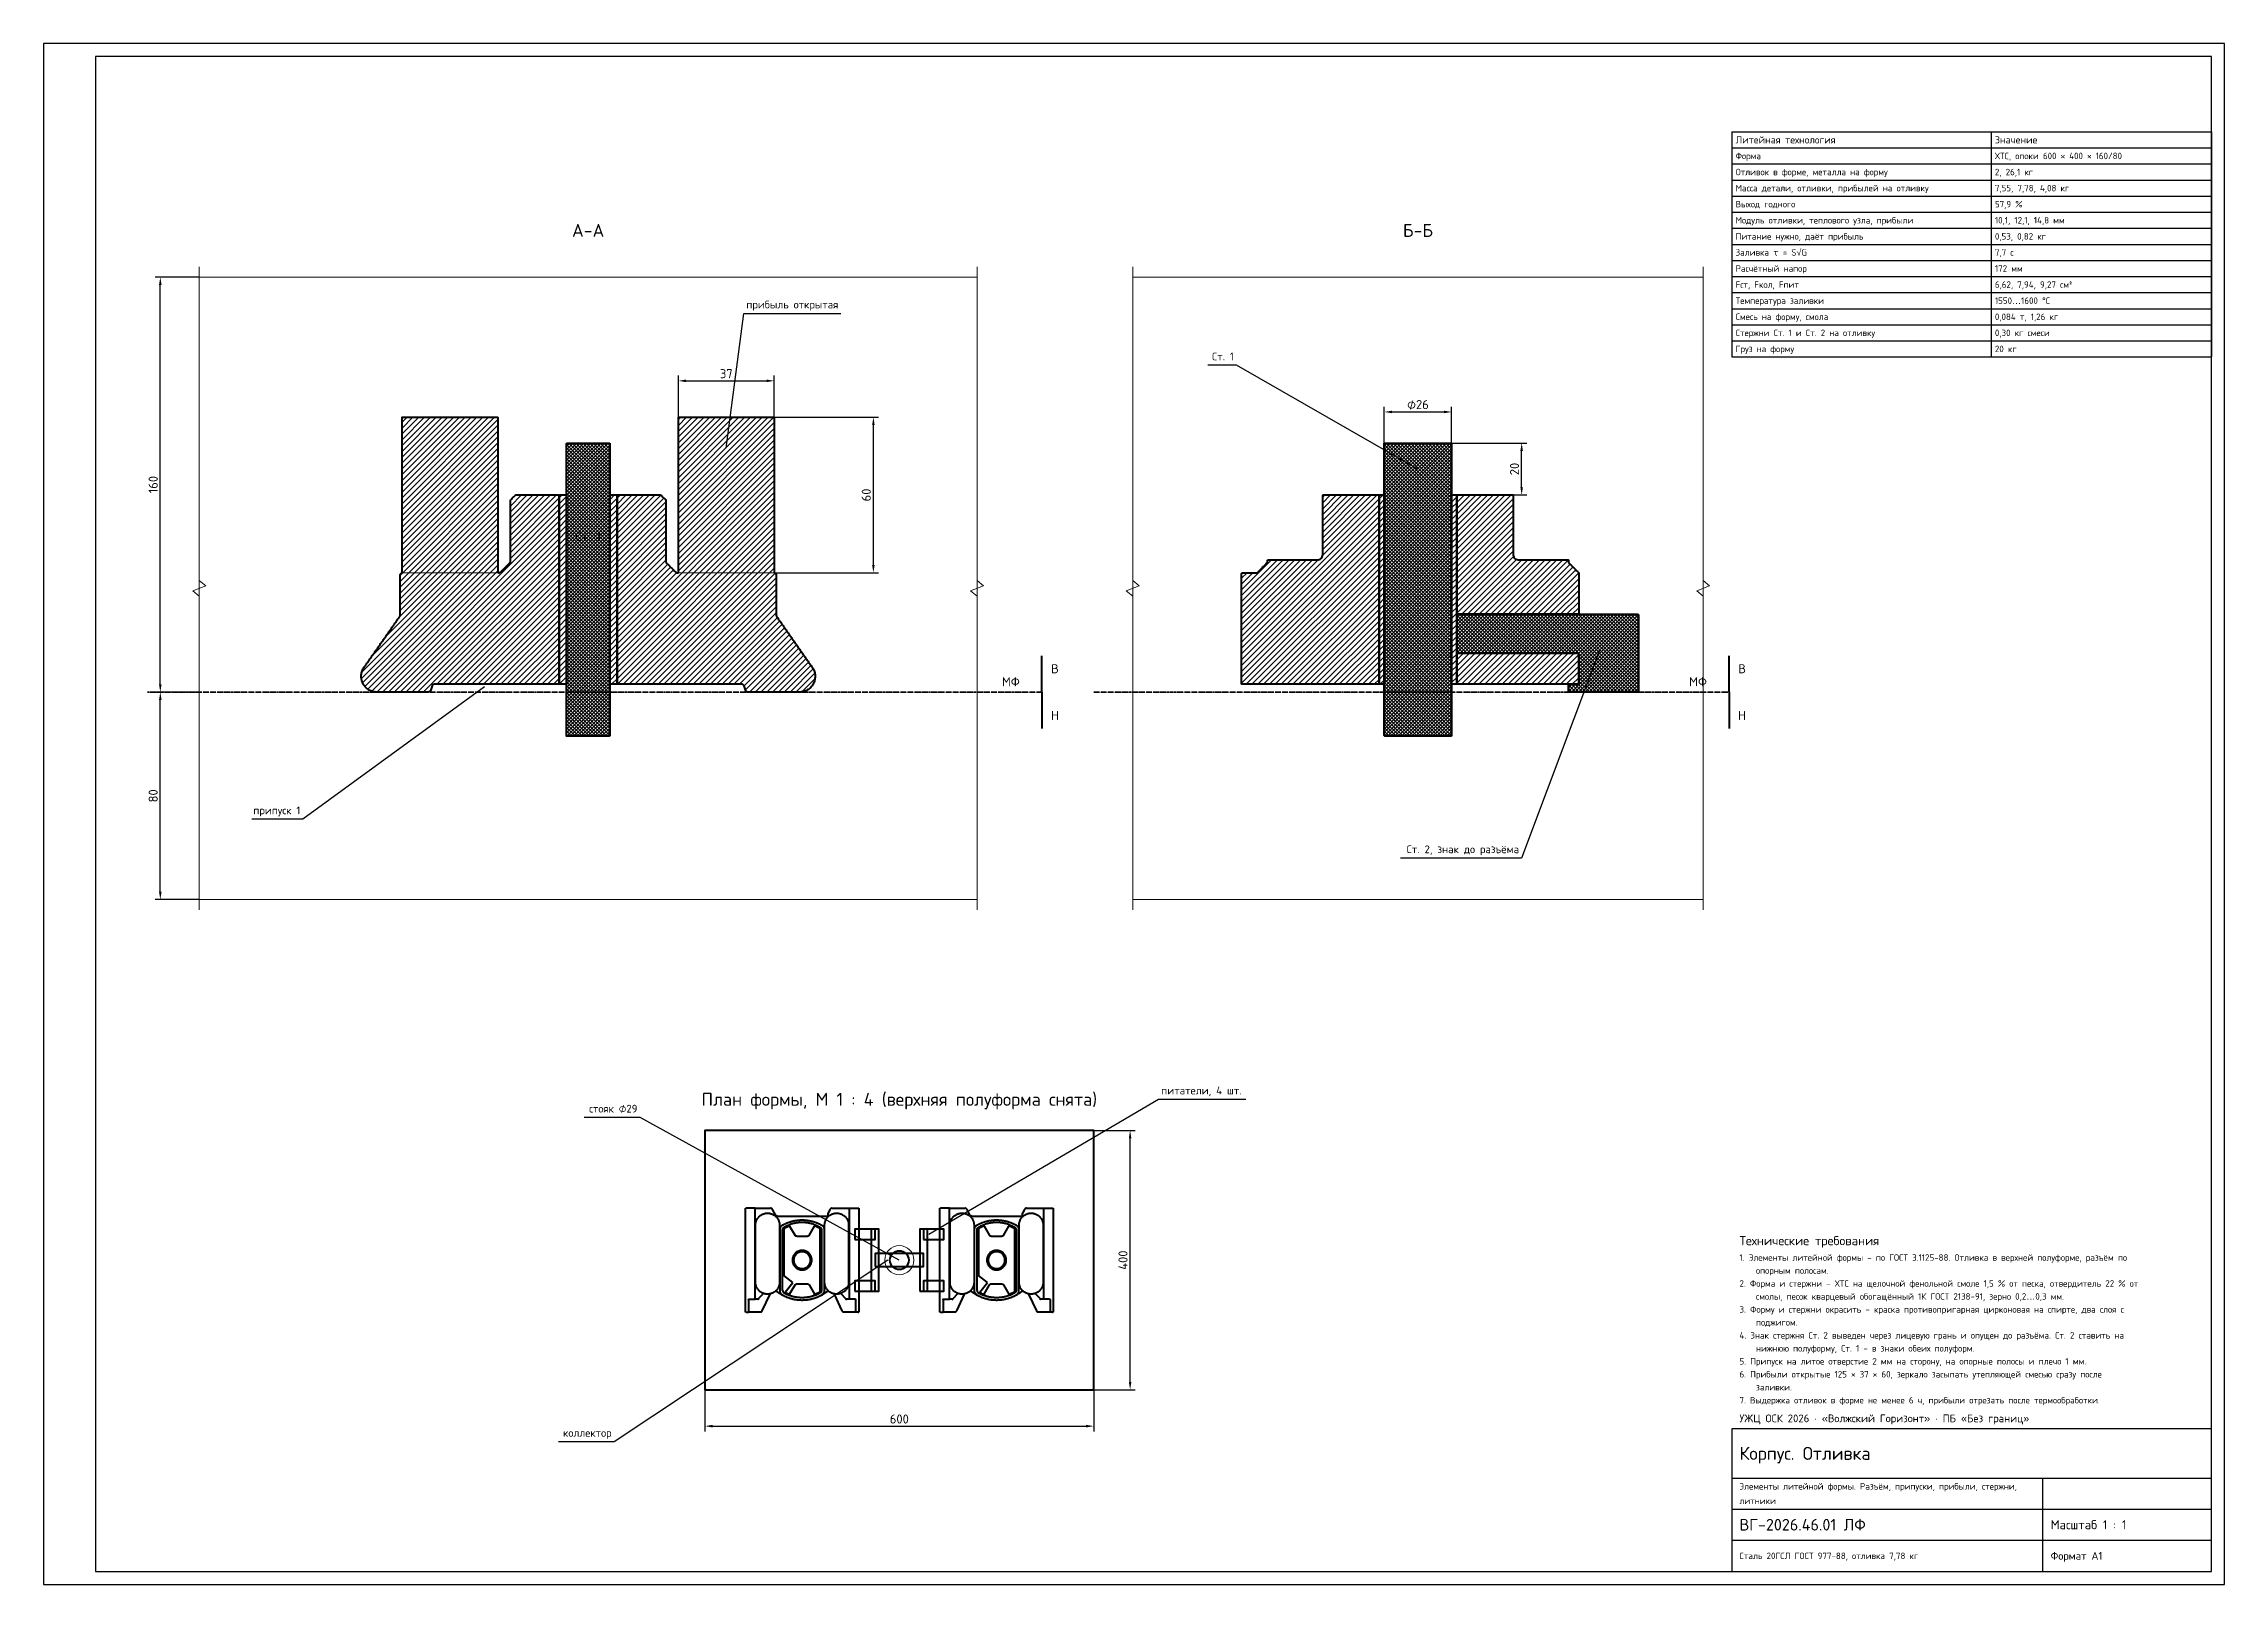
# Model space of a CAD drawing. Header units: millimetres. Extents: x 0 to 841, y 0 to 594.
import ezdxf
from ezdxf.enums import TextEntityAlignment as Align

# ---------------------------------------------------------------- set-up
doc = ezdxf.new("R2010")
doc.units = ezdxf.units.MM
doc.header["$LTSCALE"] = 0.35
doc.linetypes.add('DASHDOT', pattern=[3.556, 2.54, -0.508, 0, -0.508])
for name, color, linetype in [('00_РАМКА', 7, 'CONTINUOUS'), ('08_ТЕКСТ', 7, 'CONTINUOUS'), ('09_РАЗМЕРЫ', 7, 'CONTINUOUS')]:
    doc.layers.add(name, color=color, linetype=linetype)
for name, color, linetype, lineweight in [('20_ВИДИМЫЕ', 7, 'CONTINUOUS', 50), ('22_ТОНКИЕ', 7, 'CONTINUOUS', 18), ('23_ШТРИХОВКА', 7, 'CONTINUOUS', 18), ('26_РАЗЪЁМ', 7, 'DASHDOT', 35)]:
    doc.layers.add(name, color=color, linetype=linetype, lineweight=lineweight)
doc.styles.add('ГОСТ', font='ISOCPEUR.TTF')
doc.dimstyles.new('ГОСТ', dxfattribs={"dimtxt": 3.5, "dimasz": 3, "dimexe": 2, "dimexo": 0, "dimgap": 1, "dimtad": 1, "dimdec": 1, "dimtxsty": 'ГОСТ', "dimcen": 2.5, "dimclrd": 7, "dimclre": 7, "dimclrt": 7, "dimazin": 3, "dimtfac": 1, "dimtmove": 0, "dimatfit": 3})

msp = doc.modelspace()

# ---------------------------------------------------------------- texts
at = {"layer": '08_ТЕКСТ', "style": 'ГОСТ'}
for s, height, p in [('Литейная технология', 2.8, (652.5, 556.9)), ('Значение', 2.8, (752.5, 556.9)), ('Форма', 2.5, (652.5, 550.7)), ('ХТС, опоки 600 × 400 × 160/80', 2.5, (752.5, 550.7)), ('Отливок в форме, металла на форму', 2.5, (652.5, 544.5)), ('Масса детали, отливки, прибылей на отливку', 2.5, (652.5, 538.3)), ('2, 26,1 кг', 2.5, (752.5, 544.5)), ('7,55, 7,78, 4,08 кг', 2.5, (752.5, 538.3)), ('Выход годного', 2.5, (652.5, 532.1)), ('57,9 %', 2.5, (752.5, 532.1)), ('Модуль отливки, теплового узла, прибыли', 2.5, (652.5, 525.9)), ('10,1, 12,1, 14,8 мм', 2.5, (752.5, 525.9)), ('Заливка τ = S√G', 2.5, (652.5, 513.5)), ('Питание нужно, даёт прибыль', 2.5, (652.5, 519.7)), ('0,53, 0,82 кг', 2.5, (752.5, 519.7)), ('7,7 с', 2.5, (752.5, 513.5)), ('Расчётный напор', 2.5, (652.5, 507.3)), ('172 мм', 2.5, (752.5, 507.3)), ('Fст, Fкол, Fпит', 2.5, (652.5, 501.1)), ('6,62, 7,94, 9,27 см²', 2.5, (752.5, 501.1)), ('Температура заливки', 2.5, (652.5, 494.9)), ('Смесь на форму, смола', 2.5, (652.5, 488.7)), ('1550…1600 °С', 2.5, (752.5, 494.9)), ('0,084 т, 1,26 кг', 2.5, (752.5, 488.7)), ('Стержни Ст. 1 и Ст. 2 на отливку', 2.5, (652.5, 482.5)), ('0,30 кг смеси', 2.5, (752.5, 482.5)), ('Груз на форму', 2.5, (652.5, 476.3)), ('20 кг', 2.5, (752.5, 476.3)), ('1. Элементы литейной формы - по ГОСТ 3.1125-88. Отливка в верхней полуформе, разъём по', 2.5, (654, 126)), ('Технические требования', 3.5, (654, 132.5)), ('    опорным полосам.', 2.5, (654, 121)), ('2. Форма и стержни - ХТС на щелочной фенольной смоле 1,5 % от песка, отвердитель 22 % от', 2.5, (654, 116)), ('    смолы, песок кварцевый обогащённый 1К ГОСТ 2138-91, зерно 0,2…0,3 мм.', 2.5, (654, 111)), ('3. Форму и стержни окрасить - краска противопригарная цирконовая на спирте, два слоя с', 2.5, (654, 106)), ('    поджигом.', 2.5, (654, 101)), ('4. Знак стержня Ст. 2 выведен через лицевую грань и опущен до разъёма. Ст. 2 ставить на', 2.5, (654, 96)), ('5. Припуск на литое отверстие 2 мм на сторону, на опорные полосы и плечо 1 мм.', 2.5, (654, 86)), ('    нижнюю полуформу, Ст. 1 - в знаки обеих полуформ.', 2.5, (654, 91)), ('6. Прибыли открытые 125 × 37 × 60, зеркало засыпать утепляющей смесью сразу после', 2.5, (654, 81)), ('    заливки.', 2.5, (654, 76)), ('7. Выдержка отливок в форме не менее 6 ч, прибыли отрезать после термообработки.', 2.5, (654, 71)), ('УЖЦ ОСК 2026 · «Волжский Горизонт» · ПБ «Без границ»', 3, (654, 64)), ('Корпус. Отливка', 5, (654, 50.5)), ('Элементы литейной формы. Разъём, припуски, прибыли, стержни,', 2.5, (654, 37.8)), ('литники', 2.5, (654, 32.2)), ('ВГ-2026.46.01 ЛФ', 4.5, (654, 23)), ('Масштаб 1 : 1', 3.5, (774, 23)), ('Сталь 20ГСЛ ГОСТ 977-88, отливка 7,78 кг', 2.5, (654, 11)), ('Формат A1', 3, (774, 11))]:
    msp.add_text(s, height=height, dxfattribs=at).set_placement(p, align=Align.MIDDLE_LEFT)
for s, p in [('А-А', (210, 518)), ('Б-Б', (530, 518)), ('План формы, М 1 : 4 (верхняя полуформа снята)', (330, 183))]:
    msp.add_text(s, height=5, dxfattribs=at).set_placement(p, align=Align.BOTTOM_CENTER)
for s, p in [('прибыль открытая', (271, 491)), ('питатели, 4 шт.', (431, 188))]:
    msp.add_text(s, height=3, dxfattribs=at).set_placement(p, align=Align.BOTTOM_LEFT)
for s, p in [('Ст. 1', (459, 471)), ('припуск 1', (99, 296)), ('Ст. 2, знак до разъёма', (569, 281)), ('стояк ⌀29', (229, 181)), ('коллектор', (219, 56))]:
    msp.add_text(s, height=3, dxfattribs=at).set_placement(p, align=Align.BOTTOM_RIGHT)
for s, p in [('Ст. 1', (210, 404)), ('В', (390, 353)), ('В', (655, 353)), ('МФ', (373, 348)), ('МФ', (638, 348)), ('Н', (390, 335)), ('Н', (655, 335))]:
    msp.add_text(s, height=3.5, dxfattribs=at).set_placement(p, align=Align.MIDDLE_CENTER)

# ---------------------------------------------------------------- dimensions: what is measured, and where the dimension line sits
at = {"layer": '09_РАЗМЕРЫ'}
for base, p1, p2, text in [((45, 344), (60, 344), (60, 504), '160'), ((320, 390), (281.78, 390), (281.78, 450), '60'), ((570, 420), (543, 420), (543, 440), '20'), ((45, 264), (60, 264), (60, 344), '80'), ((419, 75), (405, 75), (405, 175), '400')]:
    msp.add_linear_dim(base=base, p1=p1, p2=p2, angle=90, text=text, dimstyle='ГОСТ', override={"dimtxsty": 'ГОСТ'}, dxfattribs=at).render()
for base, p1, p2, text in [((244.78, 464), (244.78, 450), (281.78, 450), '37'), ((517, 452), (517, 440), (543, 440), '⌀26'), ((255, 61), (255, 75), (405, 75), '600')]:
    msp.add_linear_dim(base=base, p1=p1, p2=p2, text=text, dimstyle='ГОСТ', override={"dimtxsty": 'ГОСТ'}, dxfattribs=at).render()

# ---------------------------------------------------------------- hatches: boundary and pattern name
at = {"layer": '23_ШТРИХОВКА'}
h = msp.add_hatch(dxfattribs=at)
h.set_pattern_fill('ANSI31', scale=0.5)
h.paths.add_polyline_path([(198.02, 347), (197.62, 347), (197.22, 347), (196.82, 347), (196.42, 347), (196.02, 347), (195.62, 347), (195.22, 347), (194.82, 347), (194.42, 347), (194.02, 347), (193.62, 347), (193.22, 347), (192.82, 347), (192.42, 347), (192.02, 347), (191.62, 347), (191.22, 347), (190.82, 347), (190.42, 347), (190.02, 347), (189.62, 347), (189.22, 347), (188.82, 347), (188.42, 347), (188.02, 347), (187.61, 347), (187.21, 347), (186.81, 347), (186.41, 347), (186.01, 347), (185.61, 347), (185.21, 347), (184.81, 347), (184.41, 347), (184.01, 347), (183.61, 347), (183.21, 347), (182.81, 347), (182.41, 347), (182.01, 347), (181.61, 347), (181.21, 347), (180.81, 347), (180.41, 347), (180.01, 347), (179.61, 347), (179.21, 347), (178.81, 347), (178.41, 347), (178.01, 347), (177.61, 347), (177.21, 347), (176.81, 347), (176.41, 347), (176.01, 347), (175.61, 347), (175.21, 347), (174.81, 347), (174.41, 347), (174.01, 347), (173.61, 347), (173.21, 347), (172.81, 347), (172.41, 347), (172.01, 347), (171.61, 347), (171.21, 347), (170.81, 347), (170.41, 347), (170.01, 347), (169.61, 347), (169.21, 347), (168.81, 347), (168.41, 347), (168.01, 347), (167.61, 347), (167.21, 347), (166.81, 347), (166.41, 347), (166.01, 347), (165.61, 347), (165.21, 347), (164.81, 347), (164.41, 347), (164.01, 347), (163.6, 347), (163.2, 347), (162.8, 347), (162.4, 347), (162, 347), (161.6, 347), (161.2, 347), (160.8, 347), (160.4, 347), (160, 347), (159.6, 347), (159.2, 347), (158.8, 347), (158.4, 347), (158, 347), (157.6, 347), (157.2, 347), (156.8, 347), (156.4, 347), (156, 347), (155.6, 347), (155.2, 347), (154.8, 347), (154.4, 347), (154, 347), (153.6, 347), (153.2, 347), (152.8, 347), (152.4, 347), (152, 347), (151.6, 347), (151.2, 347), (150.8, 347), (150.4, 346.95), (150.06, 346.75), (149.82, 346.43), (149.69, 346.06), (149.56, 345.68), (149.43, 345.3), (149.31, 344.92), (149.17, 344.54), (148.92, 344.23), (148.57, 344.04), (148.17, 344), (147.77, 344), (147.37, 344), (146.97, 344), (146.57, 344), (146.17, 344), (145.77, 344), (145.37, 344), (144.97, 344), (144.57, 344), (144.17, 344), (143.77, 344), (143.37, 344), (142.97, 344), (142.57, 344), (142.17, 344), (141.77, 344), (141.37, 344), (140.97, 344), (140.57, 344), (140.17, 344), (139.77, 344), (139.37, 344), (138.97, 344), (138.57, 344), (138.17, 344), (137.77, 344), (137.37, 344), (136.97, 344), (136.57, 344), (136.17, 344), (135.77, 344), (135.37, 344), (134.97, 344), (134.57, 344), (134.17, 344), (133.77, 344), (133.37, 344), (132.97, 344), (132.57, 344), (132.17, 344), (131.77, 344), (131.37, 344), (130.97, 344), (130.57, 344), (130.17, 344), (129.77, 344), (129.37, 344), (128.97, 344), (128.57, 344), (128.17, 344.01), (127.77, 344.04), (127.37, 344.11), (126.98, 344.2), (126.6, 344.31), (126.22, 344.45), (125.86, 344.61), (125.51, 344.8), (125.17, 345.01), (124.84, 345.24), (124.53, 345.5), (124.24, 345.77), (123.97, 346.07), (123.72, 346.38), (123.49, 346.7), (123.28, 347.05), (123.09, 347.4), (122.93, 347.77), (122.79, 348.14), (122.68, 348.53), (122.6, 348.92), (122.54, 349.31), (122.51, 349.71), (122.5, 350.11), (122.51, 350.51), (122.55, 350.91), (122.62, 351.3), (122.71, 351.69), (122.83, 352.08), (122.98, 352.45), (123.14, 352.81), (123.34, 353.16), (123.55, 353.5), (123.78, 353.83), (124.01, 354.16), (124.24, 354.48), (124.47, 354.81), (124.7, 355.14), (124.93, 355.47), (125.16, 355.8), (125.39, 356.12), (125.62, 356.45), (125.85, 356.78), (126.08, 357.11), (126.31, 357.43), (126.53, 357.76), (126.76, 358.09), (126.99, 358.42), (127.22, 358.75), (127.45, 359.07), (127.68, 359.4), (127.91, 359.73), (128.14, 360.06), (128.37, 360.38), (128.6, 360.71), (128.83, 361.04), (129.06, 361.37), (129.29, 361.7), (129.52, 362.02), (129.75, 362.35), (129.98, 362.68), (130.21, 363.01), (130.44, 363.34), (130.67, 363.66), (130.9, 363.99), (131.13, 364.32), (131.35, 364.65), (131.58, 364.97), (131.81, 365.3), (132.04, 365.63), (132.27, 365.96), (132.5, 366.29), (132.73, 366.61), (132.96, 366.94), (133.19, 367.27), (133.42, 367.6), (133.65, 367.92), (133.88, 368.25), (134.11, 368.58), (134.34, 368.91), (134.57, 369.24), (134.8, 369.56), (135.03, 369.89), (135.26, 370.22), (135.49, 370.55), (135.72, 370.87), (135.95, 371.2), (136.18, 371.53), (136.4, 371.86), (136.63, 372.19), (136.86, 372.51), (137.09, 372.84), (137.32, 373.17), (137.44, 373.53), (137.44, 373.93), (137.44, 374.33), (137.44, 374.73), (137.44, 375.13), (137.44, 375.53), (137.44, 375.93), (137.44, 376.33), (137.44, 376.73), (137.44, 377.13), (137.44, 377.53), (137.44, 377.93), (137.44, 378.33), (137.44, 378.73), (137.44, 379.13), (137.44, 379.53), (137.44, 379.93), (137.44, 380.33), (137.44, 380.73), (137.44, 381.13), (137.44, 381.53), (137.44, 381.93), (137.44, 382.33), (137.44, 382.74), (137.44, 383.14), (137.44, 383.54), (137.44, 383.94), (137.44, 384.34), (137.44, 384.74), (137.44, 385.14), (137.44, 385.54), (137.44, 385.94), (137.44, 386.34), (137.44, 386.74), (137.44, 387.14), (137.44, 387.54), (137.44, 387.94), (137.44, 388.34), (137.44, 388.74), (137.45, 389.14), (137.58, 389.51), (137.85, 389.81), (138.21, 389.97), (138.22, 390.37), (138.22, 390.77), (138.22, 391.17), (138.22, 391.57), (138.22, 391.97), (138.22, 392.37), (138.22, 392.77), (138.22, 393.17), (138.22, 393.57), (138.22, 393.97), (138.22, 394.37), (138.22, 394.77), (138.22, 395.17), (138.22, 395.57), (138.22, 395.97), (138.22, 396.37), (138.22, 396.77), (138.22, 397.17), (138.22, 397.57), (138.22, 397.97), (138.22, 398.37), (138.22, 398.77), (138.22, 399.17), (138.22, 399.57), (138.22, 399.97), (138.22, 400.37), (138.22, 400.77), (138.22, 401.17), (138.22, 401.57), (138.22, 401.97), (138.22, 402.37), (138.22, 402.77), (138.22, 403.17), (138.22, 403.57), (138.22, 403.97), (138.22, 404.37), (138.22, 404.77), (138.22, 405.17), (138.22, 405.57), (138.22, 405.97), (138.22, 406.37), (138.22, 406.77), (138.22, 407.17), (138.22, 407.57), (138.22, 407.97), (138.22, 408.37), (138.22, 408.78), (138.22, 409.18), (138.22, 409.58), (138.22, 409.98), (138.22, 410.38), (138.22, 410.78), (138.22, 411.18), (138.22, 411.58), (138.22, 411.98), (138.22, 412.38), (138.22, 412.78), (138.22, 413.18), (138.22, 413.58), (138.22, 413.98), (138.22, 414.38), (138.22, 414.78), (138.22, 415.18), (138.22, 415.58), (138.22, 415.98), (138.22, 416.38), (138.22, 416.78), (138.22, 417.18), (138.22, 417.58), (138.22, 417.98), (138.22, 418.38), (138.22, 418.78), (138.22, 419.18), (138.22, 419.58), (138.22, 419.98), (138.22, 420.38), (138.22, 420.78), (138.22, 421.18), (138.22, 421.58), (138.22, 421.98), (138.22, 422.38), (138.22, 422.78), (138.22, 423.18), (138.22, 423.58), (138.22, 423.98), (138.22, 424.38), (138.22, 424.78), (138.22, 425.18), (138.22, 425.58), (138.22, 425.98), (138.22, 426.38), (138.22, 426.78), (138.22, 427.18), (138.22, 427.58), (138.22, 427.98), (138.22, 428.38), (138.22, 428.78), (138.22, 429.18), (138.22, 429.58), (138.22, 429.98), (138.22, 430.38), (138.22, 430.78), (138.22, 431.18), (138.22, 431.58), (138.22, 431.98), (138.22, 432.38), (138.22, 432.79), (138.22, 433.19), (138.22, 433.59), (138.22, 433.99), (138.22, 434.39), (138.22, 434.79), (138.22, 435.19), (138.22, 435.59), (138.22, 435.99), (138.22, 436.39), (138.22, 436.79), (138.22, 437.19), (138.22, 437.59), (138.22, 437.99), (138.22, 438.39), (138.22, 438.79), (138.22, 439.19), (138.22, 439.59), (138.22, 439.99), (138.22, 440.39), (138.22, 440.79), (138.22, 441.19), (138.22, 441.59), (138.22, 441.99), (138.22, 442.39), (138.22, 442.79), (138.22, 443.19), (138.22, 443.59), (138.22, 443.99), (138.22, 444.39), (138.22, 444.79), (138.22, 445.19), (138.22, 445.59), (138.22, 445.99), (138.22, 446.39), (138.22, 446.79), (138.22, 447.19), (138.22, 447.59), (138.22, 447.99), (138.22, 448.39), (138.22, 448.79), (138.22, 449.19), (138.22, 449.59), (138.22, 449.99), (138.61, 450), (139.01, 450), (139.41, 450), (139.81, 450), (140.21, 450), (140.61, 450), (141.01, 450), (141.41, 450), (141.81, 450), (142.21, 450), (142.61, 450), (143.01, 450), (143.41, 450), (143.81, 450), (144.21, 450), (144.62, 450), (145.02, 450), (145.42, 450), (145.82, 450), (146.22, 450), (146.62, 450), (147.02, 450), (147.42, 450), (147.82, 450), (148.22, 450), (148.62, 450), (149.02, 450), (149.42, 450), (149.82, 450), (150.22, 450), (150.62, 450), (151.02, 450), (151.42, 450), (151.82, 450), (152.22, 450), (152.62, 450), (153.02, 450), (153.42, 450), (153.82, 450), (154.22, 450), (154.62, 450), (155.02, 450), (155.42, 450), (155.82, 450), (156.22, 450), (156.62, 450), (157.02, 450), (157.42, 450), (157.82, 450), (158.22, 450), (158.62, 450), (159.02, 450), (159.42, 450), (159.82, 450), (160.22, 450), (160.62, 450), (161.02, 450), (161.42, 450), (161.82, 450), (162.22, 450), (162.62, 450), (163.02, 450), (163.42, 450), (163.82, 450), (164.22, 450), (164.62, 450), (165.02, 450), (165.42, 450), (165.82, 450), (166.22, 450), (166.62, 450), (167.02, 450), (167.42, 450), (167.82, 450), (168.23, 450), (168.63, 450), (169.03, 450), (169.43, 450), (169.83, 450), (170.23, 450), (170.63, 450), (171.03, 450), (171.43, 450), (171.83, 450), (172.23, 450), (172.63, 450), (173.03, 450), (173.43, 450), (173.83, 450), (174.23, 450), (174.63, 450), (175.03, 450), (175.22, 449.79), (175.22, 449.39), (175.22, 448.99), (175.22, 448.59), (175.22, 448.19), (175.22, 447.79), (175.22, 447.39), (175.22, 446.99), (175.22, 446.59), (175.22, 446.19), (175.22, 445.79), (175.22, 445.39), (175.22, 444.99), (175.22, 444.59), (175.22, 444.19), (175.22, 443.79), (175.22, 443.39), (175.22, 442.99), (175.22, 442.59), (175.22, 442.19), (175.22, 441.79), (175.22, 441.39), (175.22, 440.99), (175.22, 440.59), (175.22, 440.19), (175.22, 439.79), (175.22, 439.39), (175.22, 438.99), (175.22, 438.59), (175.22, 438.19), (175.22, 437.79), (175.22, 437.39), (175.22, 436.99), (175.22, 436.59), (175.22, 436.19), (175.22, 435.79), (175.22, 435.39), (175.22, 434.99), (175.22, 434.59), (175.22, 434.19), (175.22, 433.79), (175.22, 433.39), (175.22, 432.98), (175.22, 432.58), (175.22, 432.18), (175.22, 431.78), (175.22, 431.38), (175.22, 430.98), (175.22, 430.58), (175.22, 430.18), (175.22, 429.78), (175.22, 429.38), (175.22, 428.98), (175.22, 428.58), (175.22, 428.18), (175.22, 427.78), (175.22, 427.38), (175.22, 426.98), (175.22, 426.58), (175.22, 426.18), (175.22, 425.78), (175.22, 425.38), (175.22, 424.98), (175.22, 424.58), (175.22, 424.18), (175.22, 423.78), (175.22, 423.38), (175.22, 422.98), (175.22, 422.58), (175.22, 422.18), (175.22, 421.78), (175.22, 421.38), (175.22, 420.98), (175.22, 420.58), (175.22, 420.18), (175.22, 419.78), (175.22, 419.38), (175.22, 418.98), (175.22, 418.58), (175.22, 418.18), (175.22, 417.78), (175.22, 417.38), (175.22, 416.98), (175.22, 416.58), (175.22, 416.18), (175.22, 415.78), (175.22, 415.38), (175.22, 414.98), (175.22, 414.58), (175.22, 414.18), (175.22, 413.78), (175.22, 413.38), (175.22, 412.98), (175.22, 412.58), (175.22, 412.18), (175.22, 411.78), (175.22, 411.38), (175.22, 410.98), (175.22, 410.58), (175.22, 410.18), (175.22, 409.78), (175.22, 409.37), (175.22, 408.97), (175.22, 408.57), (175.22, 408.17), (175.22, 407.77), (175.22, 407.37), (175.22, 406.97), (175.22, 406.57), (175.22, 406.17), (175.22, 405.77), (175.22, 405.37), (175.22, 404.97), (175.22, 404.57), (175.22, 404.17), (175.22, 403.77), (175.22, 403.37), (175.22, 402.97), (175.22, 402.57), (175.22, 402.17), (175.22, 401.77), (175.22, 401.37), (175.22, 400.97), (175.22, 400.57), (175.22, 400.17), (175.22, 399.77), (175.22, 399.37), (175.22, 398.97), (175.22, 398.57), (175.22, 398.17), (175.22, 397.77), (175.22, 397.37), (175.22, 396.97), (175.22, 396.57), (175.22, 396.17), (175.22, 395.77), (175.22, 395.37), (175.22, 394.97), (175.22, 394.57), (175.22, 394.17), (175.22, 393.77), (175.22, 393.37), (175.22, 392.97), (175.22, 392.57), (175.22, 392.17), (175.22, 391.77), (175.22, 391.37), (175.22, 390.97), (175.22, 390.57), (175.22, 390.17), (175.45, 390), (175.85, 390), (176.18, 390.18), (176.46, 390.46), (176.75, 390.75), (177.03, 391.03), (177.31, 391.31), (177.59, 391.59), (177.88, 391.88), (178.16, 392.16), (178.44, 392.44), (178.73, 392.73), (179.01, 393.01), (179.29, 393.29), (179.57, 393.57), (179.86, 393.86), (180, 394.2), (180, 394.6), (180, 395), (180, 395.4), (180, 395.8), (180, 396.2), (180, 396.6), (180, 397), (180, 397.4), (180, 397.8), (180, 398.2), (180, 398.6), (180, 399), (180, 399.4), (180, 399.8), (180, 400.2), (180, 400.6), (180, 401), (180, 401.4), (180, 401.8), (180, 402.2), (180, 402.6), (180, 403), (180, 403.4), (180, 403.8), (180, 404.2), (180, 404.6), (180, 405), (180, 405.4), (180, 405.8), (180, 406.2), (180, 406.6), (180, 407), (180, 407.4), (180, 407.8), (180, 408.21), (180, 408.61), (180, 409.01), (180, 409.41), (180, 409.81), (180, 410.21), (180, 410.61), (180, 411.01), (180, 411.41), (180, 411.81), (180, 412.21), (180, 412.61), (180, 413.01), (180, 413.41), (180, 413.81), (180, 414.21), (180, 414.61), (180, 415.01), (180, 415.41), (180, 415.81), (180, 416.21), (180, 416.61), (180, 417.01), (180, 417.41), (180, 417.81), (180.15, 418.15), (180.43, 418.43), (180.71, 418.71), (181, 419), (181.28, 419.28), (181.56, 419.56), (181.85, 419.85), (182.18, 420), (182.58, 420), (182.98, 420), (183.38, 420), (183.78, 420), (184.18, 420), (184.58, 420), (184.98, 420), (185.38, 420), (185.78, 420), (186.18, 420), (186.58, 420), (186.98, 420), (187.38, 420), (187.78, 420), (188.18, 420), (188.58, 420), (188.98, 420), (189.38, 420), (189.79, 420), (190.19, 420), (190.59, 420), (190.99, 420), (191.39, 420), (191.79, 420), (192.19, 420), (192.59, 420), (192.99, 420), (193.39, 420), (193.79, 420), (194.19, 420), (194.59, 420), (194.99, 420), (195.39, 420), (195.79, 420), (196.19, 420), (196.59, 420), (196.99, 420), (197.39, 420), (197.79, 420), (198.19, 420), (198.59, 420), (198.82, 419.83), (198.82, 419.43), (198.82, 419.03), (198.82, 418.63), (198.82, 418.23), (198.82, 417.83), (198.82, 417.43), (198.82, 417.03), (198.82, 416.63), (198.82, 416.23), (198.82, 415.83), (198.82, 415.43), (198.82, 415.03), (198.82, 414.63), (198.82, 414.23), (198.82, 413.83), (198.82, 413.43), (198.82, 413.03), (198.82, 412.63), (198.82, 412.23), (198.82, 411.83), (198.82, 411.43), (198.82, 411.03), (198.82, 410.63), (198.82, 410.23), (198.82, 409.83), (198.82, 409.43), (198.82, 409.03), (198.82, 408.63), (198.82, 408.23), (198.82, 407.83), (198.82, 407.43), (198.82, 407.03), (198.82, 406.63), (198.82, 406.22), (198.82, 405.82), (198.82, 405.42), (198.82, 405.02), (198.82, 404.62), (198.82, 404.22), (198.82, 403.82), (198.82, 403.42), (198.82, 403.02), (198.82, 402.62), (198.82, 402.22), (198.82, 401.82), (198.82, 401.42), (198.82, 401.02), (198.82, 400.62), (198.82, 400.22), (198.82, 399.82), (198.82, 399.42), (198.82, 399.02), (198.82, 398.62), (198.82, 398.22), (198.82, 397.82), (198.82, 397.42), (198.82, 397.02), (198.82, 396.62), (198.82, 396.22), (198.82, 395.82), (198.82, 395.42), (198.82, 395.02), (198.82, 394.62), (198.82, 394.22), (198.82, 393.82), (198.82, 393.42), (198.82, 393.02), (198.82, 392.62), (198.82, 392.22), (198.82, 391.82), (198.82, 391.42), (198.82, 391.02), (198.82, 390.62), (198.82, 390.22), (198.82, 389.82), (198.82, 389.42), (198.82, 389.02), (198.82, 388.62), (198.82, 388.22), (198.82, 387.82), (198.82, 387.42), (198.82, 387.02), (198.82, 386.62), (198.82, 386.22), (198.82, 385.82), (198.82, 385.42), (198.82, 385.02), (198.82, 384.62), (198.82, 384.22), (198.82, 383.82), (198.82, 383.42), (198.82, 383.02), (198.82, 382.61), (198.82, 382.21), (198.82, 381.81), (198.82, 381.41), (198.82, 381.01), (198.82, 380.61), (198.82, 380.21), (198.82, 379.81), (198.82, 379.41), (198.82, 379.01), (198.82, 378.61), (198.82, 378.21), (198.82, 377.81), (198.82, 377.41), (198.82, 377.01), (198.82, 376.61), (198.82, 376.21), (198.82, 375.81), (198.82, 375.41), (198.82, 375.01), (198.82, 374.61), (198.82, 374.21), (198.82, 373.81), (198.82, 373.41), (198.82, 373.01), (198.82, 372.61), (198.82, 372.21), (198.82, 371.81), (198.82, 371.41), (198.82, 371.01), (198.82, 370.61), (198.82, 370.21), (198.82, 369.81), (198.82, 369.41), (198.82, 369.01), (198.82, 368.61), (198.82, 368.21), (198.82, 367.81), (198.82, 367.41), (198.82, 367.01), (198.82, 366.61), (198.82, 366.21), (198.82, 365.81), (198.82, 365.41), (198.82, 365.01), (198.82, 364.61), (198.82, 364.21), (198.82, 363.81), (198.82, 363.41), (198.82, 363.01), (198.82, 362.61), (198.82, 362.21), (198.82, 361.81), (198.82, 361.41), (198.82, 361.01), (198.82, 360.61), (198.82, 360.21), (198.82, 359.81), (198.82, 359.41), (198.82, 359.01), (198.82, 358.6), (198.82, 358.2), (198.82, 357.8), (198.82, 357.4), (198.82, 357), (198.82, 356.6), (198.82, 356.2), (198.82, 355.8), (198.82, 355.4), (198.82, 355), (198.82, 354.6), (198.82, 354.2), (198.82, 353.8), (198.82, 353.4), (198.82, 353), (198.82, 352.6), (198.82, 352.2), (198.82, 351.8), (198.82, 351.4), (198.82, 351), (198.82, 350.6), (198.82, 350.2), (198.82, 349.8), (198.82, 349.4), (198.82, 349), (198.82, 348.6), (198.82, 348.2), (198.82, 347.8), (198.82, 347.4), (198.82, 347), (198.42, 347)])
h = msp.add_hatch(dxfattribs=at)
h.set_pattern_fill('ANSI31', scale=0.5)
h.paths.add_polyline_path([(268.48, 347), (268.08, 347), (267.68, 347), (267.28, 347), (266.88, 347), (266.48, 347), (266.08, 347), (265.68, 347), (265.28, 347), (264.88, 347), (264.48, 347), (264.08, 347), (263.68, 347), (263.28, 347), (262.88, 347), (262.48, 347), (262.08, 347), (261.68, 347), (261.28, 347), (260.88, 347), (260.48, 347), (260.08, 347), (259.68, 347), (259.28, 347), (258.87, 347), (258.47, 347), (258.07, 347), (257.67, 347), (257.27, 347), (256.87, 347), (256.47, 347), (256.07, 347), (255.67, 347), (255.27, 347), (254.87, 347), (254.47, 347), (254.07, 347), (253.67, 347), (253.27, 347), (252.87, 347), (252.47, 347), (252.07, 347), (251.67, 347), (251.27, 347), (250.87, 347), (250.47, 347), (250.07, 347), (249.67, 347), (249.27, 347), (248.87, 347), (248.47, 347), (248.07, 347), (247.67, 347), (247.27, 347), (246.87, 347), (246.47, 347), (246.07, 347), (245.67, 347), (245.27, 347), (244.87, 347), (244.47, 347), (244.07, 347), (243.67, 347), (243.27, 347), (242.87, 347), (242.47, 347), (242.07, 347), (241.67, 347), (241.27, 347), (240.87, 347), (240.47, 347), (240.07, 347), (239.67, 347), (239.27, 347), (238.87, 347), (238.47, 347), (238.07, 347), (237.67, 347), (237.27, 347), (236.87, 347), (236.47, 347), (236.07, 347), (235.67, 347), (235.26, 347), (234.86, 347), (234.46, 347), (234.06, 347), (233.66, 347), (233.26, 347), (232.86, 347), (232.46, 347), (232.06, 347), (231.66, 347), (231.26, 347), (230.86, 347), (230.46, 347), (230.06, 347), (229.66, 347), (229.26, 347), (228.86, 347), (228.46, 347), (228.06, 347), (227.66, 347), (227.26, 347), (226.86, 347), (226.46, 347), (226.06, 347), (225.66, 347), (225.26, 347), (224.86, 347), (224.46, 347), (224.06, 347), (223.66, 347), (223.26, 347), (222.86, 347), (222.46, 347), (222.06, 347), (221.66, 347), (221.26, 347), (221.18, 347.32), (221.18, 347.72), (221.18, 348.12), (221.18, 348.52), (221.18, 348.92), (221.18, 349.32), (221.18, 349.72), (221.18, 350.12), (221.18, 350.52), (221.18, 350.92), (221.18, 351.32), (221.18, 351.72), (221.18, 352.12), (221.18, 352.52), (221.18, 352.92), (221.18, 353.32), (221.18, 353.72), (221.18, 354.12), (221.18, 354.52), (221.18, 354.92), (221.18, 355.32), (221.18, 355.72), (221.18, 356.13), (221.18, 356.53), (221.18, 356.93), (221.18, 357.33), (221.18, 357.73), (221.18, 358.13), (221.18, 358.53), (221.18, 358.93), (221.18, 359.33), (221.18, 359.73), (221.18, 360.13), (221.18, 360.53), (221.18, 360.93), (221.18, 361.33), (221.18, 361.73), (221.18, 362.13), (221.18, 362.53), (221.18, 362.93), (221.18, 363.33), (221.18, 363.73), (221.18, 364.13), (221.18, 364.53), (221.18, 364.93), (221.18, 365.33), (221.18, 365.73), (221.18, 366.13), (221.18, 366.53), (221.18, 366.93), (221.18, 367.33), (221.18, 367.73), (221.18, 368.13), (221.18, 368.53), (221.18, 368.93), (221.18, 369.33), (221.18, 369.73), (221.18, 370.13), (221.18, 370.53), (221.18, 370.93), (221.18, 371.33), (221.18, 371.73), (221.18, 372.13), (221.18, 372.53), (221.18, 372.93), (221.18, 373.33), (221.18, 373.73), (221.18, 374.13), (221.18, 374.53), (221.18, 374.93), (221.18, 375.33), (221.18, 375.73), (221.18, 376.13), (221.18, 376.53), (221.18, 376.93), (221.18, 377.33), (221.18, 377.73), (221.18, 378.13), (221.18, 378.53), (221.18, 378.93), (221.18, 379.33), (221.18, 379.74), (221.18, 380.14), (221.18, 380.54), (221.18, 380.94), (221.18, 381.34), (221.18, 381.74), (221.18, 382.14), (221.18, 382.54), (221.18, 382.94), (221.18, 383.34), (221.18, 383.74), (221.18, 384.14), (221.18, 384.54), (221.18, 384.94), (221.18, 385.34), (221.18, 385.74), (221.18, 386.14), (221.18, 386.54), (221.18, 386.94), (221.18, 387.34), (221.18, 387.74), (221.18, 388.14), (221.18, 388.54), (221.18, 388.94), (221.18, 389.34), (221.18, 389.74), (221.18, 390.14), (221.18, 390.54), (221.18, 390.94), (221.18, 391.34), (221.18, 391.74), (221.18, 392.14), (221.18, 392.54), (221.18, 392.94), (221.18, 393.34), (221.18, 393.74), (221.18, 394.14), (221.18, 394.54), (221.18, 394.94), (221.18, 395.34), (221.18, 395.74), (221.18, 396.14), (221.18, 396.54), (221.18, 396.94), (221.18, 397.34), (221.18, 397.74), (221.18, 398.14), (221.18, 398.54), (221.18, 398.94), (221.18, 399.34), (221.18, 399.74), (221.18, 400.14), (221.18, 400.54), (221.18, 400.94), (221.18, 401.34), (221.18, 401.74), (221.18, 402.14), (221.18, 402.54), (221.18, 402.94), (221.18, 403.35), (221.18, 403.75), (221.18, 404.15), (221.18, 404.55), (221.18, 404.95), (221.18, 405.35), (221.18, 405.75), (221.18, 406.15), (221.18, 406.55), (221.18, 406.95), (221.18, 407.35), (221.18, 407.75), (221.18, 408.15), (221.18, 408.55), (221.18, 408.95), (221.18, 409.35), (221.18, 409.75), (221.18, 410.15), (221.18, 410.55), (221.18, 410.95), (221.18, 411.35), (221.18, 411.75), (221.18, 412.15), (221.18, 412.55), (221.18, 412.95), (221.18, 413.35), (221.18, 413.75), (221.18, 414.15), (221.18, 414.55), (221.18, 414.95), (221.18, 415.35), (221.18, 415.75), (221.18, 416.15), (221.18, 416.55), (221.18, 416.95), (221.18, 417.35), (221.18, 417.75), (221.18, 418.15), (221.18, 418.55), (221.18, 418.95), (221.18, 419.35), (221.18, 419.75), (221.33, 420), (221.73, 420), (222.13, 420), (222.53, 420), (222.93, 420), (223.33, 420), (223.73, 420), (224.13, 420), (224.53, 420), (224.93, 420), (225.33, 420), (225.73, 420), (226.13, 420), (226.53, 420), (226.93, 420), (227.33, 420), (227.74, 420), (228.14, 420), (228.54, 420), (228.94, 420), (229.34, 420), (229.74, 420), (230.14, 420), (230.54, 420), (230.94, 420), (231.34, 420), (231.74, 420), (232.14, 420), (232.54, 420), (232.94, 420), (233.34, 420), (233.74, 420), (234.14, 420), (234.54, 420), (234.94, 420), (235.34, 420), (235.74, 420), (236.14, 420), (236.54, 420), (236.94, 420), (237.34, 420), (237.74, 420), (238.1, 419.9), (238.38, 419.62), (238.66, 419.34), (238.95, 419.05), (239.23, 418.77), (239.51, 418.49), (239.8, 418.2), (240, 417.89), (240, 417.49), (240, 417.09), (240, 416.69), (240, 416.29), (240, 415.89), (240, 415.49), (240, 415.09), (240, 414.69), (240, 414.29), (240, 413.89), (240, 413.49), (240, 413.09), (240, 412.69), (240, 412.29), (240, 411.89), (240, 411.49), (240, 411.08), (240, 410.68), (240, 410.28), (240, 409.88), (240, 409.48), (240, 409.08), (240, 408.68), (240, 408.28), (240, 407.88), (240, 407.48), (240, 407.08), (240, 406.68), (240, 406.28), (240, 405.88), (240, 405.48), (240, 405.08), (240, 404.68), (240, 404.28), (240, 403.88), (240, 403.48), (240, 403.08), (240, 402.68), (240, 402.28), (240, 401.88), (240, 401.48), (240, 401.08), (240, 400.68), (240, 400.28), (240, 399.88), (240, 399.48), (240, 399.08), (240, 398.68), (240, 398.28), (240, 397.88), (240, 397.48), (240, 397.08), (240, 396.68), (240, 396.28), (240, 395.88), (240, 395.48), (240, 395.08), (240, 394.68), (240, 394.28), (240.09, 393.91), (240.37, 393.63), (240.65, 393.35), (240.94, 393.06), (241.22, 392.78), (241.5, 392.5), (241.78, 392.22), (242.07, 391.93), (242.35, 391.65), (242.63, 391.37), (242.92, 391.08), (243.2, 390.8), (243.48, 390.52), (243.77, 390.23), (244.07, 390), (244.47, 390), (244.78, 390.09), (244.78, 390.49), (244.78, 390.89), (244.78, 391.29), (244.78, 391.69), (244.78, 392.09), (244.78, 392.49), (244.78, 392.89), (244.78, 393.29), (244.78, 393.69), (244.78, 394.09), (244.78, 394.49), (244.78, 394.89), (244.78, 395.29), (244.78, 395.69), (244.78, 396.09), (244.78, 396.49), (244.78, 396.89), (244.78, 397.29), (244.78, 397.69), (244.78, 398.09), (244.78, 398.49), (244.78, 398.89), (244.78, 399.29), (244.78, 399.69), (244.78, 400.09), (244.78, 400.49), (244.78, 400.89), (244.78, 401.29), (244.78, 401.69), (244.78, 402.09), (244.78, 402.49), (244.78, 402.89), (244.78, 403.29), (244.78, 403.69), (244.78, 404.09), (244.78, 404.49), (244.78, 404.89), (244.78, 405.29), (244.78, 405.69), (244.78, 406.09), (244.78, 406.5), (244.78, 406.9), (244.78, 407.3), (244.78, 407.7), (244.78, 408.1), (244.78, 408.5), (244.78, 408.9), (244.78, 409.3), (244.78, 409.7), (244.78, 410.1), (244.78, 410.5), (244.78, 410.9), (244.78, 411.3), (244.78, 411.7), (244.78, 412.1), (244.78, 412.5), (244.78, 412.9), (244.78, 413.3), (244.78, 413.7), (244.78, 414.1), (244.78, 414.5), (244.78, 414.9), (244.78, 415.3), (244.78, 415.7), (244.78, 416.1), (244.78, 416.5), (244.78, 416.9), (244.78, 417.3), (244.78, 417.7), (244.78, 418.1), (244.78, 418.5), (244.78, 418.9), (244.78, 419.3), (244.78, 419.7), (244.78, 420.1), (244.78, 420.5), (244.78, 420.9), (244.78, 421.3), (244.78, 421.7), (244.78, 422.1), (244.78, 422.5), (244.78, 422.9), (244.78, 423.3), (244.78, 423.7), (244.78, 424.1), (244.78, 424.5), (244.78, 424.9), (244.78, 425.3), (244.78, 425.7), (244.78, 426.1), (244.78, 426.5), (244.78, 426.9), (244.78, 427.3), (244.78, 427.7), (244.78, 428.1), (244.78, 428.5), (244.78, 428.9), (244.78, 429.3), (244.78, 429.7), (244.78, 430.1), (244.78, 430.51), (244.78, 430.91), (244.78, 431.31), (244.78, 431.71), (244.78, 432.11), (244.78, 432.51), (244.78, 432.91), (244.78, 433.31), (244.78, 433.71), (244.78, 434.11), (244.78, 434.51), (244.78, 434.91), (244.78, 435.31), (244.78, 435.71), (244.78, 436.11), (244.78, 436.51), (244.78, 436.91), (244.78, 437.31), (244.78, 437.71), (244.78, 438.11), (244.78, 438.51), (244.78, 438.91), (244.78, 439.31), (244.78, 439.71), (244.78, 440.11), (244.78, 440.51), (244.78, 440.91), (244.78, 441.31), (244.78, 441.71), (244.78, 442.11), (244.78, 442.51), (244.78, 442.91), (244.78, 443.31), (244.78, 443.71), (244.78, 444.11), (244.78, 444.51), (244.78, 444.91), (244.78, 445.31), (244.78, 445.71), (244.78, 446.11), (244.78, 446.51), (244.78, 446.91), (244.78, 447.31), (244.78, 447.71), (244.78, 448.11), (244.78, 448.51), (244.78, 448.91), (244.78, 449.31), (244.78, 449.71), (244.89, 450), (245.29, 450), (245.69, 450), (246.09, 450), (246.49, 450), (246.89, 450), (247.29, 450), (247.69, 450), (248.09, 450), (248.49, 450), (248.9, 450), (249.3, 450), (249.7, 450), (250.1, 450), (250.5, 450), (250.9, 450), (251.3, 450), (251.7, 450), (252.1, 450), (252.5, 450), (252.9, 450), (253.3, 450), (253.7, 450), (254.1, 450), (254.5, 450), (254.9, 450), (255.3, 450), (255.7, 450), (256.1, 450), (256.5, 450), (256.9, 450), (257.3, 450), (257.7, 450), (258.1, 450), (258.5, 450), (258.9, 450), (259.3, 450), (259.7, 450), (260.1, 450), (260.5, 450), (260.9, 450), (261.3, 450), (261.7, 450), (262.1, 450), (262.5, 450), (262.9, 450), (263.3, 450), (263.7, 450), (264.1, 450), (264.5, 450), (264.9, 450), (265.3, 450), (265.7, 450), (266.1, 450), (266.5, 450), (266.9, 450), (267.3, 450), (267.7, 450), (268.1, 450), (268.5, 450), (268.9, 450), (269.3, 450), (269.7, 450), (270.1, 450), (270.5, 450), (270.9, 450), (271.3, 450), (271.7, 450), (272.1, 450), (272.51, 450), (272.91, 450), (273.31, 450), (273.71, 450), (274.11, 450), (274.51, 450), (274.91, 450), (275.31, 450), (275.71, 450), (276.11, 450), (276.51, 450), (276.91, 450), (277.31, 450), (277.71, 450), (278.11, 450), (278.51, 450), (278.91, 450), (279.31, 450), (279.71, 450), (280.11, 450), (280.51, 450), (280.91, 450), (281.31, 450), (281.71, 450), (281.78, 449.67), (281.78, 449.27), (281.78, 448.87), (281.78, 448.47), (281.78, 448.07), (281.78, 447.67), (281.78, 447.27), (281.78, 446.87), (281.78, 446.47), (281.78, 446.07), (281.78, 445.67), (281.78, 445.27), (281.78, 444.87), (281.78, 444.47), (281.78, 444.07), (281.78, 443.67), (281.78, 443.27), (281.78, 442.87), (281.78, 442.47), (281.78, 442.07), (281.78, 441.67), (281.78, 441.27), (281.78, 440.87), (281.78, 440.47), (281.78, 440.07), (281.78, 439.67), (281.78, 439.27), (281.78, 438.87), (281.78, 438.47), (281.78, 438.07), (281.78, 437.67), (281.78, 437.27), (281.78, 436.87), (281.78, 436.47), (281.78, 436.07), (281.78, 435.67), (281.78, 435.26), (281.78, 434.86), (281.78, 434.46), (281.78, 434.06), (281.78, 433.66), (281.78, 433.26), (281.78, 432.86), (281.78, 432.46), (281.78, 432.06), (281.78, 431.66), (281.78, 431.26), (281.78, 430.86), (281.78, 430.46), (281.78, 430.06), (281.78, 429.66), (281.78, 429.26), (281.78, 428.86), (281.78, 428.46), (281.78, 428.06), (281.78, 427.66), (281.78, 427.26), (281.78, 426.86), (281.78, 426.46), (281.78, 426.06), (281.78, 425.66), (281.78, 425.26), (281.78, 424.86), (281.78, 424.46), (281.78, 424.06), (281.78, 423.66), (281.78, 423.26), (281.78, 422.86), (281.78, 422.46), (281.78, 422.06), (281.78, 421.66), (281.78, 421.26), (281.78, 420.86), (281.78, 420.46), (281.78, 420.06), (281.78, 419.66), (281.78, 419.26), (281.78, 418.86), (281.78, 418.46), (281.78, 418.06), (281.78, 417.66), (281.78, 417.26), (281.78, 416.86), (281.78, 416.46), (281.78, 416.06), (281.78, 415.66), (281.78, 415.26), (281.78, 414.86), (281.78, 414.46), (281.78, 414.06), (281.78, 413.66), (281.78, 413.26), (281.78, 412.86), (281.78, 412.46), (281.78, 412.06), (281.78, 411.65), (281.78, 411.25), (281.78, 410.85), (281.78, 410.45), (281.78, 410.05), (281.78, 409.65), (281.78, 409.25), (281.78, 408.85), (281.78, 408.45), (281.78, 408.05), (281.78, 407.65), (281.78, 407.25), (281.78, 406.85), (281.78, 406.45), (281.78, 406.05), (281.78, 405.65), (281.78, 405.25), (281.78, 404.85), (281.78, 404.45), (281.78, 404.05), (281.78, 403.65), (281.78, 403.25), (281.78, 402.85), (281.78, 402.45), (281.78, 402.05), (281.78, 401.65), (281.78, 401.25), (281.78, 400.85), (281.78, 400.45), (281.78, 400.05), (281.78, 399.65), (281.78, 399.25), (281.78, 398.85), (281.78, 398.45), (281.78, 398.05), (281.78, 397.65), (281.78, 397.25), (281.78, 396.85), (281.78, 396.45), (281.78, 396.05), (281.78, 395.65), (281.78, 395.25), (281.78, 394.85), (281.78, 394.45), (281.78, 394.05), (281.78, 393.65), (281.78, 393.25), (281.78, 392.85), (281.78, 392.45), (281.78, 392.05), (281.78, 391.65), (281.78, 391.25), (281.78, 390.85), (281.78, 390.45), (281.78, 390.05), (282.08, 389.85), (282.37, 389.58), (282.53, 389.21), (282.56, 388.82), (282.56, 388.42), (282.56, 388.02), (282.56, 387.62), (282.56, 387.22), (282.56, 386.82), (282.56, 386.42), (282.56, 386.02), (282.56, 385.62), (282.56, 385.21), (282.56, 384.81), (282.56, 384.41), (282.56, 384.01), (282.56, 383.61), (282.56, 383.21), (282.56, 382.81), (282.56, 382.41), (282.56, 382.01), (282.56, 381.61), (282.56, 381.21), (282.56, 380.81), (282.56, 380.41), (282.56, 380.01), (282.56, 379.61), (282.56, 379.21), (282.56, 378.81), (282.56, 378.41), (282.56, 378.01), (282.56, 377.61), (282.56, 377.21), (282.56, 376.81), (282.56, 376.41), (282.56, 376.01), (282.56, 375.61), (282.56, 375.21), (282.56, 374.81), (282.56, 374.41), (282.56, 374.01), (282.56, 373.61), (282.63, 373.23), (282.86, 372.91), (283.09, 372.58), (283.32, 372.25), (283.55, 371.92), (283.78, 371.59), (284.01, 371.27), (284.24, 370.94), (284.47, 370.61), (284.7, 370.28), (284.93, 369.96), (285.16, 369.63), (285.39, 369.3), (285.62, 368.97), (285.85, 368.64), (286.08, 368.32), (286.3, 367.99), (286.53, 367.66), (286.76, 367.33), (286.99, 367.01), (287.22, 366.68), (287.45, 366.35), (287.68, 366.02), (287.91, 365.69), (288.14, 365.37), (288.37, 365.04), (288.6, 364.71), (288.83, 364.38), (289.06, 364.06), (289.29, 363.73), (289.52, 363.4), (289.75, 363.07), (289.98, 362.74), (290.21, 362.42), (290.44, 362.09), (290.67, 361.76), (290.9, 361.43), (291.12, 361.1), (291.35, 360.78), (291.58, 360.45), (291.81, 360.12), (292.04, 359.79), (292.27, 359.47), (292.5, 359.14), (292.73, 358.81), (292.96, 358.48), (293.19, 358.15), (293.42, 357.83), (293.65, 357.5), (293.88, 357.17), (294.11, 356.84), (294.34, 356.52), (294.57, 356.19), (294.8, 355.86), (295.03, 355.53), (295.26, 355.2), (295.49, 354.88), (295.72, 354.55), (295.94, 354.22), (296.17, 353.89), (296.4, 353.57), (296.62, 353.23), (296.82, 352.88), (296.99, 352.52), (297.14, 352.15), (297.27, 351.77), (297.36, 351.38), (297.44, 350.99), (297.48, 350.59), (297.5, 350.19), (297.5, 349.79), (297.47, 349.39), (297.42, 349), (297.34, 348.6), (297.23, 348.22), (297.1, 347.84), (296.94, 347.47), (296.76, 347.11), (296.56, 346.77), (296.33, 346.44), (296.08, 346.13), (295.81, 345.83), (295.53, 345.55), (295.22, 345.29), (294.9, 345.06), (294.56, 344.84), (294.21, 344.65), (293.85, 344.48), (293.48, 344.33), (293.09, 344.22), (292.7, 344.12), (292.31, 344.05), (291.91, 344.01), (291.51, 344), (291.11, 344), (290.71, 344), (290.31, 344), (289.91, 344), (289.51, 344), (289.11, 344), (288.71, 344), (288.31, 344), (287.91, 344), (287.51, 344), (287.11, 344), (286.71, 344), (286.31, 344), (285.91, 344), (285.51, 344), (285.11, 344), (284.71, 344), (284.31, 344), (283.91, 344), (283.51, 344), (283.11, 344), (282.71, 344), (282.31, 344), (281.91, 344), (281.51, 344), (281.11, 344), (280.71, 344), (280.31, 344), (279.91, 344), (279.51, 344), (279.11, 344), (278.71, 344), (278.31, 344), (277.91, 344), (277.51, 344), (277.11, 344), (276.71, 344), (276.31, 344), (275.91, 344), (275.51, 344), (275.11, 344), (274.7, 344), (274.3, 344), (273.9, 344), (273.5, 344), (273.1, 344), (272.7, 344), (272.3, 344), (271.9, 344), (271.51, 344.02), (271.14, 344.18), (270.87, 344.47), (270.72, 344.84), (270.59, 345.22), (270.47, 345.6), (270.34, 345.98), (270.21, 346.36), (270, 346.7), (269.67, 346.92), (269.28, 347), (268.88, 347)])
h = msp.add_hatch(dxfattribs=at)
h.set_pattern_fill('ANSI37', scale=0.3)
h.paths.add_polyline_path([(218.31, 440), (218.31, 439.6), (218.31, 439.2), (218.31, 438.8), (218.31, 438.4), (218.31, 438), (218.31, 437.6), (218.31, 437.2), (218.31, 436.8), (218.31, 436.4), (218.31, 436), (218.31, 435.6), (218.31, 435.2), (218.31, 434.8), (218.31, 434.4), (218.31, 434), (218.31, 433.6), (218.31, 433.2), (218.31, 432.8), (218.31, 432.4), (218.31, 432), (218.31, 431.6), (218.31, 431.2), (218.31, 430.8), (218.31, 430.4), (218.31, 430), (218.31, 429.6), (218.31, 429.2), (218.31, 428.8), (218.31, 428.4), (218.31, 428), (218.31, 427.6), (218.31, 427.2), (218.31, 426.8), (218.31, 426.4), (218.31, 426), (218.31, 425.6), (218.31, 425.2), (218.31, 424.8), (218.31, 424.4), (218.31, 424), (218.31, 423.6), (218.31, 423.2), (218.31, 422.8), (218.31, 422.4), (218.31, 422), (218.31, 421.6), (218.31, 421.2), (218.31, 420.8), (218.31, 420.4), (218.31, 420), (218.31, 419.6), (218.31, 419.2), (218.31, 418.8), (218.31, 418.4), (218.31, 418), (218.31, 417.6), (218.31, 417.2), (218.31, 416.8), (218.31, 416.4), (218.31, 416), (218.31, 415.6), (218.31, 415.2), (218.31, 414.8), (218.31, 414.4), (218.31, 414), (218.31, 413.6), (218.31, 413.2), (218.31, 412.8), (218.31, 412.4), (218.31, 412), (218.31, 411.6), (218.31, 411.2), (218.31, 410.8), (218.31, 410.4), (218.31, 410), (218.31, 409.6), (218.31, 409.2), (218.31, 408.8), (218.31, 408.4), (218.31, 408), (218.31, 407.6), (218.31, 407.2), (218.31, 406.8), (218.31, 406.4), (218.31, 406), (218.31, 405.6), (218.31, 405.2), (218.31, 404.8), (218.31, 404.4), (218.31, 404), (218.31, 403.6), (218.31, 403.2), (218.31, 402.8), (218.31, 402.4), (218.31, 402), (218.31, 401.6), (218.31, 401.2), (218.31, 400.8), (218.31, 400.4), (218.31, 400), (218.31, 399.6), (218.31, 399.2), (218.31, 398.8), (218.31, 398.4), (218.31, 398), (218.31, 397.6), (218.31, 397.2), (218.31, 396.8), (218.31, 396.4), (218.31, 396), (218.31, 395.6), (218.31, 395.2), (218.31, 394.8), (218.31, 394.4), (218.31, 394), (218.31, 393.6), (218.31, 393.2), (218.31, 392.8), (218.31, 392.4), (218.31, 392), (218.31, 391.6), (218.31, 391.2), (218.31, 390.79), (218.31, 390.39), (218.31, 389.99), (218.31, 389.59), (218.31, 389.19), (218.31, 388.79), (218.31, 388.39), (218.31, 387.99), (218.31, 387.59), (218.31, 387.19), (218.31, 386.79), (218.31, 386.39), (218.31, 385.99), (218.31, 385.59), (218.31, 385.19), (218.31, 384.79), (218.31, 384.39), (218.31, 383.99), (218.31, 383.59), (218.31, 383.19), (218.31, 382.79), (218.31, 382.39), (218.31, 381.99), (218.31, 381.59), (218.31, 381.19), (218.31, 380.79), (218.31, 380.39), (218.31, 379.99), (218.31, 379.59), (218.31, 379.19), (218.31, 378.79), (218.31, 378.39), (218.31, 377.99), (218.31, 377.59), (218.31, 377.19), (218.31, 376.79), (218.31, 376.39), (218.31, 375.99), (218.31, 375.59), (218.31, 375.19), (218.31, 374.79), (218.31, 374.39), (218.31, 373.99), (218.31, 373.59), (218.31, 373.19), (218.31, 372.79), (218.31, 372.39), (218.31, 371.99), (218.31, 371.59), (218.31, 371.19), (218.31, 370.79), (218.31, 370.39), (218.31, 369.99), (218.31, 369.59), (218.31, 369.19), (218.31, 368.79), (218.31, 368.39), (218.31, 367.99), (218.31, 367.59), (218.31, 367.19), (218.31, 366.79), (218.31, 366.39), (218.31, 365.99), (218.31, 365.59), (218.31, 365.19), (218.31, 364.79), (218.31, 364.39), (218.31, 363.99), (218.31, 363.59), (218.31, 363.19), (218.31, 362.79), (218.31, 362.39), (218.31, 361.99), (218.31, 361.59), (218.31, 361.19), (218.31, 360.79), (218.31, 360.39), (218.31, 359.99), (218.31, 359.59), (218.31, 359.19), (218.31, 358.79), (218.31, 358.39), (218.31, 357.99), (218.31, 357.59), (218.31, 357.19), (218.31, 356.79), (218.31, 356.39), (218.31, 355.99), (218.31, 355.59), (218.31, 355.19), (218.31, 354.79), (218.31, 354.39), (218.31, 353.99), (218.31, 353.59), (218.31, 353.19), (218.31, 352.79), (218.31, 352.39), (218.31, 351.99), (218.31, 351.59), (218.31, 351.19), (218.31, 350.79), (218.31, 350.39), (218.31, 349.99), (218.31, 349.59), (218.31, 349.19), (218.31, 348.79), (218.31, 348.39), (218.31, 347.99), (218.31, 347.59), (218.31, 347.19), (218.31, 346.79), (218.31, 346.39), (218.31, 345.99), (218.31, 345.59), (218.31, 345.19), (218.31, 344.79), (218.31, 344.39), (218.31, 343.99), (218.31, 343.59), (218.31, 343.19), (218.31, 342.79), (218.31, 342.39), (218.31, 341.99), (218.31, 341.59), (218.31, 341.19), (218.31, 340.79), (218.31, 340.39), (218.31, 339.99), (218.31, 339.59), (218.31, 339.19), (218.31, 338.79), (218.31, 338.39), (218.31, 337.99), (218.31, 337.59), (218.31, 337.19), (218.31, 336.79), (218.31, 336.39), (218.31, 335.99), (218.31, 335.59), (218.31, 335.19), (218.31, 334.79), (218.31, 334.39), (218.31, 333.99), (218.31, 333.59), (218.31, 333.19), (218.31, 332.79), (218.31, 332.39), (218.31, 331.99), (218.31, 331.59), (218.31, 331.19), (218.31, 330.79), (218.31, 330.39), (218.31, 329.99), (218.31, 329.59), (218.31, 329.19), (218.31, 328.79), (218.31, 328.39), (218.31, 327.99), (218.31, 327.59), (218.31, 327.19), (218.1, 327), (217.7, 327), (217.29, 327), (216.89, 327), (216.49, 327), (216.09, 327), (215.69, 327), (215.29, 327), (214.89, 327), (214.49, 327), (214.09, 327), (213.69, 327), (213.29, 327), (212.89, 327), (212.49, 327), (212.09, 327), (211.69, 327), (211.29, 327), (210.89, 327), (210.49, 327), (210.09, 327), (209.69, 327), (209.29, 327), (208.89, 327), (208.49, 327), (208.09, 327), (207.69, 327), (207.29, 327), (206.89, 327), (206.49, 327), (206.09, 327), (205.69, 327), (205.29, 327), (204.89, 327), (204.49, 327), (204.09, 327), (203.69, 327), (203.29, 327), (202.89, 327), (202.49, 327), (202.09, 327), (201.69, 327), (201.69, 327.4), (201.69, 327.8), (201.69, 328.2), (201.69, 328.6), (201.69, 329), (201.69, 329.4), (201.69, 329.8), (201.69, 330.2), (201.69, 330.6), (201.69, 331), (201.69, 331.4), (201.69, 331.8), (201.69, 332.2), (201.69, 332.6), (201.69, 333), (201.69, 333.4), (201.69, 333.8), (201.69, 334.2), (201.69, 334.6), (201.69, 335), (201.69, 335.4), (201.69, 335.8), (201.69, 336.2), (201.69, 336.6), (201.69, 337), (201.69, 337.4), (201.69, 337.8), (201.69, 338.2), (201.69, 338.6), (201.69, 339), (201.69, 339.4), (201.69, 339.8), (201.69, 340.2), (201.69, 340.6), (201.69, 341), (201.69, 341.4), (201.69, 341.8), (201.69, 342.2), (201.69, 342.6), (201.69, 343), (201.69, 343.4), (201.69, 343.8), (201.69, 344.2), (201.69, 344.6), (201.69, 345), (201.69, 345.4), (201.69, 345.8), (201.69, 346.2), (201.69, 346.6), (201.69, 347), (201.69, 347.4), (201.69, 347.8), (201.69, 348.2), (201.69, 348.6), (201.69, 349), (201.69, 349.4), (201.69, 349.8), (201.69, 350.2), (201.69, 350.6), (201.69, 351), (201.69, 351.4), (201.69, 351.8), (201.69, 352.2), (201.69, 352.6), (201.69, 353), (201.69, 353.4), (201.69, 353.8), (201.69, 354.2), (201.69, 354.6), (201.69, 355), (201.69, 355.4), (201.69, 355.8), (201.69, 356.2), (201.69, 356.6), (201.69, 357), (201.69, 357.4), (201.69, 357.8), (201.69, 358.2), (201.69, 358.6), (201.69, 359), (201.69, 359.4), (201.69, 359.8), (201.69, 360.2), (201.69, 360.6), (201.69, 361), (201.69, 361.4), (201.69, 361.8), (201.69, 362.2), (201.69, 362.6), (201.69, 363), (201.69, 363.4), (201.69, 363.8), (201.69, 364.2), (201.69, 364.6), (201.69, 365), (201.69, 365.4), (201.69, 365.8), (201.69, 366.2), (201.69, 366.6), (201.69, 367), (201.69, 367.4), (201.69, 367.8), (201.69, 368.2), (201.69, 368.6), (201.69, 369), (201.69, 369.4), (201.69, 369.8), (201.69, 370.2), (201.69, 370.6), (201.69, 371), (201.69, 371.4), (201.69, 371.8), (201.69, 372.2), (201.69, 372.6), (201.69, 373), (201.69, 373.4), (201.69, 373.8), (201.69, 374.2), (201.69, 374.6), (201.69, 375), (201.69, 375.4), (201.69, 375.8), (201.69, 376.21), (201.69, 376.61), (201.69, 377.01), (201.69, 377.41), (201.69, 377.81), (201.69, 378.21), (201.69, 378.61), (201.69, 379.01), (201.69, 379.41), (201.69, 379.81), (201.69, 380.21), (201.69, 380.61), (201.69, 381.01), (201.69, 381.41), (201.69, 381.81), (201.69, 382.21), (201.69, 382.61), (201.69, 383.01), (201.69, 383.41), (201.69, 383.81), (201.69, 384.21), (201.69, 384.61), (201.69, 385.01), (201.69, 385.41), (201.69, 385.81), (201.69, 386.21), (201.69, 386.61), (201.69, 387.01), (201.69, 387.41), (201.69, 387.81), (201.69, 388.21), (201.69, 388.61), (201.69, 389.01), (201.69, 389.41), (201.69, 389.81), (201.69, 390.21), (201.69, 390.61), (201.69, 391.01), (201.69, 391.41), (201.69, 391.81), (201.69, 392.21), (201.69, 392.61), (201.69, 393.01), (201.69, 393.41), (201.69, 393.81), (201.69, 394.21), (201.69, 394.61), (201.69, 395.01), (201.69, 395.41), (201.69, 395.81), (201.69, 396.21), (201.69, 396.61), (201.69, 397.01), (201.69, 397.41), (201.69, 397.81), (201.69, 398.21), (201.69, 398.61), (201.69, 399.01), (201.69, 399.41), (201.69, 399.81), (201.69, 400.21), (201.69, 400.61), (201.69, 401.01), (201.69, 401.41), (201.69, 401.81), (201.69, 402.21), (201.69, 402.61), (201.69, 403.01), (201.69, 403.41), (201.69, 403.81), (201.69, 404.21), (201.69, 404.61), (201.69, 405.01), (201.69, 405.41), (201.69, 405.81), (201.69, 406.21), (201.69, 406.61), (201.69, 407.01), (201.69, 407.41), (201.69, 407.81), (201.69, 408.21), (201.69, 408.61), (201.69, 409.01), (201.69, 409.41), (201.69, 409.81), (201.69, 410.21), (201.69, 410.61), (201.69, 411.01), (201.69, 411.41), (201.69, 411.81), (201.69, 412.21), (201.69, 412.61), (201.69, 413.01), (201.69, 413.41), (201.69, 413.81), (201.69, 414.21), (201.69, 414.61), (201.69, 415.01), (201.69, 415.41), (201.69, 415.81), (201.69, 416.21), (201.69, 416.61), (201.69, 417.01), (201.69, 417.41), (201.69, 417.81), (201.69, 418.21), (201.69, 418.61), (201.69, 419.01), (201.69, 419.41), (201.69, 419.81), (201.69, 420.21), (201.69, 420.61), (201.69, 421.01), (201.69, 421.41), (201.69, 421.81), (201.69, 422.21), (201.69, 422.61), (201.69, 423.01), (201.69, 423.41), (201.69, 423.81), (201.69, 424.21), (201.69, 424.61), (201.69, 425.01), (201.69, 425.41), (201.69, 425.81), (201.69, 426.21), (201.69, 426.61), (201.69, 427.01), (201.69, 427.41), (201.69, 427.81), (201.69, 428.21), (201.69, 428.61), (201.69, 429.01), (201.69, 429.41), (201.69, 429.81), (201.69, 430.21), (201.69, 430.61), (201.69, 431.01), (201.69, 431.41), (201.69, 431.81), (201.69, 432.21), (201.69, 432.61), (201.69, 433.01), (201.69, 433.41), (201.69, 433.81), (201.69, 434.21), (201.69, 434.61), (201.69, 435.01), (201.69, 435.41), (201.69, 435.81), (201.69, 436.21), (201.69, 436.61), (201.69, 437.01), (201.69, 437.41), (201.69, 437.81), (201.69, 438.21), (201.69, 438.61), (201.69, 439.01), (201.69, 439.41), (201.69, 439.81), (201.9, 440), (202.3, 440), (202.71, 440), (203.11, 440), (203.51, 440), (203.91, 440), (204.31, 440), (204.71, 440), (205.11, 440), (205.51, 440), (205.91, 440), (206.31, 440), (206.71, 440), (207.11, 440), (207.51, 440), (207.91, 440), (208.31, 440), (208.71, 440), (209.11, 440), (209.51, 440), (209.91, 440), (210.31, 440), (210.71, 440), (211.11, 440), (211.51, 440), (211.91, 440), (212.31, 440), (212.71, 440), (213.11, 440), (213.51, 440), (213.91, 440), (214.31, 440), (214.71, 440), (215.11, 440), (215.51, 440), (215.91, 440), (216.31, 440), (216.71, 440), (217.11, 440), (217.51, 440), (217.91, 440)])
h = msp.add_hatch(dxfattribs=at)
h.set_pattern_fill('ANSI37', scale=0.3)
h.paths.add_polyline_path([(543, 440), (543, 439.6), (543, 439.2), (543, 438.8), (543, 438.4), (543, 438), (543, 437.6), (543, 437.2), (543, 436.8), (543, 436.4), (543, 436), (543, 435.6), (543, 435.2), (543, 434.8), (543, 434.4), (543, 434), (543, 433.6), (543, 433.2), (543, 432.8), (543, 432.4), (543, 432), (543, 431.6), (543, 431.2), (543, 430.8), (543, 430.4), (543, 430), (543, 429.6), (543, 429.2), (543, 428.8), (543, 428.4), (543, 428), (543, 427.6), (543, 427.2), (543, 426.8), (543, 426.4), (543, 426), (543, 425.6), (543, 425.2), (543, 424.8), (543, 424.4), (543, 424), (543, 423.6), (543, 423.2), (543, 422.8), (543, 422.4), (543, 422), (543, 421.6), (543, 421.2), (543, 420.8), (543, 420.4), (543, 420), (543, 419.6), (543, 419.2), (543, 418.8), (543, 418.4), (543, 418), (543, 417.6), (543, 417.2), (543, 416.8), (543, 416.4), (543, 416), (543, 415.6), (543, 415.2), (543, 414.8), (543, 414.4), (543, 414), (543, 413.6), (543, 413.2), (543, 412.8), (543, 412.4), (543, 412), (543, 411.6), (543, 411.2), (543, 410.8), (543, 410.4), (543, 410), (543, 409.6), (543, 409.2), (543, 408.8), (543, 408.4), (543, 408), (543, 407.6), (543, 407.2), (543, 406.8), (543, 406.4), (543, 406), (543, 405.6), (543, 405.2), (543, 404.8), (543, 404.4), (543, 404), (543, 403.6), (543, 403.2), (543, 402.8), (543, 402.4), (543, 402), (543, 401.6), (543, 401.2), (543, 400.8), (543, 400.4), (543, 400), (543, 399.6), (543, 399.2), (543, 398.8), (543, 398.4), (543, 398), (543, 397.6), (543, 397.2), (543, 396.8), (543, 396.4), (543, 396), (543, 395.6), (543, 395.2), (543, 394.8), (543, 394.4), (543, 394), (543, 393.6), (543, 393.2), (543, 392.8), (543, 392.4), (543, 392), (543, 391.6), (543, 391.2), (543, 390.8), (543, 390.4), (543, 390), (543, 389.6), (543, 389.2), (543, 388.8), (543, 388.4), (543, 388), (543, 387.6), (543, 387.2), (543, 386.8), (543, 386.4), (543, 386), (543, 385.6), (543, 385.2), (543, 384.8), (543, 384.4), (543, 384), (543, 383.6), (543, 383.2), (543, 382.8), (543, 382.4), (543, 382), (543, 381.6), (543, 381.2), (543, 380.8), (543, 380.4), (543, 380), (543, 379.6), (543, 379.2), (543, 378.8), (543, 378.4), (543, 378), (543, 377.6), (543, 377.2), (543, 376.8), (543, 376.4), (543, 376), (543, 375.6), (543, 375.2), (543, 374.8), (543, 374.4), (543, 374), (543, 373.6), (543, 373.2), (543, 372.8), (543, 372.4), (543, 372), (543, 371.6), (543, 371.2), (543, 370.8), (543, 370.4), (543, 370), (543, 369.6), (543, 369.2), (543, 368.8), (543, 368.4), (543, 368), (543, 367.6), (543, 367.2), (543, 366.8), (543, 366.4), (543, 366), (543, 365.6), (543, 365.2), (543, 364.8), (543, 364.4), (543, 364), (543, 363.6), (543, 363.2), (543, 362.8), (543, 362.4), (543, 362), (543, 361.6), (543, 361.2), (543, 360.8), (543, 360.4), (543, 360), (543, 359.6), (543, 359.2), (543, 358.8), (543, 358.4), (543, 358), (543, 357.6), (543, 357.2), (543, 356.8), (543, 356.4), (543, 356), (543, 355.6), (543, 355.2), (543, 354.8), (543, 354.4), (543, 354), (543, 353.6), (543, 353.2), (543, 352.8), (543, 352.4), (543, 352), (543, 351.6), (543, 351.2), (543, 350.8), (543, 350.4), (543, 350), (543, 349.6), (543, 349.2), (543, 348.8), (543, 348.4), (543, 348), (543, 347.6), (543, 347.2), (543, 346.8), (543, 346.4), (543, 346), (543, 345.6), (543, 345.2), (543, 344.8), (543, 344.4), (543, 344), (543, 343.6), (543, 343.2), (543, 342.8), (543, 342.4), (543, 342), (543, 341.6), (543, 341.2), (543, 340.8), (543, 340.4), (543, 340), (543, 339.6), (543, 339.2), (543, 338.8), (543, 338.4), (543, 338), (543, 337.6), (543, 337.2), (543, 336.8), (543, 336.4), (543, 336), (543, 335.6), (543, 335.2), (543, 334.8), (543, 334.4), (543, 334), (543, 333.6), (543, 333.2), (543, 332.8), (543, 332.4), (543, 332), (543, 331.6), (543, 331.2), (543, 330.8), (543, 330.4), (543, 330), (543, 329.6), (543, 329.2), (543, 328.8), (543, 328.4), (543, 328), (543, 327.6), (543, 327.2), (542.8, 327), (542.4, 327), (542, 327), (541.6, 327), (541.2, 327), (540.8, 327), (540.4, 327), (540, 327), (539.6, 327), (539.2, 327), (538.8, 327), (538.4, 327), (538, 327), (537.6, 327), (537.2, 327), (536.8, 327), (536.4, 327), (536, 327), (535.6, 327), (535.2, 327), (534.8, 327), (534.4, 327), (534, 327), (533.6, 327), (533.2, 327), (532.8, 327), (532.4, 327), (532, 327), (531.6, 327), (531.2, 327), (530.8, 327), (530.4, 327), (530, 327), (529.6, 327), (529.2, 327), (528.8, 327), (528.4, 327), (528, 327), (527.6, 327), (527.2, 327), (526.8, 327), (526.4, 327), (526, 327), (525.6, 327), (525.2, 327), (524.8, 327), (524.4, 327), (524, 327), (523.6, 327), (523.2, 327), (522.8, 327), (522.4, 327), (522, 327), (521.6, 327), (521.2, 327), (520.8, 327), (520.4, 327), (520, 327), (519.6, 327), (519.2, 327), (518.8, 327), (518.4, 327), (518, 327), (517.6, 327), (517.2, 327), (517, 327.2), (517, 327.6), (517, 328), (517, 328.4), (517, 328.8), (517, 329.2), (517, 329.6), (517, 330), (517, 330.4), (517, 330.8), (517, 331.2), (517, 331.6), (517, 332), (517, 332.4), (517, 332.8), (517, 333.2), (517, 333.6), (517, 334), (517, 334.4), (517, 334.8), (517, 335.2), (517, 335.6), (517, 336), (517, 336.4), (517, 336.8), (517, 337.2), (517, 337.6), (517, 338), (517, 338.4), (517, 338.8), (517, 339.2), (517, 339.6), (517, 340), (517, 340.4), (517, 340.8), (517, 341.2), (517, 341.6), (517, 342), (517, 342.4), (517, 342.8), (517, 343.2), (517, 343.6), (517, 344), (517, 344.4), (517, 344.8), (517, 345.2), (517, 345.6), (517, 346), (517, 346.4), (517, 346.8), (517, 347.2), (517, 347.6), (517, 348), (517, 348.4), (517, 348.8), (517, 349.2), (517, 349.6), (517, 350), (517, 350.4), (517, 350.8), (517, 351.2), (517, 351.6), (517, 352), (517, 352.4), (517, 352.8), (517, 353.2), (517, 353.6), (517, 354), (517, 354.4), (517, 354.8), (517, 355.2), (517, 355.6), (517, 356), (517, 356.4), (517, 356.8), (517, 357.2), (517, 357.6), (517, 358), (517, 358.4), (517, 358.8), (517, 359.2), (517, 359.6), (517, 360), (517, 360.4), (517, 360.8), (517, 361.2), (517, 361.6), (517, 362), (517, 362.4), (517, 362.8), (517, 363.2), (517, 363.6), (517, 364), (517, 364.4), (517, 364.8), (517, 365.2), (517, 365.6), (517, 366), (517, 366.4), (517, 366.8), (517, 367.2), (517, 367.6), (517, 368), (517, 368.4), (517, 368.8), (517, 369.2), (517, 369.6), (517, 370), (517, 370.4), (517, 370.8), (517, 371.2), (517, 371.6), (517, 372), (517, 372.4), (517, 372.8), (517, 373.2), (517, 373.6), (517, 374), (517, 374.4), (517, 374.8), (517, 375.2), (517, 375.6), (517, 376), (517, 376.4), (517, 376.8), (517, 377.2), (517, 377.6), (517, 378), (517, 378.4), (517, 378.8), (517, 379.2), (517, 379.6), (517, 380), (517, 380.4), (517, 380.8), (517, 381.2), (517, 381.6), (517, 382), (517, 382.4), (517, 382.8), (517, 383.2), (517, 383.6), (517, 384), (517, 384.4), (517, 384.8), (517, 385.2), (517, 385.6), (517, 386), (517, 386.4), (517, 386.8), (517, 387.2), (517, 387.6), (517, 388), (517, 388.4), (517, 388.8), (517, 389.2), (517, 389.6), (517, 390), (517, 390.4), (517, 390.8), (517, 391.2), (517, 391.6), (517, 392), (517, 392.4), (517, 392.8), (517, 393.2), (517, 393.6), (517, 394), (517, 394.4), (517, 394.8), (517, 395.2), (517, 395.6), (517, 396), (517, 396.4), (517, 396.8), (517, 397.2), (517, 397.6), (517, 398), (517, 398.4), (517, 398.8), (517, 399.2), (517, 399.6), (517, 400), (517, 400.4), (517, 400.8), (517, 401.2), (517, 401.6), (517, 402), (517, 402.4), (517, 402.8), (517, 403.2), (517, 403.6), (517, 404), (517, 404.4), (517, 404.8), (517, 405.2), (517, 405.6), (517, 406), (517, 406.4), (517, 406.8), (517, 407.2), (517, 407.6), (517, 408), (517, 408.4), (517, 408.8), (517, 409.2), (517, 409.6), (517, 410), (517, 410.4), (517, 410.8), (517, 411.2), (517, 411.6), (517, 412), (517, 412.4), (517, 412.8), (517, 413.2), (517, 413.6), (517, 414), (517, 414.4), (517, 414.8), (517, 415.2), (517, 415.6), (517, 416), (517, 416.4), (517, 416.8), (517, 417.2), (517, 417.6), (517, 418), (517, 418.4), (517, 418.8), (517, 419.2), (517, 419.6), (517, 420), (517, 420.4), (517, 420.8), (517, 421.2), (517, 421.6), (517, 422), (517, 422.4), (517, 422.8), (517, 423.2), (517, 423.6), (517, 424), (517, 424.4), (517, 424.8), (517, 425.2), (517, 425.6), (517, 426), (517, 426.4), (517, 426.8), (517, 427.2), (517, 427.6), (517, 428), (517, 428.4), (517, 428.8), (517, 429.2), (517, 429.6), (517, 430), (517, 430.4), (517, 430.8), (517, 431.2), (517, 431.6), (517, 432), (517, 432.4), (517, 432.8), (517, 433.2), (517, 433.6), (517, 434), (517, 434.4), (517, 434.8), (517, 435.2), (517, 435.6), (517, 436), (517, 436.4), (517, 436.8), (517, 437.2), (517, 437.6), (517, 438), (517, 438.4), (517, 438.8), (517, 439.2), (517, 439.6), (517, 440), (517.4, 440), (517.8, 440), (518.2, 440), (518.6, 440), (519, 440), (519.4, 440), (519.8, 440), (520.2, 440), (520.6, 440), (521, 440), (521.4, 440), (521.8, 440), (522.2, 440), (522.6, 440), (523, 440), (523.4, 440), (523.8, 440), (524.2, 440), (524.6, 440), (525, 440), (525.4, 440), (525.8, 440), (526.2, 440), (526.6, 440), (527, 440), (527.4, 440), (527.8, 440), (528.2, 440), (528.6, 440), (529, 440), (529.4, 440), (529.8, 440), (530.2, 440), (530.6, 440), (531, 440), (531.4, 440), (531.8, 440), (532.2, 440), (532.6, 440), (533, 440), (533.4, 440), (533.8, 440), (534.2, 440), (534.6, 440), (535, 440), (535.4, 440), (535.8, 440), (536.2, 440), (536.6, 440), (537, 440), (537.4, 440), (537.8, 440), (538.2, 440), (538.6, 440), (539, 440), (539.4, 440), (539.8, 440), (540.2, 440), (540.6, 440), (541, 440), (541.4, 440), (541.8, 440), (542.2, 440), (542.6, 440)])
h = msp.add_hatch(dxfattribs=at)
h.set_pattern_fill('ANSI31', scale=0.5)
h.paths.add_polyline_path([(200.89, 347), (200.49, 347), (200.09, 347), (199.69, 347), (199.29, 347), (198.89, 347), (198.83, 347.34), (198.83, 347.74), (198.83, 348.14), (198.83, 348.54), (198.83, 348.94), (198.83, 349.34), (198.83, 349.74), (198.83, 350.14), (198.83, 350.54), (198.83, 350.95), (198.83, 351.35), (198.83, 351.75), (198.83, 352.15), (198.83, 352.55), (198.83, 352.95), (198.83, 353.35), (198.83, 353.75), (198.83, 354.15), (198.83, 354.55), (198.83, 354.95), (198.83, 355.35), (198.83, 355.75), (198.83, 356.15), (198.83, 356.55), (198.83, 356.95), (198.83, 357.35), (198.83, 357.75), (198.83, 358.15), (198.83, 358.55), (198.83, 358.95), (198.83, 359.35), (198.83, 359.75), (198.83, 360.15), (198.83, 360.55), (198.83, 360.95), (198.83, 361.35), (198.83, 361.75), (198.83, 362.15), (198.83, 362.55), (198.83, 362.95), (198.83, 363.35), (198.83, 363.76), (198.83, 364.16), (198.83, 364.56), (198.83, 364.96), (198.83, 365.36), (198.83, 365.76), (198.83, 366.16), (198.83, 366.56), (198.83, 366.96), (198.83, 367.36), (198.83, 367.76), (198.83, 368.16), (198.83, 368.56), (198.83, 368.96), (198.83, 369.36), (198.83, 369.76), (198.83, 370.16), (198.83, 370.56), (198.83, 370.96), (198.83, 371.36), (198.83, 371.76), (198.83, 372.16), (198.83, 372.56), (198.83, 372.96), (198.83, 373.36), (198.83, 373.76), (198.83, 374.16), (198.83, 374.56), (198.83, 374.96), (198.83, 375.36), (198.83, 375.76), (198.83, 376.17), (198.83, 376.57), (198.83, 376.97), (198.83, 377.37), (198.83, 377.77), (198.83, 378.17), (198.83, 378.57), (198.83, 378.97), (198.83, 379.37), (198.83, 379.77), (198.83, 380.17), (198.83, 380.57), (198.83, 380.97), (198.83, 381.37), (198.83, 381.77), (198.83, 382.17), (198.83, 382.57), (198.83, 382.97), (198.83, 383.37), (198.83, 383.77), (198.83, 384.17), (198.83, 384.57), (198.83, 384.97), (198.83, 385.37), (198.83, 385.77), (198.83, 386.17), (198.83, 386.57), (198.83, 386.97), (198.83, 387.37), (198.83, 387.77), (198.83, 388.17), (198.83, 388.58), (198.83, 388.98), (198.83, 389.38), (198.83, 389.78), (198.83, 390.18), (198.83, 390.58), (198.83, 390.98), (198.83, 391.38), (198.83, 391.78), (198.83, 392.18), (198.83, 392.58), (198.83, 392.98), (198.83, 393.38), (198.83, 393.78), (198.83, 394.18), (198.83, 394.58), (198.83, 394.98), (198.83, 395.38), (198.83, 395.78), (198.83, 396.18), (198.83, 396.58), (198.83, 396.98), (198.83, 397.38), (198.83, 397.78), (198.83, 398.18), (198.83, 398.58), (198.83, 398.98), (198.83, 399.38), (198.83, 399.78), (198.83, 400.18), (198.83, 400.58), (198.83, 400.98), (198.83, 401.39), (198.83, 401.79), (198.83, 402.19), (198.83, 402.59), (198.83, 402.99), (198.83, 403.39), (198.83, 403.79), (198.83, 404.19), (198.83, 404.59), (198.83, 404.99), (198.83, 405.39), (198.83, 405.79), (198.83, 406.19), (198.83, 406.59), (198.83, 406.99), (198.83, 407.39), (198.83, 407.79), (198.83, 408.19), (198.83, 408.59), (198.83, 408.99), (198.83, 409.39), (198.83, 409.79), (198.83, 410.19), (198.83, 410.59), (198.83, 410.99), (198.83, 411.39), (198.83, 411.79), (198.83, 412.19), (198.83, 412.59), (198.83, 412.99), (198.83, 413.39), (198.83, 413.8), (198.83, 414.2), (198.83, 414.6), (198.83, 415), (198.83, 415.4), (198.83, 415.8), (198.83, 416.2), (198.83, 416.6), (198.83, 417), (198.83, 417.4), (198.83, 417.8), (198.83, 418.2), (198.83, 418.6), (198.83, 419), (198.83, 419.4), (198.83, 419.8), (199.03, 420), (199.43, 420), (199.83, 420), (200.23, 420), (200.63, 420), (201.03, 420), (201.44, 420), (201.69, 419.86), (201.69, 419.46), (201.69, 419.06), (201.69, 418.66), (201.69, 418.26), (201.69, 417.86), (201.69, 417.46), (201.69, 417.06), (201.69, 416.66), (201.69, 416.26), (201.69, 415.85), (201.69, 415.45), (201.69, 415.05), (201.69, 414.65), (201.69, 414.25), (201.69, 413.85), (201.69, 413.45), (201.69, 413.05), (201.69, 412.65), (201.69, 412.25), (201.69, 411.85), (201.69, 411.45), (201.69, 411.05), (201.69, 410.65), (201.69, 410.25), (201.69, 409.85), (201.69, 409.45), (201.69, 409.05), (201.69, 408.65), (201.69, 408.25), (201.69, 407.85), (201.69, 407.45), (201.69, 407.05), (201.69, 406.65), (201.69, 406.25), (201.69, 405.85), (201.69, 405.45), (201.69, 405.05), (201.69, 404.65), (201.69, 404.25), (201.69, 403.85), (201.69, 403.44), (201.69, 403.04), (201.69, 402.64), (201.69, 402.24), (201.69, 401.84), (201.69, 401.44), (201.69, 401.04), (201.69, 400.64), (201.69, 400.24), (201.69, 399.84), (201.69, 399.44), (201.69, 399.04), (201.69, 398.64), (201.69, 398.24), (201.69, 397.84), (201.69, 397.44), (201.69, 397.04), (201.69, 396.64), (201.69, 396.24), (201.69, 395.84), (201.69, 395.44), (201.69, 395.04), (201.69, 394.64), (201.69, 394.24), (201.69, 393.84), (201.69, 393.44), (201.69, 393.04), (201.69, 392.64), (201.69, 392.24), (201.69, 391.84), (201.69, 391.44), (201.69, 391.04), (201.69, 390.63), (201.69, 390.23), (201.69, 389.83), (201.69, 389.43), (201.69, 389.03), (201.69, 388.63), (201.69, 388.23), (201.69, 387.83), (201.69, 387.43), (201.69, 387.03), (201.69, 386.63), (201.69, 386.23), (201.69, 385.83), (201.69, 385.43), (201.69, 385.03), (201.69, 384.63), (201.69, 384.23), (201.69, 383.83), (201.69, 383.43), (201.69, 383.03), (201.69, 382.63), (201.69, 382.23), (201.69, 381.83), (201.69, 381.43), (201.69, 381.03), (201.69, 380.63), (201.69, 380.23), (201.69, 379.83), (201.69, 379.43), (201.69, 379.03), (201.69, 378.63), (201.69, 378.22), (201.69, 377.82), (201.69, 377.42), (201.69, 377.02), (201.69, 376.62), (201.69, 376.22), (201.69, 375.82), (201.69, 375.42), (201.69, 375.02), (201.69, 374.62), (201.69, 374.22), (201.69, 373.82), (201.69, 373.42), (201.69, 373.02), (201.69, 372.62), (201.69, 372.22), (201.69, 371.82), (201.69, 371.42), (201.69, 371.02), (201.69, 370.62), (201.69, 370.22), (201.69, 369.82), (201.69, 369.42), (201.69, 369.02), (201.69, 368.62), (201.69, 368.22), (201.69, 367.82), (201.69, 367.42), (201.69, 367.02), (201.69, 366.62), (201.69, 366.22), (201.69, 365.81), (201.69, 365.41), (201.69, 365.01), (201.69, 364.61), (201.69, 364.21), (201.69, 363.81), (201.69, 363.41), (201.69, 363.01), (201.69, 362.61), (201.69, 362.21), (201.69, 361.81), (201.69, 361.41), (201.69, 361.01), (201.69, 360.61), (201.69, 360.21), (201.69, 359.81), (201.69, 359.41), (201.69, 359.01), (201.69, 358.61), (201.69, 358.21), (201.69, 357.81), (201.69, 357.41), (201.69, 357.01), (201.69, 356.61), (201.69, 356.21), (201.69, 355.81), (201.69, 355.41), (201.69, 355.01), (201.69, 354.61), (201.69, 354.21), (201.69, 353.81), (201.69, 353.41), (201.69, 353), (201.69, 352.6), (201.69, 352.2), (201.69, 351.8), (201.69, 351.4), (201.69, 351), (201.69, 350.6), (201.69, 350.2), (201.69, 349.8), (201.69, 349.4), (201.69, 349), (201.69, 348.6), (201.69, 348.2), (201.69, 347.8), (201.69, 347.4), (201.69, 347), (201.29, 347)])
h = msp.add_hatch(dxfattribs=at)
h.set_pattern_fill('ANSI31', scale=0.5)
h.paths.add_polyline_path([(221.17, 419.2), (221.17, 418.8), (221.17, 418.4), (221.17, 418), (221.17, 417.6), (221.17, 417.2), (221.17, 416.8), (221.17, 416.4), (221.17, 416), (221.17, 415.6), (221.17, 415.2), (221.17, 414.8), (221.17, 414.4), (221.17, 414), (221.17, 413.59), (221.17, 413.19), (221.17, 412.79), (221.17, 412.39), (221.17, 411.99), (221.17, 411.59), (221.17, 411.19), (221.17, 410.79), (221.17, 410.39), (221.17, 409.99), (221.17, 409.59), (221.17, 409.19), (221.17, 408.79), (221.17, 408.39), (221.17, 407.99), (221.17, 407.59), (221.17, 407.19), (221.17, 406.79), (221.17, 406.39), (221.17, 405.99), (221.17, 405.59), (221.17, 405.19), (221.17, 404.79), (221.17, 404.39), (221.17, 403.99), (221.17, 403.59), (221.17, 403.19), (221.17, 402.79), (221.17, 402.39), (221.17, 401.99), (221.17, 401.59), (221.17, 401.19), (221.17, 400.78), (221.17, 400.38), (221.17, 399.98), (221.17, 399.58), (221.17, 399.18), (221.17, 398.78), (221.17, 398.38), (221.17, 397.98), (221.17, 397.58), (221.17, 397.18), (221.17, 396.78), (221.17, 396.38), (221.17, 395.98), (221.17, 395.58), (221.17, 395.18), (221.17, 394.78), (221.17, 394.38), (221.17, 393.98), (221.17, 393.58), (221.17, 393.18), (221.17, 392.78), (221.17, 392.38), (221.17, 391.98), (221.17, 391.58), (221.17, 391.18), (221.17, 390.78), (221.17, 390.38), (221.17, 389.98), (221.17, 389.58), (221.17, 389.18), (221.17, 388.78), (221.17, 388.37), (221.17, 387.97), (221.17, 387.57), (221.17, 387.17), (221.17, 386.77), (221.17, 386.37), (221.17, 385.97), (221.17, 385.57), (221.17, 385.17), (221.17, 384.77), (221.17, 384.37), (221.17, 383.97), (221.17, 383.57), (221.17, 383.17), (221.17, 382.77), (221.17, 382.37), (221.17, 381.97), (221.17, 381.57), (221.17, 381.17), (221.17, 380.77), (221.17, 380.37), (221.17, 379.97), (221.17, 379.57), (221.17, 379.17), (221.17, 378.77), (221.17, 378.37), (221.17, 377.97), (221.17, 377.57), (221.17, 377.17), (221.17, 376.77), (221.17, 376.37), (221.17, 375.96), (221.17, 375.56), (221.17, 375.16), (221.17, 374.76), (221.17, 374.36), (221.17, 373.96), (221.17, 373.56), (221.17, 373.16), (221.17, 372.76), (221.17, 372.36), (221.17, 371.96), (221.17, 371.56), (221.17, 371.16), (221.17, 370.76), (221.17, 370.36), (221.17, 369.96), (221.17, 369.56), (221.17, 369.16), (221.17, 368.76), (221.17, 368.36), (221.17, 367.96), (221.17, 367.56), (221.17, 367.16), (221.17, 366.76), (221.17, 366.36), (221.17, 365.96), (221.17, 365.56), (221.17, 365.16), (221.17, 364.76), (221.17, 364.36), (221.17, 363.96), (221.17, 363.56), (221.17, 363.15), (221.17, 362.75), (221.17, 362.35), (221.17, 361.95), (221.17, 361.55), (221.17, 361.15), (221.17, 360.75), (221.17, 360.35), (221.17, 359.95), (221.17, 359.55), (221.17, 359.15), (221.17, 358.75), (221.17, 358.35), (221.17, 357.95), (221.17, 357.55), (221.17, 357.15), (221.17, 356.75), (221.17, 356.35), (221.17, 355.95), (221.17, 355.55), (221.17, 355.15), (221.17, 354.75), (221.17, 354.35), (221.17, 353.95), (221.17, 353.55), (221.17, 353.15), (221.17, 352.75), (221.17, 352.35), (221.17, 351.95), (221.17, 351.55), (221.17, 351.15), (221.17, 350.74), (221.17, 350.34), (221.17, 349.94), (221.17, 349.54), (221.17, 349.14), (221.17, 348.74), (221.17, 348.34), (221.17, 347.94), (221.17, 347.54), (221.17, 347.14), (220.91, 347), (220.51, 347), (220.11, 347), (219.71, 347), (219.31, 347), (218.91, 347), (218.51, 347), (218.31, 347.2), (218.31, 347.6), (218.31, 348), (218.31, 348.4), (218.31, 348.8), (218.31, 349.2), (218.31, 349.6), (218.31, 350), (218.31, 350.4), (218.31, 350.8), (218.31, 351.2), (218.31, 351.6), (218.31, 352), (218.31, 352.4), (218.31, 352.8), (218.31, 353.2), (218.31, 353.61), (218.31, 354.01), (218.31, 354.41), (218.31, 354.81), (218.31, 355.21), (218.31, 355.61), (218.31, 356.01), (218.31, 356.41), (218.31, 356.81), (218.31, 357.21), (218.31, 357.61), (218.31, 358.01), (218.31, 358.41), (218.31, 358.81), (218.31, 359.21), (218.31, 359.61), (218.31, 360.01), (218.31, 360.41), (218.31, 360.81), (218.31, 361.21), (218.31, 361.61), (218.31, 362.01), (218.31, 362.41), (218.31, 362.81), (218.31, 363.21), (218.31, 363.61), (218.31, 364.01), (218.31, 364.41), (218.31, 364.81), (218.31, 365.21), (218.31, 365.61), (218.31, 366.02), (218.31, 366.42), (218.31, 366.82), (218.31, 367.22), (218.31, 367.62), (218.31, 368.02), (218.31, 368.42), (218.31, 368.82), (218.31, 369.22), (218.31, 369.62), (218.31, 370.02), (218.31, 370.42), (218.31, 370.82), (218.31, 371.22), (218.31, 371.62), (218.31, 372.02), (218.31, 372.42), (218.31, 372.82), (218.31, 373.22), (218.31, 373.62), (218.31, 374.02), (218.31, 374.42), (218.31, 374.82), (218.31, 375.22), (218.31, 375.62), (218.31, 376.02), (218.31, 376.42), (218.31, 376.82), (218.31, 377.22), (218.31, 377.62), (218.31, 378.02), (218.31, 378.42), (218.31, 378.83), (218.31, 379.23), (218.31, 379.63), (218.31, 380.03), (218.31, 380.43), (218.31, 380.83), (218.31, 381.23), (218.31, 381.63), (218.31, 382.03), (218.31, 382.43), (218.31, 382.83), (218.31, 383.23), (218.31, 383.63), (218.31, 384.03), (218.31, 384.43), (218.31, 384.83), (218.31, 385.23), (218.31, 385.63), (218.31, 386.03), (218.31, 386.43), (218.31, 386.83), (218.31, 387.23), (218.31, 387.63), (218.31, 388.03), (218.31, 388.43), (218.31, 388.83), (218.31, 389.23), (218.31, 389.63), (218.31, 390.03), (218.31, 390.43), (218.31, 390.83), (218.31, 391.24), (218.31, 391.64), (218.31, 392.04), (218.31, 392.44), (218.31, 392.84), (218.31, 393.24), (218.31, 393.64), (218.31, 394.04), (218.31, 394.44), (218.31, 394.84), (218.31, 395.24), (218.31, 395.64), (218.31, 396.04), (218.31, 396.44), (218.31, 396.84), (218.31, 397.24), (218.31, 397.64), (218.31, 398.04), (218.31, 398.44), (218.31, 398.84), (218.31, 399.24), (218.31, 399.64), (218.31, 400.04), (218.31, 400.44), (218.31, 400.84), (218.31, 401.24), (218.31, 401.64), (218.31, 402.04), (218.31, 402.44), (218.31, 402.84), (218.31, 403.24), (218.31, 403.65), (218.31, 404.05), (218.31, 404.45), (218.31, 404.85), (218.31, 405.25), (218.31, 405.65), (218.31, 406.05), (218.31, 406.45), (218.31, 406.85), (218.31, 407.25), (218.31, 407.65), (218.31, 408.05), (218.31, 408.45), (218.31, 408.85), (218.31, 409.25), (218.31, 409.65), (218.31, 410.05), (218.31, 410.45), (218.31, 410.85), (218.31, 411.25), (218.31, 411.65), (218.31, 412.05), (218.31, 412.45), (218.31, 412.85), (218.31, 413.25), (218.31, 413.65), (218.31, 414.05), (218.31, 414.45), (218.31, 414.85), (218.31, 415.25), (218.31, 415.65), (218.31, 416.05), (218.31, 416.46), (218.31, 416.86), (218.31, 417.26), (218.31, 417.66), (218.31, 418.06), (218.31, 418.46), (218.31, 418.86), (218.31, 419.26), (218.31, 419.66), (218.36, 420), (218.77, 420), (219.17, 420), (219.57, 420), (219.97, 420), (220.37, 420), (220.77, 420), (221.17, 420), (221.17, 419.6)])
h = msp.add_hatch(dxfattribs=at)
h.set_pattern_fill('ANSI31', scale=0.5)
h.paths.add_polyline_path([(514.2, 347), (513.8, 347), (513.4, 347), (513, 347), (512.6, 347), (512.2, 347), (511.79, 347), (511.39, 347), (510.99, 347), (510.59, 347), (510.19, 347), (509.79, 347), (509.39, 347), (508.99, 347), (508.59, 347), (508.19, 347), (507.79, 347), (507.39, 347), (506.99, 347), (506.59, 347), (506.19, 347), (505.79, 347), (505.38, 347), (504.98, 347), (504.58, 347), (504.18, 347), (503.78, 347), (503.38, 347), (502.98, 347), (502.58, 347), (502.18, 347), (501.78, 347), (501.38, 347), (500.98, 347), (500.58, 347), (500.18, 347), (499.78, 347), (499.37, 347), (498.97, 347), (498.57, 347), (498.17, 347), (497.77, 347), (497.37, 347), (496.97, 347), (496.57, 347), (496.17, 347), (495.77, 347), (495.37, 347), (494.97, 347), (494.57, 347), (494.17, 347), (493.77, 347), (493.37, 347), (492.96, 347), (492.56, 347), (492.16, 347), (491.76, 347), (491.36, 347), (490.96, 347), (490.56, 347), (490.16, 347), (489.76, 347), (489.36, 347), (488.96, 347), (488.56, 347), (488.16, 347), (487.76, 347), (487.36, 347), (486.96, 347), (486.55, 347), (486.15, 347), (485.75, 347), (485.35, 347), (484.95, 347), (484.55, 347), (484.15, 347), (483.75, 347), (483.35, 347), (482.95, 347), (482.55, 347), (482.15, 347), (481.75, 347), (481.35, 347), (480.95, 347), (480.54, 347), (480.14, 347), (479.74, 347), (479.34, 347), (478.94, 347), (478.54, 347), (478.14, 347), (477.74, 347), (477.34, 347), (476.94, 347), (476.54, 347), (476.14, 347), (475.74, 347), (475.34, 347), (474.94, 347), (474.54, 347), (474.13, 347), (473.73, 347), (473.33, 347), (472.93, 347), (472.53, 347), (472.13, 347), (471.73, 347), (471.33, 347), (470.93, 347), (470.53, 347), (470.13, 347), (469.73, 347), (469.33, 347), (468.93, 347), (468.53, 347), (468.12, 347), (467.72, 347), (467.32, 347), (466.92, 347), (466.52, 347), (466.12, 347), (465.72, 347), (465.32, 347), (464.92, 347), (464.52, 347), (464.12, 347), (463.72, 347), (463.32, 347), (462.92, 347), (462.52, 347), (462.12, 347), (462, 347.29), (462, 347.69), (462, 348.09), (462, 348.49), (462, 348.89), (462, 349.29), (462, 349.69), (462, 350.09), (462, 350.49), (462, 350.89), (462, 351.29), (462, 351.69), (462, 352.09), (462, 352.49), (462, 352.89), (462, 353.29), (462, 353.7), (462, 354.1), (462, 354.5), (462, 354.9), (462, 355.3), (462, 355.7), (462, 356.1), (462, 356.5), (462, 356.9), (462, 357.3), (462, 357.7), (462, 358.1), (462, 358.5), (462, 358.9), (462, 359.3), (462, 359.71), (462, 360.11), (462, 360.51), (462, 360.91), (462, 361.31), (462, 361.71), (462, 362.11), (462, 362.51), (462, 362.91), (462, 363.31), (462, 363.71), (462, 364.11), (462, 364.51), (462, 364.91), (462, 365.31), (462, 365.71), (462, 366.12), (462, 366.52), (462, 366.92), (462, 367.32), (462, 367.72), (462, 368.12), (462, 368.52), (462, 368.92), (462, 369.32), (462, 369.72), (462, 370.12), (462, 370.52), (462, 370.92), (462, 371.32), (462, 371.72), (462, 372.13), (462, 372.53), (462, 372.93), (462, 373.33), (462, 373.73), (462, 374.13), (462, 374.53), (462, 374.93), (462, 375.33), (462, 375.73), (462, 376.13), (462, 376.53), (462, 376.93), (462, 377.33), (462, 377.73), (462, 378.13), (462, 378.54), (462, 378.94), (462, 379.34), (462, 379.74), (462, 380.14), (462, 380.54), (462, 380.94), (462, 381.34), (462, 381.74), (462, 382.14), (462, 382.54), (462, 382.94), (462, 383.34), (462, 383.74), (462, 384.14), (462, 384.55), (462, 384.95), (462, 385.35), (462, 385.75), (462, 386.15), (462, 386.55), (462, 386.95), (462, 387.35), (462, 387.75), (462, 388.15), (462, 388.55), (462, 388.95), (462, 389.35), (462, 389.75), (462.15, 390), (462.55, 390), (462.96, 390), (463.36, 390), (463.76, 390), (464.16, 390), (464.56, 390), (464.96, 390), (465.36, 390), (465.76, 390), (466.16, 390), (466.56, 390), (466.96, 390), (467.36, 390), (467.76, 390), (468.12, 390.12), (468.4, 390.4), (468.68, 390.68), (468.97, 390.97), (469.25, 391.25), (469.53, 391.53), (469.82, 391.82), (470.1, 392.1), (470.38, 392.38), (470.67, 392.67), (470.95, 392.95), (471.23, 393.23), (471.52, 393.52), (471.8, 393.8), (472, 394.12), (472, 394.52), (472, 394.92), (472.32, 395), (472.72, 395), (473.12, 395), (473.52, 395), (473.92, 395), (474.32, 395), (474.72, 395), (475.12, 395), (475.52, 395), (475.92, 395), (476.32, 395), (476.72, 395), (477.13, 395), (477.53, 395), (477.93, 395), (478.33, 395), (478.73, 395), (479.13, 395), (479.53, 395), (479.93, 395), (480.33, 395), (480.73, 395), (481.13, 395), (481.53, 395), (481.93, 395), (482.33, 395), (482.73, 395), (483.13, 395), (483.54, 395), (483.94, 395), (484.34, 395), (484.74, 395), (485.14, 395), (485.54, 395), (485.94, 395), (486.34, 395), (486.74, 395), (487.14, 395), (487.54, 395), (487.94, 395), (488.34, 395), (488.74, 395), (489.14, 395), (489.55, 395), (489.95, 395), (490.35, 395), (490.75, 395), (491.15, 395), (491.55, 395.02), (491.94, 395.12), (492.3, 395.29), (492.62, 395.53), (492.88, 395.82), (493.09, 396.17), (493.21, 396.55), (493.27, 396.94), (493.27, 397.35), (493.27, 397.75), (493.27, 398.15), (493.27, 398.55), (493.27, 398.95), (493.27, 399.35), (493.27, 399.75), (493.27, 400.15), (493.27, 400.55), (493.27, 400.95), (493.27, 401.35), (493.27, 401.75), (493.27, 402.15), (493.27, 402.55), (493.27, 402.95), (493.27, 403.35), (493.27, 403.76), (493.27, 404.16), (493.27, 404.56), (493.27, 404.96), (493.27, 405.36), (493.27, 405.76), (493.27, 406.16), (493.27, 406.56), (493.27, 406.96), (493.27, 407.36), (493.27, 407.76), (493.27, 408.16), (493.27, 408.56), (493.27, 408.96), (493.27, 409.36), (493.27, 409.77), (493.27, 410.17), (493.27, 410.57), (493.27, 410.97), (493.27, 411.37), (493.27, 411.77), (493.27, 412.17), (493.27, 412.57), (493.27, 412.97), (493.27, 413.37), (493.27, 413.77), (493.27, 414.17), (493.27, 414.57), (493.27, 414.97), (493.27, 415.37), (493.27, 415.77), (493.27, 416.18), (493.27, 416.58), (493.27, 416.98), (493.27, 417.38), (493.27, 417.78), (493.27, 418.18), (493.27, 418.58), (493.27, 418.98), (493.27, 419.38), (493.27, 419.78), (493.45, 420), (493.85, 420), (494.25, 420), (494.65, 420), (495.05, 420), (495.45, 420), (495.85, 420), (496.25, 420), (496.65, 420), (497.05, 420), (497.45, 420), (497.86, 420), (498.26, 420), (498.66, 420), (499.06, 420), (499.46, 420), (499.86, 420), (500.26, 420), (500.66, 420), (501.06, 420), (501.46, 420), (501.86, 420), (502.26, 420), (502.66, 420), (503.06, 420), (503.46, 420), (503.87, 420), (504.27, 420), (504.67, 420), (505.07, 420), (505.47, 420), (505.87, 420), (506.27, 420), (506.67, 420), (507.07, 420), (507.47, 420), (507.87, 420), (508.27, 420), (508.67, 420), (509.07, 420), (509.47, 420), (509.87, 420), (510.28, 420), (510.68, 420), (511.08, 420), (511.48, 420), (511.88, 420), (512.28, 420), (512.68, 420), (513.08, 420), (513.48, 420), (513.88, 420), (514.28, 420), (514.68, 420), (515, 419.92), (515, 419.52), (515, 419.12), (515, 418.71), (515, 418.31), (515, 417.91), (515, 417.51), (515, 417.11), (515, 416.71), (515, 416.31), (515, 415.91), (515, 415.51), (515, 415.11), (515, 414.71), (515, 414.31), (515, 413.91), (515, 413.51), (515, 413.11), (515, 412.71), (515, 412.3), (515, 411.9), (515, 411.5), (515, 411.1), (515, 410.7), (515, 410.3), (515, 409.9), (515, 409.5), (515, 409.1), (515, 408.7), (515, 408.3), (515, 407.9), (515, 407.5), (515, 407.1), (515, 406.7), (515, 406.29), (515, 405.89), (515, 405.49), (515, 405.09), (515, 404.69), (515, 404.29), (515, 403.89), (515, 403.49), (515, 403.09), (515, 402.69), (515, 402.29), (515, 401.89), (515, 401.49), (515, 401.09), (515, 400.69), (515, 400.29), (515, 399.88), (515, 399.48), (515, 399.08), (515, 398.68), (515, 398.28), (515, 397.88), (515, 397.48), (515, 397.08), (515, 396.68), (515, 396.28), (515, 395.88), (515, 395.48), (515, 395.08), (515, 394.68), (515, 394.28), (515, 393.88), (515, 393.47), (515, 393.07), (515, 392.67), (515, 392.27), (515, 391.87), (515, 391.47), (515, 391.07), (515, 390.67), (515, 390.27), (515, 389.87), (515, 389.47), (515, 389.07), (515, 388.67), (515, 388.27), (515, 387.87), (515, 387.46), (515, 387.06), (515, 386.66), (515, 386.26), (515, 385.86), (515, 385.46), (515, 385.06), (515, 384.66), (515, 384.26), (515, 383.86), (515, 383.46), (515, 383.06), (515, 382.66), (515, 382.26), (515, 381.86), (515, 381.46), (515, 381.05), (515, 380.65), (515, 380.25), (515, 379.85), (515, 379.45), (515, 379.05), (515, 378.65), (515, 378.25), (515, 377.85), (515, 377.45), (515, 377.05), (515, 376.65), (515, 376.25), (515, 375.85), (515, 375.45), (515, 375.04), (515, 374.64), (515, 374.24), (515, 373.84), (515, 373.44), (515, 373.04), (515, 372.64), (515, 372.24), (515, 371.84), (515, 371.44), (515, 371.04), (515, 370.64), (515, 370.24), (515, 369.84), (515, 369.44), (515, 369.04), (515, 368.63), (515, 368.23), (515, 367.83), (515, 367.43), (515, 367.03), (515, 366.63), (515, 366.23), (515, 365.83), (515, 365.43), (515, 365.03), (515, 364.63), (515, 364.23), (515, 363.83), (515, 363.43), (515, 363.03), (515, 362.63), (515, 362.22), (515, 361.82), (515, 361.42), (515, 361.02), (515, 360.62), (515, 360.22), (515, 359.82), (515, 359.42), (515, 359.02), (515, 358.62), (515, 358.22), (515, 357.82), (515, 357.42), (515, 357.02), (515, 356.62), (515, 356.21), (515, 355.81), (515, 355.41), (515, 355.01), (515, 354.61), (515, 354.21), (515, 353.81), (515, 353.41), (515, 353.01), (515, 352.61), (515, 352.21), (515, 351.81), (515, 351.41), (515, 351.01), (515, 350.61), (515, 350.21), (515, 349.8), (515, 349.4), (515, 349), (515, 348.6), (515, 348.2), (515, 347.8), (515, 347.4), (515, 347), (514.6, 347)])
h = msp.add_hatch(dxfattribs=at)
h.set_pattern_fill('ANSI31', scale=0.5)
h.paths.add_polyline_path([(516.2, 347), (515.8, 347), (515.4, 347), (515.01, 347.02), (515.01, 347.42), (515.01, 347.82), (515.01, 348.22), (515.01, 348.62), (515.01, 349.02), (515.01, 349.42), (515.01, 349.82), (515.01, 350.22), (515.01, 350.62), (515.01, 351.03), (515.01, 351.43), (515.01, 351.83), (515.01, 352.23), (515.01, 352.63), (515.01, 353.03), (515.01, 353.43), (515.01, 353.83), (515.01, 354.23), (515.01, 354.63), (515.01, 355.04), (515.01, 355.44), (515.01, 355.84), (515.01, 356.24), (515.01, 356.64), (515.01, 357.04), (515.01, 357.44), (515.01, 357.84), (515.01, 358.24), (515.01, 358.64), (515.01, 359.05), (515.01, 359.45), (515.01, 359.85), (515.01, 360.25), (515.01, 360.65), (515.01, 361.05), (515.01, 361.45), (515.01, 361.85), (515.01, 362.25), (515.01, 362.65), (515.01, 363.06), (515.01, 363.46), (515.01, 363.86), (515.01, 364.26), (515.01, 364.66), (515.01, 365.06), (515.01, 365.46), (515.01, 365.86), (515.01, 366.26), (515.01, 366.66), (515.01, 367.07), (515.01, 367.47), (515.01, 367.87), (515.01, 368.27), (515.01, 368.67), (515.01, 369.07), (515.01, 369.47), (515.01, 369.87), (515.01, 370.27), (515.01, 370.68), (515.01, 371.08), (515.01, 371.48), (515.01, 371.88), (515.01, 372.28), (515.01, 372.68), (515.01, 373.08), (515.01, 373.48), (515.01, 373.88), (515.01, 374.28), (515.01, 374.69), (515.01, 375.09), (515.01, 375.49), (515.01, 375.89), (515.01, 376.29), (515.01, 376.69), (515.01, 377.09), (515.01, 377.49), (515.01, 377.89), (515.01, 378.29), (515.01, 378.7), (515.01, 379.1), (515.01, 379.5), (515.01, 379.9), (515.01, 380.3), (515.01, 380.7), (515.01, 381.1), (515.01, 381.5), (515.01, 381.9), (515.01, 382.3), (515.01, 382.71), (515.01, 383.11), (515.01, 383.51), (515.01, 383.91), (515.01, 384.31), (515.01, 384.71), (515.01, 385.11), (515.01, 385.51), (515.01, 385.91), (515.01, 386.31), (515.01, 386.72), (515.01, 387.12), (515.01, 387.52), (515.01, 387.92), (515.01, 388.32), (515.01, 388.72), (515.01, 389.12), (515.01, 389.52), (515.01, 389.92), (515.01, 390.32), (515.01, 390.73), (515.01, 391.13), (515.01, 391.53), (515.01, 391.93), (515.01, 392.33), (515.01, 392.73), (515.01, 393.13), (515.01, 393.53), (515.01, 393.93), (515.01, 394.33), (515.01, 394.74), (515.01, 395.14), (515.01, 395.54), (515.01, 395.94), (515.01, 396.34), (515.01, 396.74), (515.01, 397.14), (515.01, 397.54), (515.01, 397.94), (515.01, 398.35), (515.01, 398.75), (515.01, 399.15), (515.01, 399.55), (515.01, 399.95), (515.01, 400.35), (515.01, 400.75), (515.01, 401.15), (515.01, 401.55), (515.01, 401.95), (515.01, 402.36), (515.01, 402.76), (515.01, 403.16), (515.01, 403.56), (515.01, 403.96), (515.01, 404.36), (515.01, 404.76), (515.01, 405.16), (515.01, 405.56), (515.01, 405.96), (515.01, 406.37), (515.01, 406.77), (515.01, 407.17), (515.01, 407.57), (515.01, 407.97), (515.01, 408.37), (515.01, 408.77), (515.01, 409.17), (515.01, 409.57), (515.01, 409.97), (515.01, 410.38), (515.01, 410.78), (515.01, 411.18), (515.01, 411.58), (515.01, 411.98), (515.01, 412.38), (515.01, 412.78), (515.01, 413.18), (515.01, 413.58), (515.01, 413.98), (515.01, 414.39), (515.01, 414.79), (515.01, 415.19), (515.01, 415.59), (515.01, 415.99), (515.01, 416.39), (515.01, 416.79), (515.01, 417.19), (515.01, 417.59), (515.01, 417.99), (515.01, 418.4), (515.01, 418.8), (515.01, 419.2), (515.01, 419.6), (515.01, 420), (515.41, 420), (515.81, 420), (516.21, 420), (516.61, 420), (517, 419.98), (517, 419.58), (517, 419.18), (517, 418.78), (517, 418.38), (517, 417.98), (517, 417.58), (517, 417.18), (517, 416.78), (517, 416.38), (517, 415.97), (517, 415.57), (517, 415.17), (517, 414.77), (517, 414.37), (517, 413.97), (517, 413.57), (517, 413.17), (517, 412.77), (517, 412.37), (517, 411.96), (517, 411.56), (517, 411.16), (517, 410.76), (517, 410.36), (517, 409.96), (517, 409.56), (517, 409.16), (517, 408.76), (517, 408.36), (517, 407.95), (517, 407.55), (517, 407.15), (517, 406.75), (517, 406.35), (517, 405.95), (517, 405.55), (517, 405.15), (517, 404.75), (517, 404.35), (517, 403.94), (517, 403.54), (517, 403.14), (517, 402.74), (517, 402.34), (517, 401.94), (517, 401.54), (517, 401.14), (517, 400.74), (517, 400.34), (517, 399.93), (517, 399.53), (517, 399.13), (517, 398.73), (517, 398.33), (517, 397.93), (517, 397.53), (517, 397.13), (517, 396.73), (517, 396.32), (517, 395.92), (517, 395.52), (517, 395.12), (517, 394.72), (517, 394.32), (517, 393.92), (517, 393.52), (517, 393.12), (517, 392.72), (517, 392.31), (517, 391.91), (517, 391.51), (517, 391.11), (517, 390.71), (517, 390.31), (517, 389.91), (517, 389.51), (517, 389.11), (517, 388.71), (517, 388.3), (517, 387.9), (517, 387.5), (517, 387.1), (517, 386.7), (517, 386.3), (517, 385.9), (517, 385.5), (517, 385.1), (517, 384.7), (517, 384.29), (517, 383.89), (517, 383.49), (517, 383.09), (517, 382.69), (517, 382.29), (517, 381.89), (517, 381.49), (517, 381.09), (517, 380.69), (517, 380.28), (517, 379.88), (517, 379.48), (517, 379.08), (517, 378.68), (517, 378.28), (517, 377.88), (517, 377.48), (517, 377.08), (517, 376.68), (517, 376.27), (517, 375.87), (517, 375.47), (517, 375.07), (517, 374.67), (517, 374.27), (517, 373.87), (517, 373.47), (517, 373.07), (517, 372.67), (517, 372.26), (517, 371.86), (517, 371.46), (517, 371.06), (517, 370.66), (517, 370.26), (517, 369.86), (517, 369.46), (517, 369.06), (517, 368.65), (517, 368.25), (517, 367.85), (517, 367.45), (517, 367.05), (517, 366.65), (517, 366.25), (517, 365.85), (517, 365.45), (517, 365.05), (517, 364.64), (517, 364.24), (517, 363.84), (517, 363.44), (517, 363.04), (517, 362.64), (517, 362.24), (517, 361.84), (517, 361.44), (517, 361.04), (517, 360.63), (517, 360.23), (517, 359.83), (517, 359.43), (517, 359.03), (517, 358.63), (517, 358.23), (517, 357.83), (517, 357.43), (517, 357.03), (517, 356.62), (517, 356.22), (517, 355.82), (517, 355.42), (517, 355.02), (517, 354.62), (517, 354.22), (517, 353.82), (517, 353.42), (517, 353.02), (517, 352.61), (517, 352.21), (517, 351.81), (517, 351.41), (517, 351.01), (517, 350.61), (517, 350.21), (517, 349.81), (517, 349.41), (517, 349.01), (517, 348.6), (517, 348.2), (517, 347.8), (517, 347.4), (517, 347), (516.6, 347)])
h = msp.add_hatch(dxfattribs=at)
h.set_pattern_fill('ANSI31', scale=0.5)
h.paths.add_polyline_path([(544.99, 418.8), (544.99, 418.4), (544.99, 417.99), (544.99, 417.59), (544.99, 417.19), (544.99, 416.79), (544.99, 416.39), (544.99, 415.99), (544.99, 415.59), (544.99, 415.19), (544.99, 414.79), (544.99, 414.39), (544.99, 413.98), (544.99, 413.58), (544.99, 413.18), (544.99, 412.78), (544.99, 412.38), (544.99, 411.98), (544.99, 411.58), (544.99, 411.18), (544.99, 410.78), (544.99, 410.38), (544.99, 409.97), (544.99, 409.57), (544.99, 409.17), (544.99, 408.77), (544.99, 408.37), (544.99, 407.97), (544.99, 407.57), (544.99, 407.17), (544.99, 406.77), (544.99, 406.37), (544.99, 405.96), (544.99, 405.56), (544.99, 405.16), (544.99, 404.76), (544.99, 404.36), (544.99, 403.96), (544.99, 403.56), (544.99, 403.16), (544.99, 402.76), (544.99, 402.36), (544.99, 401.95), (544.99, 401.55), (544.99, 401.15), (544.99, 400.75), (544.99, 400.35), (544.99, 399.95), (544.99, 399.55), (544.99, 399.15), (544.99, 398.75), (544.99, 398.35), (544.99, 397.94), (544.99, 397.54), (544.99, 397.14), (544.99, 396.74), (544.99, 396.34), (544.99, 395.94), (544.99, 395.54), (544.99, 395.14), (544.99, 394.74), (544.99, 394.33), (544.99, 393.93), (544.99, 393.53), (544.99, 393.13), (544.99, 392.73), (544.99, 392.33), (544.99, 391.93), (544.99, 391.53), (544.99, 391.13), (544.99, 390.73), (544.99, 390.32), (544.99, 389.92), (544.99, 389.52), (544.99, 389.12), (544.99, 388.72), (544.99, 388.32), (544.99, 387.92), (544.99, 387.52), (544.99, 387.12), (544.99, 386.72), (544.99, 386.31), (544.99, 385.91), (544.99, 385.51), (544.99, 385.11), (544.99, 384.71), (544.99, 384.31), (544.99, 383.91), (544.99, 383.51), (544.99, 383.11), (544.99, 382.71), (544.99, 382.3), (544.99, 381.9), (544.99, 381.5), (544.99, 381.1), (544.99, 380.7), (544.99, 380.3), (544.99, 379.9), (544.99, 379.5), (544.99, 379.1), (544.99, 378.7), (544.99, 378.29), (544.99, 377.89), (544.99, 377.49), (544.99, 377.09), (544.99, 376.69), (544.99, 376.29), (544.99, 375.89), (544.99, 375.49), (544.99, 375.09), (544.99, 374.69), (544.99, 374.28), (544.99, 373.88), (544.99, 373.48), (544.99, 373.08), (544.99, 372.68), (544.99, 372.28), (544.99, 371.88), (544.99, 371.48), (544.99, 371.08), (544.99, 370.68), (544.99, 370.27), (544.99, 369.87), (544.99, 369.47), (544.99, 369.07), (544.99, 368.67), (544.99, 368.27), (544.99, 367.87), (544.99, 367.47), (544.99, 367.07), (544.99, 366.66), (544.99, 366.26), (544.99, 365.86), (544.99, 365.46), (544.99, 365.06), (544.99, 364.66), (544.99, 364.26), (544.99, 363.86), (544.99, 363.46), (544.99, 363.06), (544.99, 362.65), (544.99, 362.25), (544.99, 361.85), (544.99, 361.45), (544.99, 361.05), (544.99, 360.65), (544.99, 360.25), (544.99, 359.85), (544.99, 359.45), (544.99, 359.05), (544.99, 358.64), (544.99, 358.24), (544.99, 357.84), (544.99, 357.44), (544.99, 357.04), (544.99, 356.64), (544.99, 356.24), (544.99, 355.84), (544.99, 355.44), (544.99, 355.04), (544.99, 354.63), (544.99, 354.23), (544.99, 353.83), (544.99, 353.43), (544.99, 353.03), (544.99, 352.63), (544.99, 352.23), (544.99, 351.83), (544.99, 351.43), (544.99, 351.03), (544.99, 350.62), (544.99, 350.22), (544.99, 349.82), (544.99, 349.42), (544.99, 349.02), (544.99, 348.62), (544.99, 348.22), (544.99, 347.82), (544.99, 347.42), (544.99, 347.02), (544.6, 347), (544.2, 347), (543.8, 347), (543.4, 347), (543, 347), (543, 347.4), (543, 347.8), (543, 348.2), (543, 348.6), (543, 349.01), (543, 349.41), (543, 349.81), (543, 350.21), (543, 350.61), (543, 351.01), (543, 351.41), (543, 351.81), (543, 352.21), (543, 352.61), (543, 353.02), (543, 353.42), (543, 353.82), (543, 354.22), (543, 354.62), (543, 355.02), (543, 355.42), (543, 355.82), (543, 356.22), (543, 356.62), (543, 357.03), (543, 357.43), (543, 357.83), (543, 358.23), (543, 358.63), (543, 359.03), (543, 359.43), (543, 359.83), (543, 360.23), (543, 360.63), (543, 361.04), (543, 361.44), (543, 361.84), (543, 362.24), (543, 362.64), (543, 363.04), (543, 363.44), (543, 363.84), (543, 364.24), (543, 364.64), (543, 365.05), (543, 365.45), (543, 365.85), (543, 366.25), (543, 366.65), (543, 367.05), (543, 367.45), (543, 367.85), (543, 368.25), (543, 368.65), (543, 369.06), (543, 369.46), (543, 369.86), (543, 370.26), (543, 370.66), (543, 371.06), (543, 371.46), (543, 371.86), (543, 372.26), (543, 372.67), (543, 373.07), (543, 373.47), (543, 373.87), (543, 374.27), (543, 374.67), (543, 375.07), (543, 375.47), (543, 375.87), (543, 376.27), (543, 376.68), (543, 377.08), (543, 377.48), (543, 377.88), (543, 378.28), (543, 378.68), (543, 379.08), (543, 379.48), (543, 379.88), (543, 380.28), (543, 380.69), (543, 381.09), (543, 381.49), (543, 381.89), (543, 382.29), (543, 382.69), (543, 383.09), (543, 383.49), (543, 383.89), (543, 384.29), (543, 384.7), (543, 385.1), (543, 385.5), (543, 385.9), (543, 386.3), (543, 386.7), (543, 387.1), (543, 387.5), (543, 387.9), (543, 388.3), (543, 388.71), (543, 389.11), (543, 389.51), (543, 389.91), (543, 390.31), (543, 390.71), (543, 391.11), (543, 391.51), (543, 391.91), (543, 392.31), (543, 392.72), (543, 393.12), (543, 393.52), (543, 393.92), (543, 394.32), (543, 394.72), (543, 395.12), (543, 395.52), (543, 395.92), (543, 396.32), (543, 396.73), (543, 397.13), (543, 397.53), (543, 397.93), (543, 398.33), (543, 398.73), (543, 399.13), (543, 399.53), (543, 399.93), (543, 400.34), (543, 400.74), (543, 401.14), (543, 401.54), (543, 401.94), (543, 402.34), (543, 402.74), (543, 403.14), (543, 403.54), (543, 403.94), (543, 404.35), (543, 404.75), (543, 405.15), (543, 405.55), (543, 405.95), (543, 406.35), (543, 406.75), (543, 407.15), (543, 407.55), (543, 407.95), (543, 408.36), (543, 408.76), (543, 409.16), (543, 409.56), (543, 409.96), (543, 410.36), (543, 410.76), (543, 411.16), (543, 411.56), (543, 411.96), (543, 412.37), (543, 412.77), (543, 413.17), (543, 413.57), (543, 413.97), (543, 414.37), (543, 414.77), (543, 415.17), (543, 415.57), (543, 415.97), (543, 416.38), (543, 416.78), (543, 417.18), (543, 417.58), (543, 417.98), (543, 418.38), (543, 418.78), (543, 419.18), (543, 419.58), (543, 419.98), (543.39, 420), (543.79, 420), (544.19, 420), (544.59, 420), (544.99, 420), (544.99, 419.6), (544.99, 419.2)])
h = msp.add_hatch(dxfattribs=at)
h.set_pattern_fill('ANSI31', scale=0.5)
h.paths.add_polyline_path([(545, 375.2), (545, 375.6), (545, 376), (545, 376.41), (545, 376.81), (545, 377.21), (545, 377.61), (545, 378.01), (545, 378.41), (545, 378.81), (545, 379.21), (545, 379.61), (545, 380.01), (545, 380.41), (545, 380.81), (545, 381.22), (545, 381.62), (545, 382.02), (545, 382.42), (545, 382.82), (545, 383.22), (545, 383.62), (545, 384.02), (545, 384.42), (545, 384.82), (545, 385.22), (545, 385.63), (545, 386.03), (545, 386.43), (545, 386.83), (545, 387.23), (545, 387.63), (545, 388.03), (545, 388.43), (545, 388.83), (545, 389.23), (545, 389.63), (545, 390.03), (545, 390.44), (545, 390.84), (545, 391.24), (545, 391.64), (545, 392.04), (545, 392.44), (545, 392.84), (545, 393.24), (545, 393.64), (545, 394.04), (545, 394.44), (545, 394.85), (545, 395.25), (545, 395.65), (545, 396.05), (545, 396.45), (545, 396.85), (545, 397.25), (545, 397.65), (545, 398.05), (545, 398.45), (545, 398.85), (545, 399.26), (545, 399.66), (545, 400.06), (545, 400.46), (545, 400.86), (545, 401.26), (545, 401.66), (545, 402.06), (545, 402.46), (545, 402.86), (545, 403.26), (545, 403.66), (545, 404.07), (545, 404.47), (545, 404.87), (545, 405.27), (545, 405.67), (545, 406.07), (545, 406.47), (545, 406.87), (545, 407.27), (545, 407.67), (545, 408.07), (545, 408.48), (545, 408.88), (545, 409.28), (545, 409.68), (545, 410.08), (545, 410.48), (545, 410.88), (545, 411.28), (545, 411.68), (545, 412.08), (545, 412.48), (545, 412.88), (545, 413.29), (545, 413.69), (545, 414.09), (545, 414.49), (545, 414.89), (545, 415.29), (545, 415.69), (545, 416.09), (545, 416.49), (545, 416.89), (545, 417.29), (545, 417.7), (545, 418.1), (545, 418.5), (545, 418.9), (545, 419.3), (545, 419.7), (545.1, 420), (545.5, 420), (545.9, 420), (546.3, 420), (546.7, 420), (547.1, 420), (547.51, 420), (547.91, 420), (548.31, 420), (548.71, 420), (549.11, 420), (549.51, 420), (549.91, 420), (550.31, 420), (550.71, 420), (551.11, 420), (551.51, 420), (551.92, 420), (552.32, 420), (552.72, 420), (553.12, 420), (553.52, 420), (553.92, 420), (554.32, 420), (554.72, 420), (555.12, 420), (555.52, 420), (555.92, 420), (556.32, 420), (556.73, 420), (557.13, 420), (557.53, 420), (557.93, 420), (558.33, 420), (558.73, 420), (559.13, 420), (559.53, 420), (559.93, 420), (560.33, 420), (560.73, 420), (561.14, 420), (561.54, 420), (561.94, 420), (562.34, 420), (562.74, 420), (563.14, 420), (563.54, 420), (563.94, 420), (564.34, 420), (564.74, 420), (565.14, 420), (565.55, 420), (565.95, 420), (566.35, 420), (566.73, 419.99), (566.73, 419.58), (566.73, 419.18), (566.73, 418.78), (566.73, 418.38), (566.73, 417.98), (566.73, 417.58), (566.73, 417.18), (566.73, 416.78), (566.73, 416.38), (566.73, 415.98), (566.73, 415.58), (566.73, 415.18), (566.73, 414.77), (566.73, 414.37), (566.73, 413.97), (566.73, 413.57), (566.73, 413.17), (566.73, 412.77), (566.73, 412.37), (566.73, 411.97), (566.73, 411.57), (566.73, 411.17), (566.73, 410.77), (566.73, 410.36), (566.73, 409.96), (566.73, 409.56), (566.73, 409.16), (566.73, 408.76), (566.73, 408.36), (566.73, 407.96), (566.73, 407.56), (566.73, 407.16), (566.73, 406.76), (566.73, 406.36), (566.73, 405.96), (566.73, 405.55), (566.73, 405.15), (566.73, 404.75), (566.73, 404.35), (566.73, 403.95), (566.73, 403.55), (566.73, 403.15), (566.73, 402.75), (566.73, 402.35), (566.73, 401.95), (566.73, 401.55), (566.73, 401.14), (566.73, 400.74), (566.73, 400.34), (566.73, 399.94), (566.73, 399.54), (566.73, 399.14), (566.73, 398.74), (566.73, 398.34), (566.73, 397.94), (566.73, 397.54), (566.73, 397.14), (566.75, 396.74), (566.84, 396.35), (567.01, 395.98), (567.25, 395.66), (567.54, 395.39), (567.89, 395.19), (568.27, 395.06), (568.66, 395), (569.06, 395), (569.46, 395), (569.87, 395), (570.27, 395), (570.67, 395), (571.07, 395), (571.47, 395), (571.87, 395), (572.27, 395), (572.67, 395), (573.07, 395), (573.47, 395), (573.87, 395), (574.28, 395), (574.68, 395), (575.08, 395), (575.48, 395), (575.88, 395), (576.28, 395), (576.68, 395), (577.08, 395), (577.48, 395), (577.88, 395), (578.28, 395), (578.68, 395), (579.09, 395), (579.49, 395), (579.89, 395), (580.29, 395), (580.69, 395), (581.09, 395), (581.49, 395), (581.89, 395), (582.29, 395), (582.69, 395), (583.09, 395), (583.5, 395), (583.9, 395), (584.3, 395), (584.7, 395), (585.1, 395), (585.5, 395), (585.9, 395), (586.3, 395), (586.7, 395), (587.1, 395), (587.5, 395), (587.9, 395), (588, 394.69), (588, 394.29), (588.08, 393.92), (588.36, 393.64), (588.64, 393.36), (588.93, 393.07), (589.21, 392.79), (589.49, 392.51), (589.78, 392.22), (590.06, 391.94), (590.34, 391.66), (590.63, 391.37), (590.91, 391.09), (591.19, 390.81), (591.48, 390.52), (591.76, 390.24), (592, 389.94), (592, 389.54), (592, 389.14), (592, 388.73), (592, 388.33), (592, 387.93), (592, 387.53), (592, 387.13), (592, 386.73), (592, 386.33), (592, 385.93), (592, 385.53), (592, 385.13), (592, 384.73), (592, 384.32), (592, 383.92), (592, 383.52), (592, 383.12), (592, 382.72), (592, 382.32), (592, 381.92), (592, 381.52), (592, 381.12), (592, 380.72), (592, 380.32), (592, 379.92), (592, 379.51), (592, 379.11), (592, 378.71), (592, 378.31), (592, 377.91), (592, 377.51), (592, 377.11), (592, 376.71), (592, 376.31), (592, 375.91), (592, 375.51), (592, 375.1), (592, 374.7), (592, 374.3), (591.9, 374), (591.5, 374), (591.1, 374), (590.7, 374), (590.3, 374), (589.9, 374), (589.5, 374), (589.1, 374), (588.7, 374), (588.29, 374), (587.89, 374), (587.49, 374), (587.09, 374), (586.69, 374), (586.29, 374), (585.89, 374), (585.49, 374), (585.09, 374), (584.69, 374), (584.29, 374), (583.88, 374), (583.48, 374), (583.08, 374), (582.68, 374), (582.28, 374), (581.88, 374), (581.48, 374), (581.08, 374), (580.68, 374), (580.28, 374), (579.88, 374), (579.48, 374), (579.07, 374), (578.67, 374), (578.27, 374), (577.87, 374), (577.47, 374), (577.07, 374), (576.67, 374), (576.27, 374), (575.87, 374), (575.47, 374), (575.07, 374), (574.66, 374), (574.26, 374), (573.86, 374), (573.46, 374), (573.06, 374), (572.66, 374), (572.26, 374), (571.86, 374), (571.46, 374), (571.06, 374), (570.66, 374), (570.26, 374), (569.85, 374), (569.45, 374), (569.05, 374), (568.65, 374), (568.25, 374), (567.85, 374), (567.45, 374), (567.05, 374), (566.65, 374), (566.25, 374), (565.85, 374), (565.44, 374), (565.04, 374), (564.64, 374), (564.24, 374), (563.84, 374), (563.44, 374), (563.04, 374), (562.64, 374), (562.24, 374), (561.84, 374), (561.44, 374), (561.03, 374), (560.63, 374), (560.23, 374), (559.83, 374), (559.43, 374), (559.03, 374), (558.63, 374), (558.23, 374), (557.83, 374), (557.43, 374), (557.03, 374), (556.63, 374), (556.22, 374), (555.82, 374), (555.42, 374), (555.02, 374), (554.62, 374), (554.22, 374), (553.82, 374), (553.42, 374), (553.02, 374), (552.62, 374), (552.22, 374), (551.81, 374), (551.41, 374), (551.01, 374), (550.61, 374), (550.21, 374), (549.81, 374), (549.41, 374), (549.01, 374), (548.61, 374), (548.21, 374), (547.81, 374), (547.41, 374), (547, 374), (546.6, 374), (546.2, 374), (545.8, 374), (545.4, 374), (545, 374), (545, 374.4), (545, 374.8)])
h = msp.add_hatch(dxfattribs=at)
h.set_pattern_fill('ANSI37', scale=0.3)
h.paths.add_polyline_path([(588, 344), (588, 344.4), (588, 344.8), (588, 345.2), (588, 345.6), (588, 346), (588, 346.4), (588, 346.8), (588.2, 347), (588.6, 347), (589, 347), (589.4, 347), (589.8, 347), (590.2, 347), (590.6, 347), (591, 347), (591.4, 347), (591.8, 347), (592, 347.2), (592, 347.6), (592, 348), (592, 348.4), (592, 348.8), (592, 349.2), (592, 349.6), (592, 350), (592, 350.4), (592, 350.8), (592, 351.2), (592, 351.6), (592, 352), (592, 352.4), (592, 352.8), (592, 353.2), (592, 353.6), (592, 354), (592, 354.4), (592, 354.8), (592, 355.2), (592, 355.6), (592, 356), (592, 356.4), (592, 356.8), (592, 357.2), (592, 357.6), (592, 358), (592, 358.4), (592, 358.8), (591.8, 359), (591.4, 359), (591, 359), (590.6, 359), (590.2, 359), (589.8, 359), (589.4, 359), (589, 359), (588.6, 359), (588.2, 359), (587.8, 359), (587.4, 359), (587, 359), (586.6, 359), (586.2, 359), (585.8, 359), (585.4, 359), (585, 359), (584.6, 359), (584.2, 359), (583.8, 359), (583.4, 359), (583, 359), (582.6, 359), (582.2, 359), (581.8, 359), (581.4, 359), (581, 359), (580.6, 359), (580.2, 359), (579.8, 359), (579.4, 359), (579, 359), (578.6, 359), (578.2, 359), (577.8, 359), (577.4, 359), (577, 359), (576.6, 359), (576.2, 359), (575.8, 359), (575.4, 359), (575, 359), (574.6, 359), (574.2, 359), (573.8, 359), (573.4, 359), (573, 359), (572.6, 359), (572.2, 359), (571.8, 359), (571.4, 359), (571, 359), (570.6, 359), (570.2, 359), (569.8, 359), (569.4, 359), (569, 359), (568.6, 359), (568.2, 359), (567.8, 359), (567.4, 359), (567, 359), (566.6, 359), (566.2, 359), (565.8, 359), (565.4, 359), (565, 359), (564.6, 359), (564.2, 359), (563.8, 359), (563.4, 359), (563, 359), (562.6, 359), (562.2, 359), (561.8, 359), (561.4, 359), (561, 359), (560.6, 359), (560.2, 359), (559.8, 359), (559.4, 359), (559, 359), (558.6, 359), (558.2, 359), (557.8, 359), (557.4, 359), (557, 359), (556.6, 359), (556.2, 359), (555.8, 359), (555.4, 359), (555, 359), (554.6, 359), (554.2, 359), (553.8, 359), (553.4, 359), (553, 359), (552.6, 359), (552.2, 359), (551.8, 359), (551.4, 359), (551, 359), (550.6, 359), (550.2, 359), (549.8, 359), (549.4, 359), (549, 359), (548.6, 359), (548.2, 359), (547.8, 359), (547.4, 359), (547, 359), (546.6, 359), (546.2, 359), (545.8, 359), (545.4, 359), (545, 359), (545, 359.4), (545, 359.8), (545, 360.2), (545, 360.6), (545, 361), (545, 361.4), (545, 361.8), (545, 362.2), (545, 362.6), (545, 363), (545, 363.4), (545, 363.8), (545, 364.2), (545, 364.6), (545, 365), (545, 365.4), (545, 365.8), (545, 366.2), (545, 366.6), (545, 367), (545, 367.4), (545, 367.8), (545, 368.2), (545, 368.6), (545, 369), (545, 369.4), (545, 369.8), (545, 370.2), (545, 370.6), (545, 371), (545, 371.4), (545, 371.8), (545, 372.2), (545, 372.6), (545, 373), (545, 373.4), (545, 373.8), (545.2, 374), (545.6, 374), (546, 374), (546.4, 374), (546.8, 374), (547.2, 374), (547.6, 374), (548, 374), (548.4, 374), (548.8, 374), (549.2, 374), (549.6, 374), (550, 374), (550.4, 374), (550.8, 374), (551.2, 374), (551.6, 374), (552, 374), (552.4, 374), (552.8, 374), (553.2, 374), (553.6, 374), (554, 374), (554.4, 374), (554.8, 374), (555.2, 374), (555.6, 374), (556, 374), (556.4, 374), (556.8, 374), (557.2, 374), (557.6, 374), (558, 374), (558.4, 374), (558.8, 374), (559.2, 374), (559.6, 374), (560, 374), (560.4, 374), (560.8, 374), (561.2, 374), (561.6, 374), (562, 374), (562.4, 374), (562.8, 374), (563.2, 374), (563.6, 374), (564, 374), (564.4, 374), (564.8, 374), (565.2, 374), (565.6, 374), (566, 374), (566.4, 374), (566.8, 374), (567.2, 374), (567.6, 374), (568, 374), (568.4, 374), (568.8, 374), (569.2, 374), (569.6, 374), (570, 374), (570.4, 374), (570.8, 374), (571.2, 374), (571.6, 374), (572, 374), (572.4, 374), (572.8, 374), (573.2, 374), (573.6, 374), (574, 374), (574.4, 374), (574.8, 374), (575.2, 374), (575.6, 374), (576, 374), (576.4, 374), (576.8, 374), (577.2, 374), (577.6, 374), (578, 374), (578.4, 374), (578.8, 374), (579.2, 374), (579.6, 374), (580, 374), (580.4, 374), (580.8, 374), (581.2, 374), (581.6, 374), (582, 374), (582.4, 374), (582.8, 374), (583.2, 374), (583.6, 374), (584, 374), (584.4, 374), (584.8, 374), (585.2, 374), (585.6, 374), (586, 374), (586.4, 374), (586.8, 374), (587.2, 374), (587.6, 374), (588, 374), (588.4, 374), (588.8, 374), (589.2, 374), (589.6, 374), (590, 374), (590.4, 374), (590.8, 374), (591.2, 374), (591.6, 374), (592, 374), (592.4, 374), (592.8, 374), (593.2, 374), (593.6, 374), (594, 374), (594.4, 374), (594.8, 374), (595.2, 374), (595.6, 374), (596, 374), (596.4, 374), (596.8, 374), (597.2, 374), (597.6, 374), (598, 374), (598.4, 374), (598.8, 374), (599.2, 374), (599.6, 374), (600, 374), (600.4, 374), (600.8, 374), (601.2, 374), (601.6, 374), (602, 374), (602.4, 374), (602.8, 374), (603.2, 374), (603.6, 374), (604, 374), (604.4, 374), (604.8, 374), (605.2, 374), (605.6, 374), (606, 374), (606.4, 374), (606.8, 374), (607.2, 374), (607.6, 374), (608, 374), (608.4, 374), (608.8, 374), (609.2, 374), (609.6, 374), (610, 374), (610.4, 374), (610.8, 374), (611.2, 374), (611.6, 374), (612, 374), (612.4, 374), (612.8, 374), (613.2, 374), (613.6, 374), (614, 374), (614.4, 374), (614.8, 374), (615, 373.8), (615, 373.4), (615, 373), (615, 372.6), (615, 372.2), (615, 371.8), (615, 371.4), (615, 371), (615, 370.6), (615, 370.2), (615, 369.8), (615, 369.4), (615, 369), (615, 368.6), (615, 368.2), (615, 367.8), (615, 367.4), (615, 367), (615, 366.6), (615, 366.2), (615, 365.8), (615, 365.4), (615, 365), (615, 364.6), (615, 364.2), (615, 363.8), (615, 363.4), (615, 363), (615, 362.6), (615, 362.2), (615, 361.8), (615, 361.4), (615, 361), (615, 360.6), (615, 360.2), (615, 359.8), (615, 359.4), (615, 359), (615, 358.6), (615, 358.2), (615, 357.8), (615, 357.4), (615, 357), (615, 356.6), (615, 356.2), (615, 355.8), (615, 355.4), (615, 355), (615, 354.6), (615, 354.2), (615, 353.8), (615, 353.4), (615, 353), (615, 352.6), (615, 352.2), (615, 351.8), (615, 351.4), (615, 351), (615, 350.6), (615, 350.2), (615, 349.8), (615, 349.4), (615, 349), (615, 348.6), (615, 348.2), (615, 347.8), (615, 347.4), (615, 347), (615, 346.6), (615, 346.2), (615, 345.8), (615, 345.4), (615, 345), (615, 344.6), (615, 344.2), (614.8, 344), (614.4, 344), (614, 344), (613.6, 344), (613.2, 344), (612.8, 344), (612.4, 344), (612, 344), (611.6, 344), (611.2, 344), (610.8, 344), (610.4, 344), (610, 344), (609.6, 344), (609.2, 344), (608.8, 344), (608.4, 344), (608, 344), (607.6, 344), (607.2, 344), (606.8, 344), (606.4, 344), (606, 344), (605.6, 344), (605.2, 344), (604.8, 344), (604.4, 344), (604, 344), (603.6, 344), (603.2, 344), (602.8, 344), (602.4, 344), (602, 344), (601.6, 344), (601.2, 344), (600.8, 344), (600.4, 344), (600, 344), (599.6, 344), (599.2, 344), (598.8, 344), (598.4, 344), (598, 344), (597.6, 344), (597.2, 344), (596.8, 344), (596.4, 344), (596, 344), (595.6, 344), (595.2, 344), (594.8, 344), (594.4, 344), (594, 344), (593.6, 344), (593.2, 344), (592.8, 344), (592.4, 344), (592, 344), (591.6, 344), (591.2, 344), (590.8, 344), (590.4, 344), (590, 344), (589.6, 344), (589.2, 344), (588.8, 344), (588.4, 344)])
h = msp.add_hatch(dxfattribs=at)
h.set_pattern_fill('ANSI31', scale=0.5)
h.paths.add_polyline_path([(545.8, 359), (546.2, 359), (546.6, 359), (547, 359), (547.4, 359), (547.8, 359), (548.2, 359), (548.6, 359), (549, 359), (549.4, 359), (549.8, 359), (550.2, 359), (550.6, 359), (551, 359), (551.4, 359), (551.8, 359), (552.2, 359), (552.6, 359), (553, 359), (553.4, 359), (553.8, 359), (554.2, 359), (554.6, 359), (555, 359), (555.4, 359), (555.8, 359), (556.2, 359), (556.6, 359), (557, 359), (557.4, 359), (557.8, 359), (558.2, 359), (558.6, 359), (559, 359), (559.4, 359), (559.8, 359), (560.2, 359), (560.6, 359), (561, 359), (561.4, 359), (561.8, 359), (562.2, 359), (562.6, 359), (563, 359), (563.4, 359), (563.8, 359), (564.2, 359), (564.6, 359), (565, 359), (565.4, 359), (565.8, 359), (566.2, 359), (566.6, 359), (567, 359), (567.4, 359), (567.8, 359), (568.2, 359), (568.6, 359), (569, 359), (569.4, 359), (569.8, 359), (570.2, 359), (570.6, 359), (571, 359), (571.4, 359), (571.8, 359), (572.2, 359), (572.6, 359), (573, 359), (573.4, 359), (573.8, 359), (574.2, 359), (574.6, 359), (575, 359), (575.4, 359), (575.8, 359), (576.2, 359), (576.6, 359), (577, 359), (577.4, 359), (577.8, 359), (578.2, 359), (578.6, 359), (579, 359), (579.4, 359), (579.8, 359), (580.2, 359), (580.6, 359), (581, 359), (581.4, 359), (581.8, 359), (582.2, 359), (582.6, 359), (583, 359), (583.4, 359), (583.8, 359), (584.2, 359), (584.6, 359), (585, 359), (585.4, 359), (585.8, 359), (586.2, 359), (586.6, 359), (587, 359), (587.4, 359), (587.8, 359), (588.2, 359), (588.6, 359), (589, 359), (589.4, 359), (589.8, 359), (590.2, 359), (590.6, 359), (591, 359), (591.4, 359), (591.8, 359), (592, 358.8), (592, 358.4), (592, 358), (592, 357.6), (592, 357.2), (592, 356.8), (592, 356.4), (592, 356), (592, 355.6), (592, 355.2), (592, 354.8), (592, 354.4), (592, 354), (592, 353.6), (592, 353.2), (592, 352.8), (592, 352.4), (592, 352), (592, 351.6), (592, 351.2), (592, 350.8), (592, 350.4), (592, 350), (592, 349.6), (592, 349.2), (592, 348.8), (592, 348.4), (592, 348), (592, 347.6), (592, 347.2), (591.8, 347), (591.4, 347), (591, 347), (590.6, 347), (590.2, 347), (589.8, 347), (589.4, 347), (589, 347), (588.6, 347), (588.2, 347), (587.8, 347), (587.4, 347), (587, 347), (586.6, 347), (586.2, 347), (585.8, 347), (585.4, 347), (585, 347), (584.6, 347), (584.2, 347), (583.8, 347), (583.4, 347), (583, 347), (582.6, 347), (582.2, 347), (581.8, 347), (581.4, 347), (581, 347), (580.6, 347), (580.2, 347), (579.8, 347), (579.4, 347), (579, 347), (578.6, 347), (578.2, 347), (577.8, 347), (577.4, 347), (577, 347), (576.6, 347), (576.2, 347), (575.8, 347), (575.4, 347), (575, 347), (574.6, 347), (574.2, 347), (573.8, 347), (573.4, 347), (573, 347), (572.6, 347), (572.2, 347), (571.8, 347), (571.4, 347), (571, 347), (570.6, 347), (570.2, 347), (569.8, 347), (569.4, 347), (569, 347), (568.6, 347), (568.2, 347), (567.8, 347), (567.4, 347), (567, 347), (566.6, 347), (566.2, 347), (565.8, 347), (565.4, 347), (565, 347), (564.6, 347), (564.2, 347), (563.8, 347), (563.4, 347), (563, 347), (562.6, 347), (562.2, 347), (561.8, 347), (561.4, 347), (561, 347), (560.6, 347), (560.2, 347), (559.8, 347), (559.4, 347), (559, 347), (558.6, 347), (558.2, 347), (557.8, 347), (557.4, 347), (557, 347), (556.6, 347), (556.2, 347), (555.8, 347), (555.4, 347), (555, 347), (554.6, 347), (554.2, 347), (553.8, 347), (553.4, 347), (553, 347), (552.6, 347), (552.2, 347), (551.8, 347), (551.4, 347), (551, 347), (550.6, 347), (550.2, 347), (549.8, 347), (549.4, 347), (549, 347), (548.6, 347), (548.2, 347), (547.8, 347), (547.4, 347), (547, 347), (546.6, 347), (546.2, 347), (545.8, 347), (545.4, 347), (545, 347), (545, 347.4), (545, 347.8), (545, 348.2), (545, 348.6), (545, 349), (545, 349.4), (545, 349.8), (545, 350.2), (545, 350.6), (545, 351), (545, 351.4), (545, 351.8), (545, 352.2), (545, 352.6), (545, 353), (545, 353.4), (545, 353.8), (545, 354.2), (545, 354.6), (545, 355), (545, 355.4), (545, 355.8), (545, 356.2), (545, 356.6), (545, 357), (545, 357.4), (545, 357.8), (545, 358.2), (545, 358.6), (545, 359), (545.4, 359)])

# ---------------------------------------------------------------- linework, layer by layer
at = {"layer": '00_РАМКА'}
for p, q in [((651, 560), (836, 560)), ((651, 560), (651, 473.2)), ((751, 560), (751, 473.2)), ((836, 560), (836, 473.2)), ((651, 553.8), (836, 553.8)), ((651, 547.6), (836, 547.6)), ((651, 541.4), (836, 541.4)), ((651, 535.2), (836, 535.2)), ((651, 529), (836, 529)), ((651, 522.8), (836, 522.8)), ((651, 516.6), (836, 516.6)), ((651, 510.4), (836, 510.4)), ((651, 504.2), (836, 504.2)), ((651, 498), (836, 498)), ((651, 491.8), (836, 491.8)), ((651, 485.6), (836, 485.6)), ((651, 479.4), (836, 479.4)), ((651, 473.2), (836, 473.2)), ((651, 41), (836, 41)), ((771, 5), (771, 41)), ((651, 29), (836, 29)), ((651, 17), (836, 17))]:
    msp.add_line(p, q, dxfattribs=at)
for points in [[(0, 0), (841, 0), (841, 594), (0, 594)], [(20, 5), (836, 5), (836, 589), (20, 589)], [(651, 5), (836, 5), (836, 60), (651, 60)]]:
    msp.add_lwpolyline(points, close=True, dxfattribs=at)
at = {"layer": '09_РАЗМЕРЫ'}
for p, q in [((263.28, 438), (270, 490)), ((270, 490), (307.4, 490)), ((460, 470), (449, 470)), ((530, 430), (460, 470)), ((600, 360), (570, 280)), ((170, 346), (100, 295)), ((100, 295), (80.3, 295)), ((570, 280), (523.3, 280)), ((341.38, 135), (430, 187)), ((430, 187), (463.65, 187)), ((230, 180), (208.5, 180)), ((330, 125), (230, 180)), ((325.62, 125), (220, 55)), ((220, 55), (198.5, 55))]:
    msp.add_line(p, q, dxfattribs=at)
at = {"layer": '20_ВИДИМЫЕ'}
for p, q in [((385, 344), (385, 358)), ((650, 344), (650, 358)), ((385, 344), (385, 330)), ((650, 344), (650, 330))]:
    msp.add_line(p, q, dxfattribs=at)
for points in [[(198.02, 347), (197.62, 347), (197.22, 347), (196.82, 347), (196.42, 347), (196.02, 347), (195.62, 347), (195.22, 347), (194.82, 347), (194.42, 347), (194.02, 347), (193.62, 347), (193.22, 347), (192.82, 347), (192.42, 347), (192.02, 347), (191.62, 347), (191.22, 347), (190.82, 347), (190.42, 347), (190.02, 347), (189.62, 347), (189.22, 347), (188.82, 347), (188.42, 347), (188.02, 347), (187.61, 347), (187.21, 347), (186.81, 347), (186.41, 347), (186.01, 347), (185.61, 347), (185.21, 347), (184.81, 347), (184.41, 347), (184.01, 347), (183.61, 347), (183.21, 347), (182.81, 347), (182.41, 347), (182.01, 347), (181.61, 347), (181.21, 347), (180.81, 347), (180.41, 347), (180.01, 347), (179.61, 347), (179.21, 347), (178.81, 347), (178.41, 347), (178.01, 347), (177.61, 347), (177.21, 347), (176.81, 347), (176.41, 347), (176.01, 347), (175.61, 347), (175.21, 347), (174.81, 347), (174.41, 347), (174.01, 347), (173.61, 347), (173.21, 347), (172.81, 347), (172.41, 347), (172.01, 347), (171.61, 347), (171.21, 347), (170.81, 347), (170.41, 347), (170.01, 347), (169.61, 347), (169.21, 347), (168.81, 347), (168.41, 347), (168.01, 347), (167.61, 347), (167.21, 347), (166.81, 347), (166.41, 347), (166.01, 347), (165.61, 347), (165.21, 347), (164.81, 347), (164.41, 347), (164.01, 347), (163.6, 347), (163.2, 347), (162.8, 347), (162.4, 347), (162, 347), (161.6, 347), (161.2, 347), (160.8, 347), (160.4, 347), (160, 347), (159.6, 347), (159.2, 347), (158.8, 347), (158.4, 347), (158, 347), (157.6, 347), (157.2, 347), (156.8, 347), (156.4, 347), (156, 347), (155.6, 347), (155.2, 347), (154.8, 347), (154.4, 347), (154, 347), (153.6, 347), (153.2, 347), (152.8, 347), (152.4, 347), (152, 347), (151.6, 347), (151.2, 347), (150.8, 347), (150.4, 346.95), (150.06, 346.75), (149.82, 346.43), (149.69, 346.06), (149.56, 345.68), (149.43, 345.3), (149.31, 344.92), (149.17, 344.54), (148.92, 344.23), (148.57, 344.04), (148.17, 344), (147.77, 344), (147.37, 344), (146.97, 344), (146.57, 344), (146.17, 344), (145.77, 344), (145.37, 344), (144.97, 344), (144.57, 344), (144.17, 344), (143.77, 344), (143.37, 344), (142.97, 344), (142.57, 344), (142.17, 344), (141.77, 344), (141.37, 344), (140.97, 344), (140.57, 344), (140.17, 344), (139.77, 344), (139.37, 344), (138.97, 344), (138.57, 344), (138.17, 344), (137.77, 344), (137.37, 344), (136.97, 344), (136.57, 344), (136.17, 344), (135.77, 344), (135.37, 344), (134.97, 344), (134.57, 344), (134.17, 344), (133.77, 344), (133.37, 344), (132.97, 344), (132.57, 344), (132.17, 344), (131.77, 344), (131.37, 344), (130.97, 344), (130.57, 344), (130.17, 344), (129.77, 344), (129.37, 344), (128.97, 344), (128.57, 344), (128.17, 344.01), (127.77, 344.04), (127.37, 344.11), (126.98, 344.2), (126.6, 344.31), (126.22, 344.45), (125.86, 344.61), (125.51, 344.8), (125.17, 345.01), (124.84, 345.24), (124.53, 345.5), (124.24, 345.77), (123.97, 346.07), (123.72, 346.38), (123.49, 346.7), (123.28, 347.05), (123.09, 347.4), (122.93, 347.77), (122.79, 348.14), (122.68, 348.53), (122.6, 348.92), (122.54, 349.31), (122.51, 349.71), (122.5, 350.11), (122.51, 350.51), (122.55, 350.91), (122.62, 351.3), (122.71, 351.69), (122.83, 352.08), (122.98, 352.45), (123.14, 352.81), (123.34, 353.16), (123.55, 353.5), (123.78, 353.83), (124.01, 354.16), (124.24, 354.48), (124.47, 354.81), (124.7, 355.14), (124.93, 355.47), (125.16, 355.8), (125.39, 356.12), (125.62, 356.45), (125.85, 356.78), (126.08, 357.11), (126.31, 357.43), (126.53, 357.76), (126.76, 358.09), (126.99, 358.42), (127.22, 358.75), (127.45, 359.07), (127.68, 359.4), (127.91, 359.73), (128.14, 360.06), (128.37, 360.38), (128.6, 360.71), (128.83, 361.04), (129.06, 361.37), (129.29, 361.7), (129.52, 362.02), (129.75, 362.35), (129.98, 362.68), (130.21, 363.01), (130.44, 363.34), (130.67, 363.66), (130.9, 363.99), (131.13, 364.32), (131.35, 364.65), (131.58, 364.97), (131.81, 365.3), (132.04, 365.63), (132.27, 365.96), (132.5, 366.29), (132.73, 366.61), (132.96, 366.94), (133.19, 367.27), (133.42, 367.6), (133.65, 367.92), (133.88, 368.25), (134.11, 368.58), (134.34, 368.91), (134.57, 369.24), (134.8, 369.56), (135.03, 369.89), (135.26, 370.22), (135.49, 370.55), (135.72, 370.87), (135.95, 371.2), (136.18, 371.53), (136.4, 371.86), (136.63, 372.19), (136.86, 372.51), (137.09, 372.84), (137.32, 373.17), (137.44, 373.53), (137.44, 373.93), (137.44, 374.33), (137.44, 374.73), (137.44, 375.13), (137.44, 375.53), (137.44, 375.93), (137.44, 376.33), (137.44, 376.73), (137.44, 377.13), (137.44, 377.53), (137.44, 377.93), (137.44, 378.33), (137.44, 378.73), (137.44, 379.13), (137.44, 379.53), (137.44, 379.93), (137.44, 380.33), (137.44, 380.73), (137.44, 381.13), (137.44, 381.53), (137.44, 381.93), (137.44, 382.33), (137.44, 382.74), (137.44, 383.14), (137.44, 383.54), (137.44, 383.94), (137.44, 384.34), (137.44, 384.74), (137.44, 385.14), (137.44, 385.54), (137.44, 385.94), (137.44, 386.34), (137.44, 386.74), (137.44, 387.14), (137.44, 387.54), (137.44, 387.94), (137.44, 388.34), (137.44, 388.74), (137.45, 389.14), (137.58, 389.51), (137.85, 389.81), (138.21, 389.97), (138.22, 390.37), (138.22, 390.77), (138.22, 391.17), (138.22, 391.57), (138.22, 391.97), (138.22, 392.37), (138.22, 392.77), (138.22, 393.17), (138.22, 393.57), (138.22, 393.97), (138.22, 394.37), (138.22, 394.77), (138.22, 395.17), (138.22, 395.57), (138.22, 395.97), (138.22, 396.37), (138.22, 396.77), (138.22, 397.17), (138.22, 397.57), (138.22, 397.97), (138.22, 398.37), (138.22, 398.77), (138.22, 399.17), (138.22, 399.57), (138.22, 399.97), (138.22, 400.37), (138.22, 400.77), (138.22, 401.17), (138.22, 401.57), (138.22, 401.97), (138.22, 402.37), (138.22, 402.77), (138.22, 403.17), (138.22, 403.57), (138.22, 403.97), (138.22, 404.37), (138.22, 404.77), (138.22, 405.17), (138.22, 405.57), (138.22, 405.97), (138.22, 406.37), (138.22, 406.77), (138.22, 407.17), (138.22, 407.57), (138.22, 407.97), (138.22, 408.37), (138.22, 408.78), (138.22, 409.18), (138.22, 409.58), (138.22, 409.98), (138.22, 410.38), (138.22, 410.78), (138.22, 411.18), (138.22, 411.58), (138.22, 411.98), (138.22, 412.38), (138.22, 412.78), (138.22, 413.18), (138.22, 413.58), (138.22, 413.98), (138.22, 414.38), (138.22, 414.78), (138.22, 415.18), (138.22, 415.58), (138.22, 415.98), (138.22, 416.38), (138.22, 416.78), (138.22, 417.18), (138.22, 417.58), (138.22, 417.98), (138.22, 418.38), (138.22, 418.78), (138.22, 419.18), (138.22, 419.58), (138.22, 419.98), (138.22, 420.38), (138.22, 420.78), (138.22, 421.18), (138.22, 421.58), (138.22, 421.98), (138.22, 422.38), (138.22, 422.78), (138.22, 423.18), (138.22, 423.58), (138.22, 423.98), (138.22, 424.38), (138.22, 424.78), (138.22, 425.18), (138.22, 425.58), (138.22, 425.98), (138.22, 426.38), (138.22, 426.78), (138.22, 427.18), (138.22, 427.58), (138.22, 427.98), (138.22, 428.38), (138.22, 428.78), (138.22, 429.18), (138.22, 429.58), (138.22, 429.98), (138.22, 430.38), (138.22, 430.78), (138.22, 431.18), (138.22, 431.58), (138.22, 431.98), (138.22, 432.38), (138.22, 432.79), (138.22, 433.19), (138.22, 433.59), (138.22, 433.99), (138.22, 434.39), (138.22, 434.79), (138.22, 435.19), (138.22, 435.59), (138.22, 435.99), (138.22, 436.39), (138.22, 436.79), (138.22, 437.19), (138.22, 437.59), (138.22, 437.99), (138.22, 438.39), (138.22, 438.79), (138.22, 439.19), (138.22, 439.59), (138.22, 439.99), (138.22, 440.39), (138.22, 440.79), (138.22, 441.19), (138.22, 441.59), (138.22, 441.99), (138.22, 442.39), (138.22, 442.79), (138.22, 443.19), (138.22, 443.59), (138.22, 443.99), (138.22, 444.39), (138.22, 444.79), (138.22, 445.19), (138.22, 445.59), (138.22, 445.99), (138.22, 446.39), (138.22, 446.79), (138.22, 447.19), (138.22, 447.59), (138.22, 447.99), (138.22, 448.39), (138.22, 448.79), (138.22, 449.19), (138.22, 449.59), (138.22, 449.99), (138.61, 450), (139.01, 450), (139.41, 450), (139.81, 450), (140.21, 450), (140.61, 450), (141.01, 450), (141.41, 450), (141.81, 450), (142.21, 450), (142.61, 450), (143.01, 450), (143.41, 450), (143.81, 450), (144.21, 450), (144.62, 450), (145.02, 450), (145.42, 450), (145.82, 450), (146.22, 450), (146.62, 450), (147.02, 450), (147.42, 450), (147.82, 450), (148.22, 450), (148.62, 450), (149.02, 450), (149.42, 450), (149.82, 450), (150.22, 450), (150.62, 450), (151.02, 450), (151.42, 450), (151.82, 450), (152.22, 450), (152.62, 450), (153.02, 450), (153.42, 450), (153.82, 450), (154.22, 450), (154.62, 450), (155.02, 450), (155.42, 450), (155.82, 450), (156.22, 450), (156.62, 450), (157.02, 450), (157.42, 450), (157.82, 450), (158.22, 450), (158.62, 450), (159.02, 450), (159.42, 450), (159.82, 450), (160.22, 450), (160.62, 450), (161.02, 450), (161.42, 450), (161.82, 450), (162.22, 450), (162.62, 450), (163.02, 450), (163.42, 450), (163.82, 450), (164.22, 450), (164.62, 450), (165.02, 450), (165.42, 450), (165.82, 450), (166.22, 450), (166.62, 450), (167.02, 450), (167.42, 450), (167.82, 450), (168.23, 450), (168.63, 450), (169.03, 450), (169.43, 450), (169.83, 450), (170.23, 450), (170.63, 450), (171.03, 450), (171.43, 450), (171.83, 450), (172.23, 450), (172.63, 450), (173.03, 450), (173.43, 450), (173.83, 450), (174.23, 450), (174.63, 450), (175.03, 450), (175.22, 449.79), (175.22, 449.39), (175.22, 448.99), (175.22, 448.59), (175.22, 448.19), (175.22, 447.79), (175.22, 447.39), (175.22, 446.99), (175.22, 446.59), (175.22, 446.19), (175.22, 445.79), (175.22, 445.39), (175.22, 444.99), (175.22, 444.59), (175.22, 444.19), (175.22, 443.79), (175.22, 443.39), (175.22, 442.99), (175.22, 442.59), (175.22, 442.19), (175.22, 441.79), (175.22, 441.39), (175.22, 440.99), (175.22, 440.59), (175.22, 440.19), (175.22, 439.79), (175.22, 439.39), (175.22, 438.99), (175.22, 438.59), (175.22, 438.19), (175.22, 437.79), (175.22, 437.39), (175.22, 436.99), (175.22, 436.59), (175.22, 436.19), (175.22, 435.79), (175.22, 435.39), (175.22, 434.99), (175.22, 434.59), (175.22, 434.19), (175.22, 433.79), (175.22, 433.39), (175.22, 432.98), (175.22, 432.58), (175.22, 432.18), (175.22, 431.78), (175.22, 431.38), (175.22, 430.98), (175.22, 430.58), (175.22, 430.18), (175.22, 429.78), (175.22, 429.38), (175.22, 428.98), (175.22, 428.58), (175.22, 428.18), (175.22, 427.78), (175.22, 427.38), (175.22, 426.98), (175.22, 426.58), (175.22, 426.18), (175.22, 425.78), (175.22, 425.38), (175.22, 424.98), (175.22, 424.58), (175.22, 424.18), (175.22, 423.78), (175.22, 423.38), (175.22, 422.98), (175.22, 422.58), (175.22, 422.18), (175.22, 421.78), (175.22, 421.38), (175.22, 420.98), (175.22, 420.58), (175.22, 420.18), (175.22, 419.78), (175.22, 419.38), (175.22, 418.98), (175.22, 418.58), (175.22, 418.18), (175.22, 417.78), (175.22, 417.38), (175.22, 416.98), (175.22, 416.58), (175.22, 416.18), (175.22, 415.78), (175.22, 415.38), (175.22, 414.98), (175.22, 414.58), (175.22, 414.18), (175.22, 413.78), (175.22, 413.38), (175.22, 412.98), (175.22, 412.58), (175.22, 412.18), (175.22, 411.78), (175.22, 411.38), (175.22, 410.98), (175.22, 410.58), (175.22, 410.18), (175.22, 409.78), (175.22, 409.37), (175.22, 408.97), (175.22, 408.57), (175.22, 408.17), (175.22, 407.77), (175.22, 407.37), (175.22, 406.97), (175.22, 406.57), (175.22, 406.17), (175.22, 405.77), (175.22, 405.37), (175.22, 404.97), (175.22, 404.57), (175.22, 404.17), (175.22, 403.77), (175.22, 403.37), (175.22, 402.97), (175.22, 402.57), (175.22, 402.17), (175.22, 401.77), (175.22, 401.37), (175.22, 400.97), (175.22, 400.57), (175.22, 400.17), (175.22, 399.77), (175.22, 399.37), (175.22, 398.97), (175.22, 398.57), (175.22, 398.17), (175.22, 397.77), (175.22, 397.37), (175.22, 396.97), (175.22, 396.57), (175.22, 396.17), (175.22, 395.77), (175.22, 395.37), (175.22, 394.97), (175.22, 394.57), (175.22, 394.17), (175.22, 393.77), (175.22, 393.37), (175.22, 392.97), (175.22, 392.57), (175.22, 392.17), (175.22, 391.77), (175.22, 391.37), (175.22, 390.97), (175.22, 390.57), (175.22, 390.17), (175.45, 390), (175.85, 390), (176.18, 390.18), (176.46, 390.46), (176.75, 390.75), (177.03, 391.03), (177.31, 391.31), (177.59, 391.59), (177.88, 391.88), (178.16, 392.16), (178.44, 392.44), (178.73, 392.73), (179.01, 393.01), (179.29, 393.29), (179.57, 393.57), (179.86, 393.86), (180, 394.2), (180, 394.6), (180, 395), (180, 395.4), (180, 395.8), (180, 396.2), (180, 396.6), (180, 397), (180, 397.4), (180, 397.8), (180, 398.2), (180, 398.6), (180, 399), (180, 399.4), (180, 399.8), (180, 400.2), (180, 400.6), (180, 401), (180, 401.4), (180, 401.8), (180, 402.2), (180, 402.6), (180, 403), (180, 403.4), (180, 403.8), (180, 404.2), (180, 404.6), (180, 405), (180, 405.4), (180, 405.8), (180, 406.2), (180, 406.6), (180, 407), (180, 407.4), (180, 407.8), (180, 408.21), (180, 408.61), (180, 409.01), (180, 409.41), (180, 409.81), (180, 410.21), (180, 410.61), (180, 411.01), (180, 411.41), (180, 411.81), (180, 412.21), (180, 412.61), (180, 413.01), (180, 413.41), (180, 413.81), (180, 414.21), (180, 414.61), (180, 415.01), (180, 415.41), (180, 415.81), (180, 416.21), (180, 416.61), (180, 417.01), (180, 417.41), (180, 417.81), (180.15, 418.15), (180.43, 418.43), (180.71, 418.71), (181, 419), (181.28, 419.28), (181.56, 419.56), (181.85, 419.85), (182.18, 420), (182.58, 420), (182.98, 420), (183.38, 420), (183.78, 420), (184.18, 420), (184.58, 420), (184.98, 420), (185.38, 420), (185.78, 420), (186.18, 420), (186.58, 420), (186.98, 420), (187.38, 420), (187.78, 420), (188.18, 420), (188.58, 420), (188.98, 420), (189.38, 420), (189.79, 420), (190.19, 420), (190.59, 420), (190.99, 420), (191.39, 420), (191.79, 420), (192.19, 420), (192.59, 420), (192.99, 420), (193.39, 420), (193.79, 420), (194.19, 420), (194.59, 420), (194.99, 420), (195.39, 420), (195.79, 420), (196.19, 420), (196.59, 420), (196.99, 420), (197.39, 420), (197.79, 420), (198.19, 420), (198.59, 420), (198.82, 419.83), (198.82, 419.43), (198.82, 419.03), (198.82, 418.63), (198.82, 418.23), (198.82, 417.83), (198.82, 417.43), (198.82, 417.03), (198.82, 416.63), (198.82, 416.23), (198.82, 415.83), (198.82, 415.43), (198.82, 415.03), (198.82, 414.63), (198.82, 414.23), (198.82, 413.83), (198.82, 413.43), (198.82, 413.03), (198.82, 412.63), (198.82, 412.23), (198.82, 411.83), (198.82, 411.43), (198.82, 411.03), (198.82, 410.63), (198.82, 410.23), (198.82, 409.83), (198.82, 409.43), (198.82, 409.03), (198.82, 408.63), (198.82, 408.23), (198.82, 407.83), (198.82, 407.43), (198.82, 407.03), (198.82, 406.63), (198.82, 406.22), (198.82, 405.82), (198.82, 405.42), (198.82, 405.02), (198.82, 404.62), (198.82, 404.22), (198.82, 403.82), (198.82, 403.42), (198.82, 403.02), (198.82, 402.62), (198.82, 402.22), (198.82, 401.82), (198.82, 401.42), (198.82, 401.02), (198.82, 400.62), (198.82, 400.22), (198.82, 399.82), (198.82, 399.42), (198.82, 399.02), (198.82, 398.62), (198.82, 398.22), (198.82, 397.82), (198.82, 397.42), (198.82, 397.02), (198.82, 396.62), (198.82, 396.22), (198.82, 395.82), (198.82, 395.42), (198.82, 395.02), (198.82, 394.62), (198.82, 394.22), (198.82, 393.82), (198.82, 393.42), (198.82, 393.02), (198.82, 392.62), (198.82, 392.22), (198.82, 391.82), (198.82, 391.42), (198.82, 391.02), (198.82, 390.62), (198.82, 390.22), (198.82, 389.82), (198.82, 389.42), (198.82, 389.02), (198.82, 388.62), (198.82, 388.22), (198.82, 387.82), (198.82, 387.42), (198.82, 387.02), (198.82, 386.62), (198.82, 386.22), (198.82, 385.82), (198.82, 385.42), (198.82, 385.02), (198.82, 384.62), (198.82, 384.22), (198.82, 383.82), (198.82, 383.42), (198.82, 383.02), (198.82, 382.61), (198.82, 382.21), (198.82, 381.81), (198.82, 381.41), (198.82, 381.01), (198.82, 380.61), (198.82, 380.21), (198.82, 379.81), (198.82, 379.41), (198.82, 379.01), (198.82, 378.61), (198.82, 378.21), (198.82, 377.81), (198.82, 377.41), (198.82, 377.01), (198.82, 376.61), (198.82, 376.21), (198.82, 375.81), (198.82, 375.41), (198.82, 375.01), (198.82, 374.61), (198.82, 374.21), (198.82, 373.81), (198.82, 373.41), (198.82, 373.01), (198.82, 372.61), (198.82, 372.21), (198.82, 371.81), (198.82, 371.41), (198.82, 371.01), (198.82, 370.61), (198.82, 370.21), (198.82, 369.81), (198.82, 369.41), (198.82, 369.01), (198.82, 368.61), (198.82, 368.21), (198.82, 367.81), (198.82, 367.41), (198.82, 367.01), (198.82, 366.61), (198.82, 366.21), (198.82, 365.81), (198.82, 365.41), (198.82, 365.01), (198.82, 364.61), (198.82, 364.21), (198.82, 363.81), (198.82, 363.41), (198.82, 363.01), (198.82, 362.61), (198.82, 362.21), (198.82, 361.81), (198.82, 361.41), (198.82, 361.01), (198.82, 360.61), (198.82, 360.21), (198.82, 359.81), (198.82, 359.41), (198.82, 359.01), (198.82, 358.6), (198.82, 358.2), (198.82, 357.8), (198.82, 357.4), (198.82, 357), (198.82, 356.6), (198.82, 356.2), (198.82, 355.8), (198.82, 355.4), (198.82, 355), (198.82, 354.6), (198.82, 354.2), (198.82, 353.8), (198.82, 353.4), (198.82, 353), (198.82, 352.6), (198.82, 352.2), (198.82, 351.8), (198.82, 351.4), (198.82, 351), (198.82, 350.6), (198.82, 350.2), (198.82, 349.8), (198.82, 349.4), (198.82, 349), (198.82, 348.6), (198.82, 348.2), (198.82, 347.8), (198.82, 347.4), (198.82, 347), (198.42, 347), (198.02, 347)], [(268.48, 347), (268.08, 347), (267.68, 347), (267.28, 347), (266.88, 347), (266.48, 347), (266.08, 347), (265.68, 347), (265.28, 347), (264.88, 347), (264.48, 347), (264.08, 347), (263.68, 347), (263.28, 347), (262.88, 347), (262.48, 347), (262.08, 347), (261.68, 347), (261.28, 347), (260.88, 347), (260.48, 347), (260.08, 347), (259.68, 347), (259.28, 347), (258.87, 347), (258.47, 347), (258.07, 347), (257.67, 347), (257.27, 347), (256.87, 347), (256.47, 347), (256.07, 347), (255.67, 347), (255.27, 347), (254.87, 347), (254.47, 347), (254.07, 347), (253.67, 347), (253.27, 347), (252.87, 347), (252.47, 347), (252.07, 347), (251.67, 347), (251.27, 347), (250.87, 347), (250.47, 347), (250.07, 347), (249.67, 347), (249.27, 347), (248.87, 347), (248.47, 347), (248.07, 347), (247.67, 347), (247.27, 347), (246.87, 347), (246.47, 347), (246.07, 347), (245.67, 347), (245.27, 347), (244.87, 347), (244.47, 347), (244.07, 347), (243.67, 347), (243.27, 347), (242.87, 347), (242.47, 347), (242.07, 347), (241.67, 347), (241.27, 347), (240.87, 347), (240.47, 347), (240.07, 347), (239.67, 347), (239.27, 347), (238.87, 347), (238.47, 347), (238.07, 347), (237.67, 347), (237.27, 347), (236.87, 347), (236.47, 347), (236.07, 347), (235.67, 347), (235.26, 347), (234.86, 347), (234.46, 347), (234.06, 347), (233.66, 347), (233.26, 347), (232.86, 347), (232.46, 347), (232.06, 347), (231.66, 347), (231.26, 347), (230.86, 347), (230.46, 347), (230.06, 347), (229.66, 347), (229.26, 347), (228.86, 347), (228.46, 347), (228.06, 347), (227.66, 347), (227.26, 347), (226.86, 347), (226.46, 347), (226.06, 347), (225.66, 347), (225.26, 347), (224.86, 347), (224.46, 347), (224.06, 347), (223.66, 347), (223.26, 347), (222.86, 347), (222.46, 347), (222.06, 347), (221.66, 347), (221.26, 347), (221.18, 347.32), (221.18, 347.72), (221.18, 348.12), (221.18, 348.52), (221.18, 348.92), (221.18, 349.32), (221.18, 349.72), (221.18, 350.12), (221.18, 350.52), (221.18, 350.92), (221.18, 351.32), (221.18, 351.72), (221.18, 352.12), (221.18, 352.52), (221.18, 352.92), (221.18, 353.32), (221.18, 353.72), (221.18, 354.12), (221.18, 354.52), (221.18, 354.92), (221.18, 355.32), (221.18, 355.72), (221.18, 356.13), (221.18, 356.53), (221.18, 356.93), (221.18, 357.33), (221.18, 357.73), (221.18, 358.13), (221.18, 358.53), (221.18, 358.93), (221.18, 359.33), (221.18, 359.73), (221.18, 360.13), (221.18, 360.53), (221.18, 360.93), (221.18, 361.33), (221.18, 361.73), (221.18, 362.13), (221.18, 362.53), (221.18, 362.93), (221.18, 363.33), (221.18, 363.73), (221.18, 364.13), (221.18, 364.53), (221.18, 364.93), (221.18, 365.33), (221.18, 365.73), (221.18, 366.13), (221.18, 366.53), (221.18, 366.93), (221.18, 367.33), (221.18, 367.73), (221.18, 368.13), (221.18, 368.53), (221.18, 368.93), (221.18, 369.33), (221.18, 369.73), (221.18, 370.13), (221.18, 370.53), (221.18, 370.93), (221.18, 371.33), (221.18, 371.73), (221.18, 372.13), (221.18, 372.53), (221.18, 372.93), (221.18, 373.33), (221.18, 373.73), (221.18, 374.13), (221.18, 374.53), (221.18, 374.93), (221.18, 375.33), (221.18, 375.73), (221.18, 376.13), (221.18, 376.53), (221.18, 376.93), (221.18, 377.33), (221.18, 377.73), (221.18, 378.13), (221.18, 378.53), (221.18, 378.93), (221.18, 379.33), (221.18, 379.74), (221.18, 380.14), (221.18, 380.54), (221.18, 380.94), (221.18, 381.34), (221.18, 381.74), (221.18, 382.14), (221.18, 382.54), (221.18, 382.94), (221.18, 383.34), (221.18, 383.74), (221.18, 384.14), (221.18, 384.54), (221.18, 384.94), (221.18, 385.34), (221.18, 385.74), (221.18, 386.14), (221.18, 386.54), (221.18, 386.94), (221.18, 387.34), (221.18, 387.74), (221.18, 388.14), (221.18, 388.54), (221.18, 388.94), (221.18, 389.34), (221.18, 389.74), (221.18, 390.14), (221.18, 390.54), (221.18, 390.94), (221.18, 391.34), (221.18, 391.74), (221.18, 392.14), (221.18, 392.54), (221.18, 392.94), (221.18, 393.34), (221.18, 393.74), (221.18, 394.14), (221.18, 394.54), (221.18, 394.94), (221.18, 395.34), (221.18, 395.74), (221.18, 396.14), (221.18, 396.54), (221.18, 396.94), (221.18, 397.34), (221.18, 397.74), (221.18, 398.14), (221.18, 398.54), (221.18, 398.94), (221.18, 399.34), (221.18, 399.74), (221.18, 400.14), (221.18, 400.54), (221.18, 400.94), (221.18, 401.34), (221.18, 401.74), (221.18, 402.14), (221.18, 402.54), (221.18, 402.94), (221.18, 403.35), (221.18, 403.75), (221.18, 404.15), (221.18, 404.55), (221.18, 404.95), (221.18, 405.35), (221.18, 405.75), (221.18, 406.15), (221.18, 406.55), (221.18, 406.95), (221.18, 407.35), (221.18, 407.75), (221.18, 408.15), (221.18, 408.55), (221.18, 408.95), (221.18, 409.35), (221.18, 409.75), (221.18, 410.15), (221.18, 410.55), (221.18, 410.95), (221.18, 411.35), (221.18, 411.75), (221.18, 412.15), (221.18, 412.55), (221.18, 412.95), (221.18, 413.35), (221.18, 413.75), (221.18, 414.15), (221.18, 414.55), (221.18, 414.95), (221.18, 415.35), (221.18, 415.75), (221.18, 416.15), (221.18, 416.55), (221.18, 416.95), (221.18, 417.35), (221.18, 417.75), (221.18, 418.15), (221.18, 418.55), (221.18, 418.95), (221.18, 419.35), (221.18, 419.75), (221.33, 420), (221.73, 420), (222.13, 420), (222.53, 420), (222.93, 420), (223.33, 420), (223.73, 420), (224.13, 420), (224.53, 420), (224.93, 420), (225.33, 420), (225.73, 420), (226.13, 420), (226.53, 420), (226.93, 420), (227.33, 420), (227.74, 420), (228.14, 420), (228.54, 420), (228.94, 420), (229.34, 420), (229.74, 420), (230.14, 420), (230.54, 420), (230.94, 420), (231.34, 420), (231.74, 420), (232.14, 420), (232.54, 420), (232.94, 420), (233.34, 420), (233.74, 420), (234.14, 420), (234.54, 420), (234.94, 420), (235.34, 420), (235.74, 420), (236.14, 420), (236.54, 420), (236.94, 420), (237.34, 420), (237.74, 420), (238.1, 419.9), (238.38, 419.62), (238.66, 419.34), (238.95, 419.05), (239.23, 418.77), (239.51, 418.49), (239.8, 418.2), (240, 417.89), (240, 417.49), (240, 417.09), (240, 416.69), (240, 416.29), (240, 415.89), (240, 415.49), (240, 415.09), (240, 414.69), (240, 414.29), (240, 413.89), (240, 413.49), (240, 413.09), (240, 412.69), (240, 412.29), (240, 411.89), (240, 411.49), (240, 411.08), (240, 410.68), (240, 410.28), (240, 409.88), (240, 409.48), (240, 409.08), (240, 408.68), (240, 408.28), (240, 407.88), (240, 407.48), (240, 407.08), (240, 406.68), (240, 406.28), (240, 405.88), (240, 405.48), (240, 405.08), (240, 404.68), (240, 404.28), (240, 403.88), (240, 403.48), (240, 403.08), (240, 402.68), (240, 402.28), (240, 401.88), (240, 401.48), (240, 401.08), (240, 400.68), (240, 400.28), (240, 399.88), (240, 399.48), (240, 399.08), (240, 398.68), (240, 398.28), (240, 397.88), (240, 397.48), (240, 397.08), (240, 396.68), (240, 396.28), (240, 395.88), (240, 395.48), (240, 395.08), (240, 394.68), (240, 394.28), (240.09, 393.91), (240.37, 393.63), (240.65, 393.35), (240.94, 393.06), (241.22, 392.78), (241.5, 392.5), (241.78, 392.22), (242.07, 391.93), (242.35, 391.65), (242.63, 391.37), (242.92, 391.08), (243.2, 390.8), (243.48, 390.52), (243.77, 390.23), (244.07, 390), (244.47, 390), (244.78, 390.09), (244.78, 390.49), (244.78, 390.89), (244.78, 391.29), (244.78, 391.69), (244.78, 392.09), (244.78, 392.49), (244.78, 392.89), (244.78, 393.29), (244.78, 393.69), (244.78, 394.09), (244.78, 394.49), (244.78, 394.89), (244.78, 395.29), (244.78, 395.69), (244.78, 396.09), (244.78, 396.49), (244.78, 396.89), (244.78, 397.29), (244.78, 397.69), (244.78, 398.09), (244.78, 398.49), (244.78, 398.89), (244.78, 399.29), (244.78, 399.69), (244.78, 400.09), (244.78, 400.49), (244.78, 400.89), (244.78, 401.29), (244.78, 401.69), (244.78, 402.09), (244.78, 402.49), (244.78, 402.89), (244.78, 403.29), (244.78, 403.69), (244.78, 404.09), (244.78, 404.49), (244.78, 404.89), (244.78, 405.29), (244.78, 405.69), (244.78, 406.09), (244.78, 406.5), (244.78, 406.9), (244.78, 407.3), (244.78, 407.7), (244.78, 408.1), (244.78, 408.5), (244.78, 408.9), (244.78, 409.3), (244.78, 409.7), (244.78, 410.1), (244.78, 410.5), (244.78, 410.9), (244.78, 411.3), (244.78, 411.7), (244.78, 412.1), (244.78, 412.5), (244.78, 412.9), (244.78, 413.3), (244.78, 413.7), (244.78, 414.1), (244.78, 414.5), (244.78, 414.9), (244.78, 415.3), (244.78, 415.7), (244.78, 416.1), (244.78, 416.5), (244.78, 416.9), (244.78, 417.3), (244.78, 417.7), (244.78, 418.1), (244.78, 418.5), (244.78, 418.9), (244.78, 419.3), (244.78, 419.7), (244.78, 420.1), (244.78, 420.5), (244.78, 420.9), (244.78, 421.3), (244.78, 421.7), (244.78, 422.1), (244.78, 422.5), (244.78, 422.9), (244.78, 423.3), (244.78, 423.7), (244.78, 424.1), (244.78, 424.5), (244.78, 424.9), (244.78, 425.3), (244.78, 425.7), (244.78, 426.1), (244.78, 426.5), (244.78, 426.9), (244.78, 427.3), (244.78, 427.7), (244.78, 428.1), (244.78, 428.5), (244.78, 428.9), (244.78, 429.3), (244.78, 429.7), (244.78, 430.1), (244.78, 430.51), (244.78, 430.91), (244.78, 431.31), (244.78, 431.71), (244.78, 432.11), (244.78, 432.51), (244.78, 432.91), (244.78, 433.31), (244.78, 433.71), (244.78, 434.11), (244.78, 434.51), (244.78, 434.91), (244.78, 435.31), (244.78, 435.71), (244.78, 436.11), (244.78, 436.51), (244.78, 436.91), (244.78, 437.31), (244.78, 437.71), (244.78, 438.11), (244.78, 438.51), (244.78, 438.91), (244.78, 439.31), (244.78, 439.71), (244.78, 440.11), (244.78, 440.51), (244.78, 440.91), (244.78, 441.31), (244.78, 441.71), (244.78, 442.11), (244.78, 442.51), (244.78, 442.91), (244.78, 443.31), (244.78, 443.71), (244.78, 444.11), (244.78, 444.51), (244.78, 444.91), (244.78, 445.31), (244.78, 445.71), (244.78, 446.11), (244.78, 446.51), (244.78, 446.91), (244.78, 447.31), (244.78, 447.71), (244.78, 448.11), (244.78, 448.51), (244.78, 448.91), (244.78, 449.31), (244.78, 449.71), (244.89, 450), (245.29, 450), (245.69, 450), (246.09, 450), (246.49, 450), (246.89, 450), (247.29, 450), (247.69, 450), (248.09, 450), (248.49, 450), (248.9, 450), (249.3, 450), (249.7, 450), (250.1, 450), (250.5, 450), (250.9, 450), (251.3, 450), (251.7, 450), (252.1, 450), (252.5, 450), (252.9, 450), (253.3, 450), (253.7, 450), (254.1, 450), (254.5, 450), (254.9, 450), (255.3, 450), (255.7, 450), (256.1, 450), (256.5, 450), (256.9, 450), (257.3, 450), (257.7, 450), (258.1, 450), (258.5, 450), (258.9, 450), (259.3, 450), (259.7, 450), (260.1, 450), (260.5, 450), (260.9, 450), (261.3, 450), (261.7, 450), (262.1, 450), (262.5, 450), (262.9, 450), (263.3, 450), (263.7, 450), (264.1, 450), (264.5, 450), (264.9, 450), (265.3, 450), (265.7, 450), (266.1, 450), (266.5, 450), (266.9, 450), (267.3, 450), (267.7, 450), (268.1, 450), (268.5, 450), (268.9, 450), (269.3, 450), (269.7, 450), (270.1, 450), (270.5, 450), (270.9, 450), (271.3, 450), (271.7, 450), (272.1, 450), (272.51, 450), (272.91, 450), (273.31, 450), (273.71, 450), (274.11, 450), (274.51, 450), (274.91, 450), (275.31, 450), (275.71, 450), (276.11, 450), (276.51, 450), (276.91, 450), (277.31, 450), (277.71, 450), (278.11, 450), (278.51, 450), (278.91, 450), (279.31, 450), (279.71, 450), (280.11, 450), (280.51, 450), (280.91, 450), (281.31, 450), (281.71, 450), (281.78, 449.67), (281.78, 449.27), (281.78, 448.87), (281.78, 448.47), (281.78, 448.07), (281.78, 447.67), (281.78, 447.27), (281.78, 446.87), (281.78, 446.47), (281.78, 446.07), (281.78, 445.67), (281.78, 445.27), (281.78, 444.87), (281.78, 444.47), (281.78, 444.07), (281.78, 443.67), (281.78, 443.27), (281.78, 442.87), (281.78, 442.47), (281.78, 442.07), (281.78, 441.67), (281.78, 441.27), (281.78, 440.87), (281.78, 440.47), (281.78, 440.07), (281.78, 439.67), (281.78, 439.27), (281.78, 438.87), (281.78, 438.47), (281.78, 438.07), (281.78, 437.67), (281.78, 437.27), (281.78, 436.87), (281.78, 436.47), (281.78, 436.07), (281.78, 435.67), (281.78, 435.26), (281.78, 434.86), (281.78, 434.46), (281.78, 434.06), (281.78, 433.66), (281.78, 433.26), (281.78, 432.86), (281.78, 432.46), (281.78, 432.06), (281.78, 431.66), (281.78, 431.26), (281.78, 430.86), (281.78, 430.46), (281.78, 430.06), (281.78, 429.66), (281.78, 429.26), (281.78, 428.86), (281.78, 428.46), (281.78, 428.06), (281.78, 427.66), (281.78, 427.26), (281.78, 426.86), (281.78, 426.46), (281.78, 426.06), (281.78, 425.66), (281.78, 425.26), (281.78, 424.86), (281.78, 424.46), (281.78, 424.06), (281.78, 423.66), (281.78, 423.26), (281.78, 422.86), (281.78, 422.46), (281.78, 422.06), (281.78, 421.66), (281.78, 421.26), (281.78, 420.86), (281.78, 420.46), (281.78, 420.06), (281.78, 419.66), (281.78, 419.26), (281.78, 418.86), (281.78, 418.46), (281.78, 418.06), (281.78, 417.66), (281.78, 417.26), (281.78, 416.86), (281.78, 416.46), (281.78, 416.06), (281.78, 415.66), (281.78, 415.26), (281.78, 414.86), (281.78, 414.46), (281.78, 414.06), (281.78, 413.66), (281.78, 413.26), (281.78, 412.86), (281.78, 412.46), (281.78, 412.06), (281.78, 411.65), (281.78, 411.25), (281.78, 410.85), (281.78, 410.45), (281.78, 410.05), (281.78, 409.65), (281.78, 409.25), (281.78, 408.85), (281.78, 408.45), (281.78, 408.05), (281.78, 407.65), (281.78, 407.25), (281.78, 406.85), (281.78, 406.45), (281.78, 406.05), (281.78, 405.65), (281.78, 405.25), (281.78, 404.85), (281.78, 404.45), (281.78, 404.05), (281.78, 403.65), (281.78, 403.25), (281.78, 402.85), (281.78, 402.45), (281.78, 402.05), (281.78, 401.65), (281.78, 401.25), (281.78, 400.85), (281.78, 400.45), (281.78, 400.05), (281.78, 399.65), (281.78, 399.25), (281.78, 398.85), (281.78, 398.45), (281.78, 398.05), (281.78, 397.65), (281.78, 397.25), (281.78, 396.85), (281.78, 396.45), (281.78, 396.05), (281.78, 395.65), (281.78, 395.25), (281.78, 394.85), (281.78, 394.45), (281.78, 394.05), (281.78, 393.65), (281.78, 393.25), (281.78, 392.85), (281.78, 392.45), (281.78, 392.05), (281.78, 391.65), (281.78, 391.25), (281.78, 390.85), (281.78, 390.45), (281.78, 390.05), (282.08, 389.85), (282.37, 389.58), (282.53, 389.21), (282.56, 388.82), (282.56, 388.42), (282.56, 388.02), (282.56, 387.62), (282.56, 387.22), (282.56, 386.82), (282.56, 386.42), (282.56, 386.02), (282.56, 385.62), (282.56, 385.21), (282.56, 384.81), (282.56, 384.41), (282.56, 384.01), (282.56, 383.61), (282.56, 383.21), (282.56, 382.81), (282.56, 382.41), (282.56, 382.01), (282.56, 381.61), (282.56, 381.21), (282.56, 380.81), (282.56, 380.41), (282.56, 380.01), (282.56, 379.61), (282.56, 379.21), (282.56, 378.81), (282.56, 378.41), (282.56, 378.01), (282.56, 377.61), (282.56, 377.21), (282.56, 376.81), (282.56, 376.41), (282.56, 376.01), (282.56, 375.61), (282.56, 375.21), (282.56, 374.81), (282.56, 374.41), (282.56, 374.01), (282.56, 373.61), (282.63, 373.23), (282.86, 372.91), (283.09, 372.58), (283.32, 372.25), (283.55, 371.92), (283.78, 371.59), (284.01, 371.27), (284.24, 370.94), (284.47, 370.61), (284.7, 370.28), (284.93, 369.96), (285.16, 369.63), (285.39, 369.3), (285.62, 368.97), (285.85, 368.64), (286.08, 368.32), (286.3, 367.99), (286.53, 367.66), (286.76, 367.33), (286.99, 367.01), (287.22, 366.68), (287.45, 366.35), (287.68, 366.02), (287.91, 365.69), (288.14, 365.37), (288.37, 365.04), (288.6, 364.71), (288.83, 364.38), (289.06, 364.06), (289.29, 363.73), (289.52, 363.4), (289.75, 363.07), (289.98, 362.74), (290.21, 362.42), (290.44, 362.09), (290.67, 361.76), (290.9, 361.43), (291.12, 361.1), (291.35, 360.78), (291.58, 360.45), (291.81, 360.12), (292.04, 359.79), (292.27, 359.47), (292.5, 359.14), (292.73, 358.81), (292.96, 358.48), (293.19, 358.15), (293.42, 357.83), (293.65, 357.5), (293.88, 357.17), (294.11, 356.84), (294.34, 356.52), (294.57, 356.19), (294.8, 355.86), (295.03, 355.53), (295.26, 355.2), (295.49, 354.88), (295.72, 354.55), (295.94, 354.22), (296.17, 353.89), (296.4, 353.57), (296.62, 353.23), (296.82, 352.88), (296.99, 352.52), (297.14, 352.15), (297.27, 351.77), (297.36, 351.38), (297.44, 350.99), (297.48, 350.59), (297.5, 350.19), (297.5, 349.79), (297.47, 349.39), (297.42, 349), (297.34, 348.6), (297.23, 348.22), (297.1, 347.84), (296.94, 347.47), (296.76, 347.11), (296.56, 346.77), (296.33, 346.44), (296.08, 346.13), (295.81, 345.83), (295.53, 345.55), (295.22, 345.29), (294.9, 345.06), (294.56, 344.84), (294.21, 344.65), (293.85, 344.48), (293.48, 344.33), (293.09, 344.22), (292.7, 344.12), (292.31, 344.05), (291.91, 344.01), (291.51, 344), (291.11, 344), (290.71, 344), (290.31, 344), (289.91, 344), (289.51, 344), (289.11, 344), (288.71, 344), (288.31, 344), (287.91, 344), (287.51, 344), (287.11, 344), (286.71, 344), (286.31, 344), (285.91, 344), (285.51, 344), (285.11, 344), (284.71, 344), (284.31, 344), (283.91, 344), (283.51, 344), (283.11, 344), (282.71, 344), (282.31, 344), (281.91, 344), (281.51, 344), (281.11, 344), (280.71, 344), (280.31, 344), (279.91, 344), (279.51, 344), (279.11, 344), (278.71, 344), (278.31, 344), (277.91, 344), (277.51, 344), (277.11, 344), (276.71, 344), (276.31, 344), (275.91, 344), (275.51, 344), (275.11, 344), (274.7, 344), (274.3, 344), (273.9, 344), (273.5, 344), (273.1, 344), (272.7, 344), (272.3, 344), (271.9, 344), (271.51, 344.02), (271.14, 344.18), (270.87, 344.47), (270.72, 344.84), (270.59, 345.22), (270.47, 345.6), (270.34, 345.98), (270.21, 346.36), (270, 346.7), (269.67, 346.92), (269.28, 347), (268.88, 347), (268.48, 347)], [(218.31, 440), (218.31, 439.6), (218.31, 439.2), (218.31, 438.8), (218.31, 438.4), (218.31, 438), (218.31, 437.6), (218.31, 437.2), (218.31, 436.8), (218.31, 436.4), (218.31, 436), (218.31, 435.6), (218.31, 435.2), (218.31, 434.8), (218.31, 434.4), (218.31, 434), (218.31, 433.6), (218.31, 433.2), (218.31, 432.8), (218.31, 432.4), (218.31, 432), (218.31, 431.6), (218.31, 431.2), (218.31, 430.8), (218.31, 430.4), (218.31, 430), (218.31, 429.6), (218.31, 429.2), (218.31, 428.8), (218.31, 428.4), (218.31, 428), (218.31, 427.6), (218.31, 427.2), (218.31, 426.8), (218.31, 426.4), (218.31, 426), (218.31, 425.6), (218.31, 425.2), (218.31, 424.8), (218.31, 424.4), (218.31, 424), (218.31, 423.6), (218.31, 423.2), (218.31, 422.8), (218.31, 422.4), (218.31, 422), (218.31, 421.6), (218.31, 421.2), (218.31, 420.8), (218.31, 420.4), (218.31, 420), (218.31, 419.6), (218.31, 419.2), (218.31, 418.8), (218.31, 418.4), (218.31, 418), (218.31, 417.6), (218.31, 417.2), (218.31, 416.8), (218.31, 416.4), (218.31, 416), (218.31, 415.6), (218.31, 415.2), (218.31, 414.8), (218.31, 414.4), (218.31, 414), (218.31, 413.6), (218.31, 413.2), (218.31, 412.8), (218.31, 412.4), (218.31, 412), (218.31, 411.6), (218.31, 411.2), (218.31, 410.8), (218.31, 410.4), (218.31, 410), (218.31, 409.6), (218.31, 409.2), (218.31, 408.8), (218.31, 408.4), (218.31, 408), (218.31, 407.6), (218.31, 407.2), (218.31, 406.8), (218.31, 406.4), (218.31, 406), (218.31, 405.6), (218.31, 405.2), (218.31, 404.8), (218.31, 404.4), (218.31, 404), (218.31, 403.6), (218.31, 403.2), (218.31, 402.8), (218.31, 402.4), (218.31, 402), (218.31, 401.6), (218.31, 401.2), (218.31, 400.8), (218.31, 400.4), (218.31, 400), (218.31, 399.6), (218.31, 399.2), (218.31, 398.8), (218.31, 398.4), (218.31, 398), (218.31, 397.6), (218.31, 397.2), (218.31, 396.8), (218.31, 396.4), (218.31, 396), (218.31, 395.6), (218.31, 395.2), (218.31, 394.8), (218.31, 394.4), (218.31, 394), (218.31, 393.6), (218.31, 393.2), (218.31, 392.8), (218.31, 392.4), (218.31, 392), (218.31, 391.6), (218.31, 391.2), (218.31, 390.79), (218.31, 390.39), (218.31, 389.99), (218.31, 389.59), (218.31, 389.19), (218.31, 388.79), (218.31, 388.39), (218.31, 387.99), (218.31, 387.59), (218.31, 387.19), (218.31, 386.79), (218.31, 386.39), (218.31, 385.99), (218.31, 385.59), (218.31, 385.19), (218.31, 384.79), (218.31, 384.39), (218.31, 383.99), (218.31, 383.59), (218.31, 383.19), (218.31, 382.79), (218.31, 382.39), (218.31, 381.99), (218.31, 381.59), (218.31, 381.19), (218.31, 380.79), (218.31, 380.39), (218.31, 379.99), (218.31, 379.59), (218.31, 379.19), (218.31, 378.79), (218.31, 378.39), (218.31, 377.99), (218.31, 377.59), (218.31, 377.19), (218.31, 376.79), (218.31, 376.39), (218.31, 375.99), (218.31, 375.59), (218.31, 375.19), (218.31, 374.79), (218.31, 374.39), (218.31, 373.99), (218.31, 373.59), (218.31, 373.19), (218.31, 372.79), (218.31, 372.39), (218.31, 371.99), (218.31, 371.59), (218.31, 371.19), (218.31, 370.79), (218.31, 370.39), (218.31, 369.99), (218.31, 369.59), (218.31, 369.19), (218.31, 368.79), (218.31, 368.39), (218.31, 367.99), (218.31, 367.59), (218.31, 367.19), (218.31, 366.79), (218.31, 366.39), (218.31, 365.99), (218.31, 365.59), (218.31, 365.19), (218.31, 364.79), (218.31, 364.39), (218.31, 363.99), (218.31, 363.59), (218.31, 363.19), (218.31, 362.79), (218.31, 362.39), (218.31, 361.99), (218.31, 361.59), (218.31, 361.19), (218.31, 360.79), (218.31, 360.39), (218.31, 359.99), (218.31, 359.59), (218.31, 359.19), (218.31, 358.79), (218.31, 358.39), (218.31, 357.99), (218.31, 357.59), (218.31, 357.19), (218.31, 356.79), (218.31, 356.39), (218.31, 355.99), (218.31, 355.59), (218.31, 355.19), (218.31, 354.79), (218.31, 354.39), (218.31, 353.99), (218.31, 353.59), (218.31, 353.19), (218.31, 352.79), (218.31, 352.39), (218.31, 351.99), (218.31, 351.59), (218.31, 351.19), (218.31, 350.79), (218.31, 350.39), (218.31, 349.99), (218.31, 349.59), (218.31, 349.19), (218.31, 348.79), (218.31, 348.39), (218.31, 347.99), (218.31, 347.59), (218.31, 347.19), (218.31, 346.79), (218.31, 346.39), (218.31, 345.99), (218.31, 345.59), (218.31, 345.19), (218.31, 344.79), (218.31, 344.39), (218.31, 343.99), (218.31, 343.59), (218.31, 343.19), (218.31, 342.79), (218.31, 342.39), (218.31, 341.99), (218.31, 341.59), (218.31, 341.19), (218.31, 340.79), (218.31, 340.39), (218.31, 339.99), (218.31, 339.59), (218.31, 339.19), (218.31, 338.79), (218.31, 338.39), (218.31, 337.99), (218.31, 337.59), (218.31, 337.19), (218.31, 336.79), (218.31, 336.39), (218.31, 335.99), (218.31, 335.59), (218.31, 335.19), (218.31, 334.79), (218.31, 334.39), (218.31, 333.99), (218.31, 333.59), (218.31, 333.19), (218.31, 332.79), (218.31, 332.39), (218.31, 331.99), (218.31, 331.59), (218.31, 331.19), (218.31, 330.79), (218.31, 330.39), (218.31, 329.99), (218.31, 329.59), (218.31, 329.19), (218.31, 328.79), (218.31, 328.39), (218.31, 327.99), (218.31, 327.59), (218.31, 327.19), (218.1, 327), (217.7, 327), (217.29, 327), (216.89, 327), (216.49, 327), (216.09, 327), (215.69, 327), (215.29, 327), (214.89, 327), (214.49, 327), (214.09, 327), (213.69, 327), (213.29, 327), (212.89, 327), (212.49, 327), (212.09, 327), (211.69, 327), (211.29, 327), (210.89, 327), (210.49, 327), (210.09, 327), (209.69, 327), (209.29, 327), (208.89, 327), (208.49, 327), (208.09, 327), (207.69, 327), (207.29, 327), (206.89, 327), (206.49, 327), (206.09, 327), (205.69, 327), (205.29, 327), (204.89, 327), (204.49, 327), (204.09, 327), (203.69, 327), (203.29, 327), (202.89, 327), (202.49, 327), (202.09, 327), (201.69, 327), (201.69, 327.4), (201.69, 327.8), (201.69, 328.2), (201.69, 328.6), (201.69, 329), (201.69, 329.4), (201.69, 329.8), (201.69, 330.2), (201.69, 330.6), (201.69, 331), (201.69, 331.4), (201.69, 331.8), (201.69, 332.2), (201.69, 332.6), (201.69, 333), (201.69, 333.4), (201.69, 333.8), (201.69, 334.2), (201.69, 334.6), (201.69, 335), (201.69, 335.4), (201.69, 335.8), (201.69, 336.2), (201.69, 336.6), (201.69, 337), (201.69, 337.4), (201.69, 337.8), (201.69, 338.2), (201.69, 338.6), (201.69, 339), (201.69, 339.4), (201.69, 339.8), (201.69, 340.2), (201.69, 340.6), (201.69, 341), (201.69, 341.4), (201.69, 341.8), (201.69, 342.2), (201.69, 342.6), (201.69, 343), (201.69, 343.4), (201.69, 343.8), (201.69, 344.2), (201.69, 344.6), (201.69, 345), (201.69, 345.4), (201.69, 345.8), (201.69, 346.2), (201.69, 346.6), (201.69, 347), (201.69, 347.4), (201.69, 347.8), (201.69, 348.2), (201.69, 348.6), (201.69, 349), (201.69, 349.4), (201.69, 349.8), (201.69, 350.2), (201.69, 350.6), (201.69, 351), (201.69, 351.4), (201.69, 351.8), (201.69, 352.2), (201.69, 352.6), (201.69, 353), (201.69, 353.4), (201.69, 353.8), (201.69, 354.2), (201.69, 354.6), (201.69, 355), (201.69, 355.4), (201.69, 355.8), (201.69, 356.2), (201.69, 356.6), (201.69, 357), (201.69, 357.4), (201.69, 357.8), (201.69, 358.2), (201.69, 358.6), (201.69, 359), (201.69, 359.4), (201.69, 359.8), (201.69, 360.2), (201.69, 360.6), (201.69, 361), (201.69, 361.4), (201.69, 361.8), (201.69, 362.2), (201.69, 362.6), (201.69, 363), (201.69, 363.4), (201.69, 363.8), (201.69, 364.2), (201.69, 364.6), (201.69, 365), (201.69, 365.4), (201.69, 365.8), (201.69, 366.2), (201.69, 366.6), (201.69, 367), (201.69, 367.4), (201.69, 367.8), (201.69, 368.2), (201.69, 368.6), (201.69, 369), (201.69, 369.4), (201.69, 369.8), (201.69, 370.2), (201.69, 370.6), (201.69, 371), (201.69, 371.4), (201.69, 371.8), (201.69, 372.2), (201.69, 372.6), (201.69, 373), (201.69, 373.4), (201.69, 373.8), (201.69, 374.2), (201.69, 374.6), (201.69, 375), (201.69, 375.4), (201.69, 375.8), (201.69, 376.21), (201.69, 376.61), (201.69, 377.01), (201.69, 377.41), (201.69, 377.81), (201.69, 378.21), (201.69, 378.61), (201.69, 379.01), (201.69, 379.41), (201.69, 379.81), (201.69, 380.21), (201.69, 380.61), (201.69, 381.01), (201.69, 381.41), (201.69, 381.81), (201.69, 382.21), (201.69, 382.61), (201.69, 383.01), (201.69, 383.41), (201.69, 383.81), (201.69, 384.21), (201.69, 384.61), (201.69, 385.01), (201.69, 385.41), (201.69, 385.81), (201.69, 386.21), (201.69, 386.61), (201.69, 387.01), (201.69, 387.41), (201.69, 387.81), (201.69, 388.21), (201.69, 388.61), (201.69, 389.01), (201.69, 389.41), (201.69, 389.81), (201.69, 390.21), (201.69, 390.61), (201.69, 391.01), (201.69, 391.41), (201.69, 391.81), (201.69, 392.21), (201.69, 392.61), (201.69, 393.01), (201.69, 393.41), (201.69, 393.81), (201.69, 394.21), (201.69, 394.61), (201.69, 395.01), (201.69, 395.41), (201.69, 395.81), (201.69, 396.21), (201.69, 396.61), (201.69, 397.01), (201.69, 397.41), (201.69, 397.81), (201.69, 398.21), (201.69, 398.61), (201.69, 399.01), (201.69, 399.41), (201.69, 399.81), (201.69, 400.21), (201.69, 400.61), (201.69, 401.01), (201.69, 401.41), (201.69, 401.81), (201.69, 402.21), (201.69, 402.61), (201.69, 403.01), (201.69, 403.41), (201.69, 403.81), (201.69, 404.21), (201.69, 404.61), (201.69, 405.01), (201.69, 405.41), (201.69, 405.81), (201.69, 406.21), (201.69, 406.61), (201.69, 407.01), (201.69, 407.41), (201.69, 407.81), (201.69, 408.21), (201.69, 408.61), (201.69, 409.01), (201.69, 409.41), (201.69, 409.81), (201.69, 410.21), (201.69, 410.61), (201.69, 411.01), (201.69, 411.41), (201.69, 411.81), (201.69, 412.21), (201.69, 412.61), (201.69, 413.01), (201.69, 413.41), (201.69, 413.81), (201.69, 414.21), (201.69, 414.61), (201.69, 415.01), (201.69, 415.41), (201.69, 415.81), (201.69, 416.21), (201.69, 416.61), (201.69, 417.01), (201.69, 417.41), (201.69, 417.81), (201.69, 418.21), (201.69, 418.61), (201.69, 419.01), (201.69, 419.41), (201.69, 419.81), (201.69, 420.21), (201.69, 420.61), (201.69, 421.01), (201.69, 421.41), (201.69, 421.81), (201.69, 422.21), (201.69, 422.61), (201.69, 423.01), (201.69, 423.41), (201.69, 423.81), (201.69, 424.21), (201.69, 424.61), (201.69, 425.01), (201.69, 425.41), (201.69, 425.81), (201.69, 426.21), (201.69, 426.61), (201.69, 427.01), (201.69, 427.41), (201.69, 427.81), (201.69, 428.21), (201.69, 428.61), (201.69, 429.01), (201.69, 429.41), (201.69, 429.81), (201.69, 430.21), (201.69, 430.61), (201.69, 431.01), (201.69, 431.41), (201.69, 431.81), (201.69, 432.21), (201.69, 432.61), (201.69, 433.01), (201.69, 433.41), (201.69, 433.81), (201.69, 434.21), (201.69, 434.61), (201.69, 435.01), (201.69, 435.41), (201.69, 435.81), (201.69, 436.21), (201.69, 436.61), (201.69, 437.01), (201.69, 437.41), (201.69, 437.81), (201.69, 438.21), (201.69, 438.61), (201.69, 439.01), (201.69, 439.41), (201.69, 439.81), (201.9, 440), (202.3, 440), (202.71, 440), (203.11, 440), (203.51, 440), (203.91, 440), (204.31, 440), (204.71, 440), (205.11, 440), (205.51, 440), (205.91, 440), (206.31, 440), (206.71, 440), (207.11, 440), (207.51, 440), (207.91, 440), (208.31, 440), (208.71, 440), (209.11, 440), (209.51, 440), (209.91, 440), (210.31, 440), (210.71, 440), (211.11, 440), (211.51, 440), (211.91, 440), (212.31, 440), (212.71, 440), (213.11, 440), (213.51, 440), (213.91, 440), (214.31, 440), (214.71, 440), (215.11, 440), (215.51, 440), (215.91, 440), (216.31, 440), (216.71, 440), (217.11, 440), (217.51, 440), (217.91, 440), (218.31, 440)], [(543, 440), (543, 439.6), (543, 439.2), (543, 438.8), (543, 438.4), (543, 438), (543, 437.6), (543, 437.2), (543, 436.8), (543, 436.4), (543, 436), (543, 435.6), (543, 435.2), (543, 434.8), (543, 434.4), (543, 434), (543, 433.6), (543, 433.2), (543, 432.8), (543, 432.4), (543, 432), (543, 431.6), (543, 431.2), (543, 430.8), (543, 430.4), (543, 430), (543, 429.6), (543, 429.2), (543, 428.8), (543, 428.4), (543, 428), (543, 427.6), (543, 427.2), (543, 426.8), (543, 426.4), (543, 426), (543, 425.6), (543, 425.2), (543, 424.8), (543, 424.4), (543, 424), (543, 423.6), (543, 423.2), (543, 422.8), (543, 422.4), (543, 422), (543, 421.6), (543, 421.2), (543, 420.8), (543, 420.4), (543, 420), (543, 419.6), (543, 419.2), (543, 418.8), (543, 418.4), (543, 418), (543, 417.6), (543, 417.2), (543, 416.8), (543, 416.4), (543, 416), (543, 415.6), (543, 415.2), (543, 414.8), (543, 414.4), (543, 414), (543, 413.6), (543, 413.2), (543, 412.8), (543, 412.4), (543, 412), (543, 411.6), (543, 411.2), (543, 410.8), (543, 410.4), (543, 410), (543, 409.6), (543, 409.2), (543, 408.8), (543, 408.4), (543, 408), (543, 407.6), (543, 407.2), (543, 406.8), (543, 406.4), (543, 406), (543, 405.6), (543, 405.2), (543, 404.8), (543, 404.4), (543, 404), (543, 403.6), (543, 403.2), (543, 402.8), (543, 402.4), (543, 402), (543, 401.6), (543, 401.2), (543, 400.8), (543, 400.4), (543, 400), (543, 399.6), (543, 399.2), (543, 398.8), (543, 398.4), (543, 398), (543, 397.6), (543, 397.2), (543, 396.8), (543, 396.4), (543, 396), (543, 395.6), (543, 395.2), (543, 394.8), (543, 394.4), (543, 394), (543, 393.6), (543, 393.2), (543, 392.8), (543, 392.4), (543, 392), (543, 391.6), (543, 391.2), (543, 390.8), (543, 390.4), (543, 390), (543, 389.6), (543, 389.2), (543, 388.8), (543, 388.4), (543, 388), (543, 387.6), (543, 387.2), (543, 386.8), (543, 386.4), (543, 386), (543, 385.6), (543, 385.2), (543, 384.8), (543, 384.4), (543, 384), (543, 383.6), (543, 383.2), (543, 382.8), (543, 382.4), (543, 382), (543, 381.6), (543, 381.2), (543, 380.8), (543, 380.4), (543, 380), (543, 379.6), (543, 379.2), (543, 378.8), (543, 378.4), (543, 378), (543, 377.6), (543, 377.2), (543, 376.8), (543, 376.4), (543, 376), (543, 375.6), (543, 375.2), (543, 374.8), (543, 374.4), (543, 374), (543, 373.6), (543, 373.2), (543, 372.8), (543, 372.4), (543, 372), (543, 371.6), (543, 371.2), (543, 370.8), (543, 370.4), (543, 370), (543, 369.6), (543, 369.2), (543, 368.8), (543, 368.4), (543, 368), (543, 367.6), (543, 367.2), (543, 366.8), (543, 366.4), (543, 366), (543, 365.6), (543, 365.2), (543, 364.8), (543, 364.4), (543, 364), (543, 363.6), (543, 363.2), (543, 362.8), (543, 362.4), (543, 362), (543, 361.6), (543, 361.2), (543, 360.8), (543, 360.4), (543, 360), (543, 359.6), (543, 359.2), (543, 358.8), (543, 358.4), (543, 358), (543, 357.6), (543, 357.2), (543, 356.8), (543, 356.4), (543, 356), (543, 355.6), (543, 355.2), (543, 354.8), (543, 354.4), (543, 354), (543, 353.6), (543, 353.2), (543, 352.8), (543, 352.4), (543, 352), (543, 351.6), (543, 351.2), (543, 350.8), (543, 350.4), (543, 350), (543, 349.6), (543, 349.2), (543, 348.8), (543, 348.4), (543, 348), (543, 347.6), (543, 347.2), (543, 346.8), (543, 346.4), (543, 346), (543, 345.6), (543, 345.2), (543, 344.8), (543, 344.4), (543, 344), (543, 343.6), (543, 343.2), (543, 342.8), (543, 342.4), (543, 342), (543, 341.6), (543, 341.2), (543, 340.8), (543, 340.4), (543, 340), (543, 339.6), (543, 339.2), (543, 338.8), (543, 338.4), (543, 338), (543, 337.6), (543, 337.2), (543, 336.8), (543, 336.4), (543, 336), (543, 335.6), (543, 335.2), (543, 334.8), (543, 334.4), (543, 334), (543, 333.6), (543, 333.2), (543, 332.8), (543, 332.4), (543, 332), (543, 331.6), (543, 331.2), (543, 330.8), (543, 330.4), (543, 330), (543, 329.6), (543, 329.2), (543, 328.8), (543, 328.4), (543, 328), (543, 327.6), (543, 327.2), (542.8, 327), (542.4, 327), (542, 327), (541.6, 327), (541.2, 327), (540.8, 327), (540.4, 327), (540, 327), (539.6, 327), (539.2, 327), (538.8, 327), (538.4, 327), (538, 327), (537.6, 327), (537.2, 327), (536.8, 327), (536.4, 327), (536, 327), (535.6, 327), (535.2, 327), (534.8, 327), (534.4, 327), (534, 327), (533.6, 327), (533.2, 327), (532.8, 327), (532.4, 327), (532, 327), (531.6, 327), (531.2, 327), (530.8, 327), (530.4, 327), (530, 327), (529.6, 327), (529.2, 327), (528.8, 327), (528.4, 327), (528, 327), (527.6, 327), (527.2, 327), (526.8, 327), (526.4, 327), (526, 327), (525.6, 327), (525.2, 327), (524.8, 327), (524.4, 327), (524, 327), (523.6, 327), (523.2, 327), (522.8, 327), (522.4, 327), (522, 327), (521.6, 327), (521.2, 327), (520.8, 327), (520.4, 327), (520, 327), (519.6, 327), (519.2, 327), (518.8, 327), (518.4, 327), (518, 327), (517.6, 327), (517.2, 327), (517, 327.2), (517, 327.6), (517, 328), (517, 328.4), (517, 328.8), (517, 329.2), (517, 329.6), (517, 330), (517, 330.4), (517, 330.8), (517, 331.2), (517, 331.6), (517, 332), (517, 332.4), (517, 332.8), (517, 333.2), (517, 333.6), (517, 334), (517, 334.4), (517, 334.8), (517, 335.2), (517, 335.6), (517, 336), (517, 336.4), (517, 336.8), (517, 337.2), (517, 337.6), (517, 338), (517, 338.4), (517, 338.8), (517, 339.2), (517, 339.6), (517, 340), (517, 340.4), (517, 340.8), (517, 341.2), (517, 341.6), (517, 342), (517, 342.4), (517, 342.8), (517, 343.2), (517, 343.6), (517, 344), (517, 344.4), (517, 344.8), (517, 345.2), (517, 345.6), (517, 346), (517, 346.4), (517, 346.8), (517, 347.2), (517, 347.6), (517, 348), (517, 348.4), (517, 348.8), (517, 349.2), (517, 349.6), (517, 350), (517, 350.4), (517, 350.8), (517, 351.2), (517, 351.6), (517, 352), (517, 352.4), (517, 352.8), (517, 353.2), (517, 353.6), (517, 354), (517, 354.4), (517, 354.8), (517, 355.2), (517, 355.6), (517, 356), (517, 356.4), (517, 356.8), (517, 357.2), (517, 357.6), (517, 358), (517, 358.4), (517, 358.8), (517, 359.2), (517, 359.6), (517, 360), (517, 360.4), (517, 360.8), (517, 361.2), (517, 361.6), (517, 362), (517, 362.4), (517, 362.8), (517, 363.2), (517, 363.6), (517, 364), (517, 364.4), (517, 364.8), (517, 365.2), (517, 365.6), (517, 366), (517, 366.4), (517, 366.8), (517, 367.2), (517, 367.6), (517, 368), (517, 368.4), (517, 368.8), (517, 369.2), (517, 369.6), (517, 370), (517, 370.4), (517, 370.8), (517, 371.2), (517, 371.6), (517, 372), (517, 372.4), (517, 372.8), (517, 373.2), (517, 373.6), (517, 374), (517, 374.4), (517, 374.8), (517, 375.2), (517, 375.6), (517, 376), (517, 376.4), (517, 376.8), (517, 377.2), (517, 377.6), (517, 378), (517, 378.4), (517, 378.8), (517, 379.2), (517, 379.6), (517, 380), (517, 380.4), (517, 380.8), (517, 381.2), (517, 381.6), (517, 382), (517, 382.4), (517, 382.8), (517, 383.2), (517, 383.6), (517, 384), (517, 384.4), (517, 384.8), (517, 385.2), (517, 385.6), (517, 386), (517, 386.4), (517, 386.8), (517, 387.2), (517, 387.6), (517, 388), (517, 388.4), (517, 388.8), (517, 389.2), (517, 389.6), (517, 390), (517, 390.4), (517, 390.8), (517, 391.2), (517, 391.6), (517, 392), (517, 392.4), (517, 392.8), (517, 393.2), (517, 393.6), (517, 394), (517, 394.4), (517, 394.8), (517, 395.2), (517, 395.6), (517, 396), (517, 396.4), (517, 396.8), (517, 397.2), (517, 397.6), (517, 398), (517, 398.4), (517, 398.8), (517, 399.2), (517, 399.6), (517, 400), (517, 400.4), (517, 400.8), (517, 401.2), (517, 401.6), (517, 402), (517, 402.4), (517, 402.8), (517, 403.2), (517, 403.6), (517, 404), (517, 404.4), (517, 404.8), (517, 405.2), (517, 405.6), (517, 406), (517, 406.4), (517, 406.8), (517, 407.2), (517, 407.6), (517, 408), (517, 408.4), (517, 408.8), (517, 409.2), (517, 409.6), (517, 410), (517, 410.4), (517, 410.8), (517, 411.2), (517, 411.6), (517, 412), (517, 412.4), (517, 412.8), (517, 413.2), (517, 413.6), (517, 414), (517, 414.4), (517, 414.8), (517, 415.2), (517, 415.6), (517, 416), (517, 416.4), (517, 416.8), (517, 417.2), (517, 417.6), (517, 418), (517, 418.4), (517, 418.8), (517, 419.2), (517, 419.6), (517, 420), (517, 420.4), (517, 420.8), (517, 421.2), (517, 421.6), (517, 422), (517, 422.4), (517, 422.8), (517, 423.2), (517, 423.6), (517, 424), (517, 424.4), (517, 424.8), (517, 425.2), (517, 425.6), (517, 426), (517, 426.4), (517, 426.8), (517, 427.2), (517, 427.6), (517, 428), (517, 428.4), (517, 428.8), (517, 429.2), (517, 429.6), (517, 430), (517, 430.4), (517, 430.8), (517, 431.2), (517, 431.6), (517, 432), (517, 432.4), (517, 432.8), (517, 433.2), (517, 433.6), (517, 434), (517, 434.4), (517, 434.8), (517, 435.2), (517, 435.6), (517, 436), (517, 436.4), (517, 436.8), (517, 437.2), (517, 437.6), (517, 438), (517, 438.4), (517, 438.8), (517, 439.2), (517, 439.6), (517, 440), (517.4, 440), (517.8, 440), (518.2, 440), (518.6, 440), (519, 440), (519.4, 440), (519.8, 440), (520.2, 440), (520.6, 440), (521, 440), (521.4, 440), (521.8, 440), (522.2, 440), (522.6, 440), (523, 440), (523.4, 440), (523.8, 440), (524.2, 440), (524.6, 440), (525, 440), (525.4, 440), (525.8, 440), (526.2, 440), (526.6, 440), (527, 440), (527.4, 440), (527.8, 440), (528.2, 440), (528.6, 440), (529, 440), (529.4, 440), (529.8, 440), (530.2, 440), (530.6, 440), (531, 440), (531.4, 440), (531.8, 440), (532.2, 440), (532.6, 440), (533, 440), (533.4, 440), (533.8, 440), (534.2, 440), (534.6, 440), (535, 440), (535.4, 440), (535.8, 440), (536.2, 440), (536.6, 440), (537, 440), (537.4, 440), (537.8, 440), (538.2, 440), (538.6, 440), (539, 440), (539.4, 440), (539.8, 440), (540.2, 440), (540.6, 440), (541, 440), (541.4, 440), (541.8, 440), (542.2, 440), (542.6, 440), (543, 440)], [(200.89, 347), (200.49, 347), (200.09, 347), (199.69, 347), (199.29, 347), (198.89, 347), (198.83, 347.34), (198.83, 347.74), (198.83, 348.14), (198.83, 348.54), (198.83, 348.94), (198.83, 349.34), (198.83, 349.74), (198.83, 350.14), (198.83, 350.54), (198.83, 350.95), (198.83, 351.35), (198.83, 351.75), (198.83, 352.15), (198.83, 352.55), (198.83, 352.95), (198.83, 353.35), (198.83, 353.75), (198.83, 354.15), (198.83, 354.55), (198.83, 354.95), (198.83, 355.35), (198.83, 355.75), (198.83, 356.15), (198.83, 356.55), (198.83, 356.95), (198.83, 357.35), (198.83, 357.75), (198.83, 358.15), (198.83, 358.55), (198.83, 358.95), (198.83, 359.35), (198.83, 359.75), (198.83, 360.15), (198.83, 360.55), (198.83, 360.95), (198.83, 361.35), (198.83, 361.75), (198.83, 362.15), (198.83, 362.55), (198.83, 362.95), (198.83, 363.35), (198.83, 363.76), (198.83, 364.16), (198.83, 364.56), (198.83, 364.96), (198.83, 365.36), (198.83, 365.76), (198.83, 366.16), (198.83, 366.56), (198.83, 366.96), (198.83, 367.36), (198.83, 367.76), (198.83, 368.16), (198.83, 368.56), (198.83, 368.96), (198.83, 369.36), (198.83, 369.76), (198.83, 370.16), (198.83, 370.56), (198.83, 370.96), (198.83, 371.36), (198.83, 371.76), (198.83, 372.16), (198.83, 372.56), (198.83, 372.96), (198.83, 373.36), (198.83, 373.76), (198.83, 374.16), (198.83, 374.56), (198.83, 374.96), (198.83, 375.36), (198.83, 375.76), (198.83, 376.17), (198.83, 376.57), (198.83, 376.97), (198.83, 377.37), (198.83, 377.77), (198.83, 378.17), (198.83, 378.57), (198.83, 378.97), (198.83, 379.37), (198.83, 379.77), (198.83, 380.17), (198.83, 380.57), (198.83, 380.97), (198.83, 381.37), (198.83, 381.77), (198.83, 382.17), (198.83, 382.57), (198.83, 382.97), (198.83, 383.37), (198.83, 383.77), (198.83, 384.17), (198.83, 384.57), (198.83, 384.97), (198.83, 385.37), (198.83, 385.77), (198.83, 386.17), (198.83, 386.57), (198.83, 386.97), (198.83, 387.37), (198.83, 387.77), (198.83, 388.17), (198.83, 388.58), (198.83, 388.98), (198.83, 389.38), (198.83, 389.78), (198.83, 390.18), (198.83, 390.58), (198.83, 390.98), (198.83, 391.38), (198.83, 391.78), (198.83, 392.18), (198.83, 392.58), (198.83, 392.98), (198.83, 393.38), (198.83, 393.78), (198.83, 394.18), (198.83, 394.58), (198.83, 394.98), (198.83, 395.38), (198.83, 395.78), (198.83, 396.18), (198.83, 396.58), (198.83, 396.98), (198.83, 397.38), (198.83, 397.78), (198.83, 398.18), (198.83, 398.58), (198.83, 398.98), (198.83, 399.38), (198.83, 399.78), (198.83, 400.18), (198.83, 400.58), (198.83, 400.98), (198.83, 401.39), (198.83, 401.79), (198.83, 402.19), (198.83, 402.59), (198.83, 402.99), (198.83, 403.39), (198.83, 403.79), (198.83, 404.19), (198.83, 404.59), (198.83, 404.99), (198.83, 405.39), (198.83, 405.79), (198.83, 406.19), (198.83, 406.59), (198.83, 406.99), (198.83, 407.39), (198.83, 407.79), (198.83, 408.19), (198.83, 408.59), (198.83, 408.99), (198.83, 409.39), (198.83, 409.79), (198.83, 410.19), (198.83, 410.59), (198.83, 410.99), (198.83, 411.39), (198.83, 411.79), (198.83, 412.19), (198.83, 412.59), (198.83, 412.99), (198.83, 413.39), (198.83, 413.8), (198.83, 414.2), (198.83, 414.6), (198.83, 415), (198.83, 415.4), (198.83, 415.8), (198.83, 416.2), (198.83, 416.6), (198.83, 417), (198.83, 417.4), (198.83, 417.8), (198.83, 418.2), (198.83, 418.6), (198.83, 419), (198.83, 419.4), (198.83, 419.8), (199.03, 420), (199.43, 420), (199.83, 420), (200.23, 420), (200.63, 420), (201.03, 420), (201.44, 420), (201.69, 419.86), (201.69, 419.46), (201.69, 419.06), (201.69, 418.66), (201.69, 418.26), (201.69, 417.86), (201.69, 417.46), (201.69, 417.06), (201.69, 416.66), (201.69, 416.26), (201.69, 415.85), (201.69, 415.45), (201.69, 415.05), (201.69, 414.65), (201.69, 414.25), (201.69, 413.85), (201.69, 413.45), (201.69, 413.05), (201.69, 412.65), (201.69, 412.25), (201.69, 411.85), (201.69, 411.45), (201.69, 411.05), (201.69, 410.65), (201.69, 410.25), (201.69, 409.85), (201.69, 409.45), (201.69, 409.05), (201.69, 408.65), (201.69, 408.25), (201.69, 407.85), (201.69, 407.45), (201.69, 407.05), (201.69, 406.65), (201.69, 406.25), (201.69, 405.85), (201.69, 405.45), (201.69, 405.05), (201.69, 404.65), (201.69, 404.25), (201.69, 403.85), (201.69, 403.44), (201.69, 403.04), (201.69, 402.64), (201.69, 402.24), (201.69, 401.84), (201.69, 401.44), (201.69, 401.04), (201.69, 400.64), (201.69, 400.24), (201.69, 399.84), (201.69, 399.44), (201.69, 399.04), (201.69, 398.64), (201.69, 398.24), (201.69, 397.84), (201.69, 397.44), (201.69, 397.04), (201.69, 396.64), (201.69, 396.24), (201.69, 395.84), (201.69, 395.44), (201.69, 395.04), (201.69, 394.64), (201.69, 394.24), (201.69, 393.84), (201.69, 393.44), (201.69, 393.04), (201.69, 392.64), (201.69, 392.24), (201.69, 391.84), (201.69, 391.44), (201.69, 391.04), (201.69, 390.63), (201.69, 390.23), (201.69, 389.83), (201.69, 389.43), (201.69, 389.03), (201.69, 388.63), (201.69, 388.23), (201.69, 387.83), (201.69, 387.43), (201.69, 387.03), (201.69, 386.63), (201.69, 386.23), (201.69, 385.83), (201.69, 385.43), (201.69, 385.03), (201.69, 384.63), (201.69, 384.23), (201.69, 383.83), (201.69, 383.43), (201.69, 383.03), (201.69, 382.63), (201.69, 382.23), (201.69, 381.83), (201.69, 381.43), (201.69, 381.03), (201.69, 380.63), (201.69, 380.23), (201.69, 379.83), (201.69, 379.43), (201.69, 379.03), (201.69, 378.63), (201.69, 378.22), (201.69, 377.82), (201.69, 377.42), (201.69, 377.02), (201.69, 376.62), (201.69, 376.22), (201.69, 375.82), (201.69, 375.42), (201.69, 375.02), (201.69, 374.62), (201.69, 374.22), (201.69, 373.82), (201.69, 373.42), (201.69, 373.02), (201.69, 372.62), (201.69, 372.22), (201.69, 371.82), (201.69, 371.42), (201.69, 371.02), (201.69, 370.62), (201.69, 370.22), (201.69, 369.82), (201.69, 369.42), (201.69, 369.02), (201.69, 368.62), (201.69, 368.22), (201.69, 367.82), (201.69, 367.42), (201.69, 367.02), (201.69, 366.62), (201.69, 366.22), (201.69, 365.81), (201.69, 365.41), (201.69, 365.01), (201.69, 364.61), (201.69, 364.21), (201.69, 363.81), (201.69, 363.41), (201.69, 363.01), (201.69, 362.61), (201.69, 362.21), (201.69, 361.81), (201.69, 361.41), (201.69, 361.01), (201.69, 360.61), (201.69, 360.21), (201.69, 359.81), (201.69, 359.41), (201.69, 359.01), (201.69, 358.61), (201.69, 358.21), (201.69, 357.81), (201.69, 357.41), (201.69, 357.01), (201.69, 356.61), (201.69, 356.21), (201.69, 355.81), (201.69, 355.41), (201.69, 355.01), (201.69, 354.61), (201.69, 354.21), (201.69, 353.81), (201.69, 353.41), (201.69, 353), (201.69, 352.6), (201.69, 352.2), (201.69, 351.8), (201.69, 351.4), (201.69, 351), (201.69, 350.6), (201.69, 350.2), (201.69, 349.8), (201.69, 349.4), (201.69, 349), (201.69, 348.6), (201.69, 348.2), (201.69, 347.8), (201.69, 347.4), (201.69, 347), (201.29, 347), (200.89, 347)], [(221.17, 419.2), (221.17, 418.8), (221.17, 418.4), (221.17, 418), (221.17, 417.6), (221.17, 417.2), (221.17, 416.8), (221.17, 416.4), (221.17, 416), (221.17, 415.6), (221.17, 415.2), (221.17, 414.8), (221.17, 414.4), (221.17, 414), (221.17, 413.59), (221.17, 413.19), (221.17, 412.79), (221.17, 412.39), (221.17, 411.99), (221.17, 411.59), (221.17, 411.19), (221.17, 410.79), (221.17, 410.39), (221.17, 409.99), (221.17, 409.59), (221.17, 409.19), (221.17, 408.79), (221.17, 408.39), (221.17, 407.99), (221.17, 407.59), (221.17, 407.19), (221.17, 406.79), (221.17, 406.39), (221.17, 405.99), (221.17, 405.59), (221.17, 405.19), (221.17, 404.79), (221.17, 404.39), (221.17, 403.99), (221.17, 403.59), (221.17, 403.19), (221.17, 402.79), (221.17, 402.39), (221.17, 401.99), (221.17, 401.59), (221.17, 401.19), (221.17, 400.78), (221.17, 400.38), (221.17, 399.98), (221.17, 399.58), (221.17, 399.18), (221.17, 398.78), (221.17, 398.38), (221.17, 397.98), (221.17, 397.58), (221.17, 397.18), (221.17, 396.78), (221.17, 396.38), (221.17, 395.98), (221.17, 395.58), (221.17, 395.18), (221.17, 394.78), (221.17, 394.38), (221.17, 393.98), (221.17, 393.58), (221.17, 393.18), (221.17, 392.78), (221.17, 392.38), (221.17, 391.98), (221.17, 391.58), (221.17, 391.18), (221.17, 390.78), (221.17, 390.38), (221.17, 389.98), (221.17, 389.58), (221.17, 389.18), (221.17, 388.78), (221.17, 388.37), (221.17, 387.97), (221.17, 387.57), (221.17, 387.17), (221.17, 386.77), (221.17, 386.37), (221.17, 385.97), (221.17, 385.57), (221.17, 385.17), (221.17, 384.77), (221.17, 384.37), (221.17, 383.97), (221.17, 383.57), (221.17, 383.17), (221.17, 382.77), (221.17, 382.37), (221.17, 381.97), (221.17, 381.57), (221.17, 381.17), (221.17, 380.77), (221.17, 380.37), (221.17, 379.97), (221.17, 379.57), (221.17, 379.17), (221.17, 378.77), (221.17, 378.37), (221.17, 377.97), (221.17, 377.57), (221.17, 377.17), (221.17, 376.77), (221.17, 376.37), (221.17, 375.96), (221.17, 375.56), (221.17, 375.16), (221.17, 374.76), (221.17, 374.36), (221.17, 373.96), (221.17, 373.56), (221.17, 373.16), (221.17, 372.76), (221.17, 372.36), (221.17, 371.96), (221.17, 371.56), (221.17, 371.16), (221.17, 370.76), (221.17, 370.36), (221.17, 369.96), (221.17, 369.56), (221.17, 369.16), (221.17, 368.76), (221.17, 368.36), (221.17, 367.96), (221.17, 367.56), (221.17, 367.16), (221.17, 366.76), (221.17, 366.36), (221.17, 365.96), (221.17, 365.56), (221.17, 365.16), (221.17, 364.76), (221.17, 364.36), (221.17, 363.96), (221.17, 363.56), (221.17, 363.15), (221.17, 362.75), (221.17, 362.35), (221.17, 361.95), (221.17, 361.55), (221.17, 361.15), (221.17, 360.75), (221.17, 360.35), (221.17, 359.95), (221.17, 359.55), (221.17, 359.15), (221.17, 358.75), (221.17, 358.35), (221.17, 357.95), (221.17, 357.55), (221.17, 357.15), (221.17, 356.75), (221.17, 356.35), (221.17, 355.95), (221.17, 355.55), (221.17, 355.15), (221.17, 354.75), (221.17, 354.35), (221.17, 353.95), (221.17, 353.55), (221.17, 353.15), (221.17, 352.75), (221.17, 352.35), (221.17, 351.95), (221.17, 351.55), (221.17, 351.15), (221.17, 350.74), (221.17, 350.34), (221.17, 349.94), (221.17, 349.54), (221.17, 349.14), (221.17, 348.74), (221.17, 348.34), (221.17, 347.94), (221.17, 347.54), (221.17, 347.14), (220.91, 347), (220.51, 347), (220.11, 347), (219.71, 347), (219.31, 347), (218.91, 347), (218.51, 347), (218.31, 347.2), (218.31, 347.6), (218.31, 348), (218.31, 348.4), (218.31, 348.8), (218.31, 349.2), (218.31, 349.6), (218.31, 350), (218.31, 350.4), (218.31, 350.8), (218.31, 351.2), (218.31, 351.6), (218.31, 352), (218.31, 352.4), (218.31, 352.8), (218.31, 353.2), (218.31, 353.61), (218.31, 354.01), (218.31, 354.41), (218.31, 354.81), (218.31, 355.21), (218.31, 355.61), (218.31, 356.01), (218.31, 356.41), (218.31, 356.81), (218.31, 357.21), (218.31, 357.61), (218.31, 358.01), (218.31, 358.41), (218.31, 358.81), (218.31, 359.21), (218.31, 359.61), (218.31, 360.01), (218.31, 360.41), (218.31, 360.81), (218.31, 361.21), (218.31, 361.61), (218.31, 362.01), (218.31, 362.41), (218.31, 362.81), (218.31, 363.21), (218.31, 363.61), (218.31, 364.01), (218.31, 364.41), (218.31, 364.81), (218.31, 365.21), (218.31, 365.61), (218.31, 366.02), (218.31, 366.42), (218.31, 366.82), (218.31, 367.22), (218.31, 367.62), (218.31, 368.02), (218.31, 368.42), (218.31, 368.82), (218.31, 369.22), (218.31, 369.62), (218.31, 370.02), (218.31, 370.42), (218.31, 370.82), (218.31, 371.22), (218.31, 371.62), (218.31, 372.02), (218.31, 372.42), (218.31, 372.82), (218.31, 373.22), (218.31, 373.62), (218.31, 374.02), (218.31, 374.42), (218.31, 374.82), (218.31, 375.22), (218.31, 375.62), (218.31, 376.02), (218.31, 376.42), (218.31, 376.82), (218.31, 377.22), (218.31, 377.62), (218.31, 378.02), (218.31, 378.42), (218.31, 378.83), (218.31, 379.23), (218.31, 379.63), (218.31, 380.03), (218.31, 380.43), (218.31, 380.83), (218.31, 381.23), (218.31, 381.63), (218.31, 382.03), (218.31, 382.43), (218.31, 382.83), (218.31, 383.23), (218.31, 383.63), (218.31, 384.03), (218.31, 384.43), (218.31, 384.83), (218.31, 385.23), (218.31, 385.63), (218.31, 386.03), (218.31, 386.43), (218.31, 386.83), (218.31, 387.23), (218.31, 387.63), (218.31, 388.03), (218.31, 388.43), (218.31, 388.83), (218.31, 389.23), (218.31, 389.63), (218.31, 390.03), (218.31, 390.43), (218.31, 390.83), (218.31, 391.24), (218.31, 391.64), (218.31, 392.04), (218.31, 392.44), (218.31, 392.84), (218.31, 393.24), (218.31, 393.64), (218.31, 394.04), (218.31, 394.44), (218.31, 394.84), (218.31, 395.24), (218.31, 395.64), (218.31, 396.04), (218.31, 396.44), (218.31, 396.84), (218.31, 397.24), (218.31, 397.64), (218.31, 398.04), (218.31, 398.44), (218.31, 398.84), (218.31, 399.24), (218.31, 399.64), (218.31, 400.04), (218.31, 400.44), (218.31, 400.84), (218.31, 401.24), (218.31, 401.64), (218.31, 402.04), (218.31, 402.44), (218.31, 402.84), (218.31, 403.24), (218.31, 403.65), (218.31, 404.05), (218.31, 404.45), (218.31, 404.85), (218.31, 405.25), (218.31, 405.65), (218.31, 406.05), (218.31, 406.45), (218.31, 406.85), (218.31, 407.25), (218.31, 407.65), (218.31, 408.05), (218.31, 408.45), (218.31, 408.85), (218.31, 409.25), (218.31, 409.65), (218.31, 410.05), (218.31, 410.45), (218.31, 410.85), (218.31, 411.25), (218.31, 411.65), (218.31, 412.05), (218.31, 412.45), (218.31, 412.85), (218.31, 413.25), (218.31, 413.65), (218.31, 414.05), (218.31, 414.45), (218.31, 414.85), (218.31, 415.25), (218.31, 415.65), (218.31, 416.05), (218.31, 416.46), (218.31, 416.86), (218.31, 417.26), (218.31, 417.66), (218.31, 418.06), (218.31, 418.46), (218.31, 418.86), (218.31, 419.26), (218.31, 419.66), (218.36, 420), (218.77, 420), (219.17, 420), (219.57, 420), (219.97, 420), (220.37, 420), (220.77, 420), (221.17, 420), (221.17, 419.6), (221.17, 419.2)], [(514.2, 347), (513.8, 347), (513.4, 347), (513, 347), (512.6, 347), (512.2, 347), (511.79, 347), (511.39, 347), (510.99, 347), (510.59, 347), (510.19, 347), (509.79, 347), (509.39, 347), (508.99, 347), (508.59, 347), (508.19, 347), (507.79, 347), (507.39, 347), (506.99, 347), (506.59, 347), (506.19, 347), (505.79, 347), (505.38, 347), (504.98, 347), (504.58, 347), (504.18, 347), (503.78, 347), (503.38, 347), (502.98, 347), (502.58, 347), (502.18, 347), (501.78, 347), (501.38, 347), (500.98, 347), (500.58, 347), (500.18, 347), (499.78, 347), (499.37, 347), (498.97, 347), (498.57, 347), (498.17, 347), (497.77, 347), (497.37, 347), (496.97, 347), (496.57, 347), (496.17, 347), (495.77, 347), (495.37, 347), (494.97, 347), (494.57, 347), (494.17, 347), (493.77, 347), (493.37, 347), (492.96, 347), (492.56, 347), (492.16, 347), (491.76, 347), (491.36, 347), (490.96, 347), (490.56, 347), (490.16, 347), (489.76, 347), (489.36, 347), (488.96, 347), (488.56, 347), (488.16, 347), (487.76, 347), (487.36, 347), (486.96, 347), (486.55, 347), (486.15, 347), (485.75, 347), (485.35, 347), (484.95, 347), (484.55, 347), (484.15, 347), (483.75, 347), (483.35, 347), (482.95, 347), (482.55, 347), (482.15, 347), (481.75, 347), (481.35, 347), (480.95, 347), (480.54, 347), (480.14, 347), (479.74, 347), (479.34, 347), (478.94, 347), (478.54, 347), (478.14, 347), (477.74, 347), (477.34, 347), (476.94, 347), (476.54, 347), (476.14, 347), (475.74, 347), (475.34, 347), (474.94, 347), (474.54, 347), (474.13, 347), (473.73, 347), (473.33, 347), (472.93, 347), (472.53, 347), (472.13, 347), (471.73, 347), (471.33, 347), (470.93, 347), (470.53, 347), (470.13, 347), (469.73, 347), (469.33, 347), (468.93, 347), (468.53, 347), (468.12, 347), (467.72, 347), (467.32, 347), (466.92, 347), (466.52, 347), (466.12, 347), (465.72, 347), (465.32, 347), (464.92, 347), (464.52, 347), (464.12, 347), (463.72, 347), (463.32, 347), (462.92, 347), (462.52, 347), (462.12, 347), (462, 347.29), (462, 347.69), (462, 348.09), (462, 348.49), (462, 348.89), (462, 349.29), (462, 349.69), (462, 350.09), (462, 350.49), (462, 350.89), (462, 351.29), (462, 351.69), (462, 352.09), (462, 352.49), (462, 352.89), (462, 353.29), (462, 353.7), (462, 354.1), (462, 354.5), (462, 354.9), (462, 355.3), (462, 355.7), (462, 356.1), (462, 356.5), (462, 356.9), (462, 357.3), (462, 357.7), (462, 358.1), (462, 358.5), (462, 358.9), (462, 359.3), (462, 359.71), (462, 360.11), (462, 360.51), (462, 360.91), (462, 361.31), (462, 361.71), (462, 362.11), (462, 362.51), (462, 362.91), (462, 363.31), (462, 363.71), (462, 364.11), (462, 364.51), (462, 364.91), (462, 365.31), (462, 365.71), (462, 366.12), (462, 366.52), (462, 366.92), (462, 367.32), (462, 367.72), (462, 368.12), (462, 368.52), (462, 368.92), (462, 369.32), (462, 369.72), (462, 370.12), (462, 370.52), (462, 370.92), (462, 371.32), (462, 371.72), (462, 372.13), (462, 372.53), (462, 372.93), (462, 373.33), (462, 373.73), (462, 374.13), (462, 374.53), (462, 374.93), (462, 375.33), (462, 375.73), (462, 376.13), (462, 376.53), (462, 376.93), (462, 377.33), (462, 377.73), (462, 378.13), (462, 378.54), (462, 378.94), (462, 379.34), (462, 379.74), (462, 380.14), (462, 380.54), (462, 380.94), (462, 381.34), (462, 381.74), (462, 382.14), (462, 382.54), (462, 382.94), (462, 383.34), (462, 383.74), (462, 384.14), (462, 384.55), (462, 384.95), (462, 385.35), (462, 385.75), (462, 386.15), (462, 386.55), (462, 386.95), (462, 387.35), (462, 387.75), (462, 388.15), (462, 388.55), (462, 388.95), (462, 389.35), (462, 389.75), (462.15, 390), (462.55, 390), (462.96, 390), (463.36, 390), (463.76, 390), (464.16, 390), (464.56, 390), (464.96, 390), (465.36, 390), (465.76, 390), (466.16, 390), (466.56, 390), (466.96, 390), (467.36, 390), (467.76, 390), (468.12, 390.12), (468.4, 390.4), (468.68, 390.68), (468.97, 390.97), (469.25, 391.25), (469.53, 391.53), (469.82, 391.82), (470.1, 392.1), (470.38, 392.38), (470.67, 392.67), (470.95, 392.95), (471.23, 393.23), (471.52, 393.52), (471.8, 393.8), (472, 394.12), (472, 394.52), (472, 394.92), (472.32, 395), (472.72, 395), (473.12, 395), (473.52, 395), (473.92, 395), (474.32, 395), (474.72, 395), (475.12, 395), (475.52, 395), (475.92, 395), (476.32, 395), (476.72, 395), (477.13, 395), (477.53, 395), (477.93, 395), (478.33, 395), (478.73, 395), (479.13, 395), (479.53, 395), (479.93, 395), (480.33, 395), (480.73, 395), (481.13, 395), (481.53, 395), (481.93, 395), (482.33, 395), (482.73, 395), (483.13, 395), (483.54, 395), (483.94, 395), (484.34, 395), (484.74, 395), (485.14, 395), (485.54, 395), (485.94, 395), (486.34, 395), (486.74, 395), (487.14, 395), (487.54, 395), (487.94, 395), (488.34, 395), (488.74, 395), (489.14, 395), (489.55, 395), (489.95, 395), (490.35, 395), (490.75, 395), (491.15, 395), (491.55, 395.02), (491.94, 395.12), (492.3, 395.29), (492.62, 395.53), (492.88, 395.82), (493.09, 396.17), (493.21, 396.55), (493.27, 396.94), (493.27, 397.35), (493.27, 397.75), (493.27, 398.15), (493.27, 398.55), (493.27, 398.95), (493.27, 399.35), (493.27, 399.75), (493.27, 400.15), (493.27, 400.55), (493.27, 400.95), (493.27, 401.35), (493.27, 401.75), (493.27, 402.15), (493.27, 402.55), (493.27, 402.95), (493.27, 403.35), (493.27, 403.76), (493.27, 404.16), (493.27, 404.56), (493.27, 404.96), (493.27, 405.36), (493.27, 405.76), (493.27, 406.16), (493.27, 406.56), (493.27, 406.96), (493.27, 407.36), (493.27, 407.76), (493.27, 408.16), (493.27, 408.56), (493.27, 408.96), (493.27, 409.36), (493.27, 409.77), (493.27, 410.17), (493.27, 410.57), (493.27, 410.97), (493.27, 411.37), (493.27, 411.77), (493.27, 412.17), (493.27, 412.57), (493.27, 412.97), (493.27, 413.37), (493.27, 413.77), (493.27, 414.17), (493.27, 414.57), (493.27, 414.97), (493.27, 415.37), (493.27, 415.77), (493.27, 416.18), (493.27, 416.58), (493.27, 416.98), (493.27, 417.38), (493.27, 417.78), (493.27, 418.18), (493.27, 418.58), (493.27, 418.98), (493.27, 419.38), (493.27, 419.78), (493.45, 420), (493.85, 420), (494.25, 420), (494.65, 420), (495.05, 420), (495.45, 420), (495.85, 420), (496.25, 420), (496.65, 420), (497.05, 420), (497.45, 420), (497.86, 420), (498.26, 420), (498.66, 420), (499.06, 420), (499.46, 420), (499.86, 420), (500.26, 420), (500.66, 420), (501.06, 420), (501.46, 420), (501.86, 420), (502.26, 420), (502.66, 420), (503.06, 420), (503.46, 420), (503.87, 420), (504.27, 420), (504.67, 420), (505.07, 420), (505.47, 420), (505.87, 420), (506.27, 420), (506.67, 420), (507.07, 420), (507.47, 420), (507.87, 420), (508.27, 420), (508.67, 420), (509.07, 420), (509.47, 420), (509.87, 420), (510.28, 420), (510.68, 420), (511.08, 420), (511.48, 420), (511.88, 420), (512.28, 420), (512.68, 420), (513.08, 420), (513.48, 420), (513.88, 420), (514.28, 420), (514.68, 420), (515, 419.92), (515, 419.52), (515, 419.12), (515, 418.71), (515, 418.31), (515, 417.91), (515, 417.51), (515, 417.11), (515, 416.71), (515, 416.31), (515, 415.91), (515, 415.51), (515, 415.11), (515, 414.71), (515, 414.31), (515, 413.91), (515, 413.51), (515, 413.11), (515, 412.71), (515, 412.3), (515, 411.9), (515, 411.5), (515, 411.1), (515, 410.7), (515, 410.3), (515, 409.9), (515, 409.5), (515, 409.1), (515, 408.7), (515, 408.3), (515, 407.9), (515, 407.5), (515, 407.1), (515, 406.7), (515, 406.29), (515, 405.89), (515, 405.49), (515, 405.09), (515, 404.69), (515, 404.29), (515, 403.89), (515, 403.49), (515, 403.09), (515, 402.69), (515, 402.29), (515, 401.89), (515, 401.49), (515, 401.09), (515, 400.69), (515, 400.29), (515, 399.88), (515, 399.48), (515, 399.08), (515, 398.68), (515, 398.28), (515, 397.88), (515, 397.48), (515, 397.08), (515, 396.68), (515, 396.28), (515, 395.88), (515, 395.48), (515, 395.08), (515, 394.68), (515, 394.28), (515, 393.88), (515, 393.47), (515, 393.07), (515, 392.67), (515, 392.27), (515, 391.87), (515, 391.47), (515, 391.07), (515, 390.67), (515, 390.27), (515, 389.87), (515, 389.47), (515, 389.07), (515, 388.67), (515, 388.27), (515, 387.87), (515, 387.46), (515, 387.06), (515, 386.66), (515, 386.26), (515, 385.86), (515, 385.46), (515, 385.06), (515, 384.66), (515, 384.26), (515, 383.86), (515, 383.46), (515, 383.06), (515, 382.66), (515, 382.26), (515, 381.86), (515, 381.46), (515, 381.05), (515, 380.65), (515, 380.25), (515, 379.85), (515, 379.45), (515, 379.05), (515, 378.65), (515, 378.25), (515, 377.85), (515, 377.45), (515, 377.05), (515, 376.65), (515, 376.25), (515, 375.85), (515, 375.45), (515, 375.04), (515, 374.64), (515, 374.24), (515, 373.84), (515, 373.44), (515, 373.04), (515, 372.64), (515, 372.24), (515, 371.84), (515, 371.44), (515, 371.04), (515, 370.64), (515, 370.24), (515, 369.84), (515, 369.44), (515, 369.04), (515, 368.63), (515, 368.23), (515, 367.83), (515, 367.43), (515, 367.03), (515, 366.63), (515, 366.23), (515, 365.83), (515, 365.43), (515, 365.03), (515, 364.63), (515, 364.23), (515, 363.83), (515, 363.43), (515, 363.03), (515, 362.63), (515, 362.22), (515, 361.82), (515, 361.42), (515, 361.02), (515, 360.62), (515, 360.22), (515, 359.82), (515, 359.42), (515, 359.02), (515, 358.62), (515, 358.22), (515, 357.82), (515, 357.42), (515, 357.02), (515, 356.62), (515, 356.21), (515, 355.81), (515, 355.41), (515, 355.01), (515, 354.61), (515, 354.21), (515, 353.81), (515, 353.41), (515, 353.01), (515, 352.61), (515, 352.21), (515, 351.81), (515, 351.41), (515, 351.01), (515, 350.61), (515, 350.21), (515, 349.8), (515, 349.4), (515, 349), (515, 348.6), (515, 348.2), (515, 347.8), (515, 347.4), (515, 347), (514.6, 347), (514.2, 347)], [(516.2, 347), (515.8, 347), (515.4, 347), (515.01, 347.02), (515.01, 347.42), (515.01, 347.82), (515.01, 348.22), (515.01, 348.62), (515.01, 349.02), (515.01, 349.42), (515.01, 349.82), (515.01, 350.22), (515.01, 350.62), (515.01, 351.03), (515.01, 351.43), (515.01, 351.83), (515.01, 352.23), (515.01, 352.63), (515.01, 353.03), (515.01, 353.43), (515.01, 353.83), (515.01, 354.23), (515.01, 354.63), (515.01, 355.04), (515.01, 355.44), (515.01, 355.84), (515.01, 356.24), (515.01, 356.64), (515.01, 357.04), (515.01, 357.44), (515.01, 357.84), (515.01, 358.24), (515.01, 358.64), (515.01, 359.05), (515.01, 359.45), (515.01, 359.85), (515.01, 360.25), (515.01, 360.65), (515.01, 361.05), (515.01, 361.45), (515.01, 361.85), (515.01, 362.25), (515.01, 362.65), (515.01, 363.06), (515.01, 363.46), (515.01, 363.86), (515.01, 364.26), (515.01, 364.66), (515.01, 365.06), (515.01, 365.46), (515.01, 365.86), (515.01, 366.26), (515.01, 366.66), (515.01, 367.07), (515.01, 367.47), (515.01, 367.87), (515.01, 368.27), (515.01, 368.67), (515.01, 369.07), (515.01, 369.47), (515.01, 369.87), (515.01, 370.27), (515.01, 370.68), (515.01, 371.08), (515.01, 371.48), (515.01, 371.88), (515.01, 372.28), (515.01, 372.68), (515.01, 373.08), (515.01, 373.48), (515.01, 373.88), (515.01, 374.28), (515.01, 374.69), (515.01, 375.09), (515.01, 375.49), (515.01, 375.89), (515.01, 376.29), (515.01, 376.69), (515.01, 377.09), (515.01, 377.49), (515.01, 377.89), (515.01, 378.29), (515.01, 378.7), (515.01, 379.1), (515.01, 379.5), (515.01, 379.9), (515.01, 380.3), (515.01, 380.7), (515.01, 381.1), (515.01, 381.5), (515.01, 381.9), (515.01, 382.3), (515.01, 382.71), (515.01, 383.11), (515.01, 383.51), (515.01, 383.91), (515.01, 384.31), (515.01, 384.71), (515.01, 385.11), (515.01, 385.51), (515.01, 385.91), (515.01, 386.31), (515.01, 386.72), (515.01, 387.12), (515.01, 387.52), (515.01, 387.92), (515.01, 388.32), (515.01, 388.72), (515.01, 389.12), (515.01, 389.52), (515.01, 389.92), (515.01, 390.32), (515.01, 390.73), (515.01, 391.13), (515.01, 391.53), (515.01, 391.93), (515.01, 392.33), (515.01, 392.73), (515.01, 393.13), (515.01, 393.53), (515.01, 393.93), (515.01, 394.33), (515.01, 394.74), (515.01, 395.14), (515.01, 395.54), (515.01, 395.94), (515.01, 396.34), (515.01, 396.74), (515.01, 397.14), (515.01, 397.54), (515.01, 397.94), (515.01, 398.35), (515.01, 398.75), (515.01, 399.15), (515.01, 399.55), (515.01, 399.95), (515.01, 400.35), (515.01, 400.75), (515.01, 401.15), (515.01, 401.55), (515.01, 401.95), (515.01, 402.36), (515.01, 402.76), (515.01, 403.16), (515.01, 403.56), (515.01, 403.96), (515.01, 404.36), (515.01, 404.76), (515.01, 405.16), (515.01, 405.56), (515.01, 405.96), (515.01, 406.37), (515.01, 406.77), (515.01, 407.17), (515.01, 407.57), (515.01, 407.97), (515.01, 408.37), (515.01, 408.77), (515.01, 409.17), (515.01, 409.57), (515.01, 409.97), (515.01, 410.38), (515.01, 410.78), (515.01, 411.18), (515.01, 411.58), (515.01, 411.98), (515.01, 412.38), (515.01, 412.78), (515.01, 413.18), (515.01, 413.58), (515.01, 413.98), (515.01, 414.39), (515.01, 414.79), (515.01, 415.19), (515.01, 415.59), (515.01, 415.99), (515.01, 416.39), (515.01, 416.79), (515.01, 417.19), (515.01, 417.59), (515.01, 417.99), (515.01, 418.4), (515.01, 418.8), (515.01, 419.2), (515.01, 419.6), (515.01, 420), (515.41, 420), (515.81, 420), (516.21, 420), (516.61, 420), (517, 419.98), (517, 419.58), (517, 419.18), (517, 418.78), (517, 418.38), (517, 417.98), (517, 417.58), (517, 417.18), (517, 416.78), (517, 416.38), (517, 415.97), (517, 415.57), (517, 415.17), (517, 414.77), (517, 414.37), (517, 413.97), (517, 413.57), (517, 413.17), (517, 412.77), (517, 412.37), (517, 411.96), (517, 411.56), (517, 411.16), (517, 410.76), (517, 410.36), (517, 409.96), (517, 409.56), (517, 409.16), (517, 408.76), (517, 408.36), (517, 407.95), (517, 407.55), (517, 407.15), (517, 406.75), (517, 406.35), (517, 405.95), (517, 405.55), (517, 405.15), (517, 404.75), (517, 404.35), (517, 403.94), (517, 403.54), (517, 403.14), (517, 402.74), (517, 402.34), (517, 401.94), (517, 401.54), (517, 401.14), (517, 400.74), (517, 400.34), (517, 399.93), (517, 399.53), (517, 399.13), (517, 398.73), (517, 398.33), (517, 397.93), (517, 397.53), (517, 397.13), (517, 396.73), (517, 396.32), (517, 395.92), (517, 395.52), (517, 395.12), (517, 394.72), (517, 394.32), (517, 393.92), (517, 393.52), (517, 393.12), (517, 392.72), (517, 392.31), (517, 391.91), (517, 391.51), (517, 391.11), (517, 390.71), (517, 390.31), (517, 389.91), (517, 389.51), (517, 389.11), (517, 388.71), (517, 388.3), (517, 387.9), (517, 387.5), (517, 387.1), (517, 386.7), (517, 386.3), (517, 385.9), (517, 385.5), (517, 385.1), (517, 384.7), (517, 384.29), (517, 383.89), (517, 383.49), (517, 383.09), (517, 382.69), (517, 382.29), (517, 381.89), (517, 381.49), (517, 381.09), (517, 380.69), (517, 380.28), (517, 379.88), (517, 379.48), (517, 379.08), (517, 378.68), (517, 378.28), (517, 377.88), (517, 377.48), (517, 377.08), (517, 376.68), (517, 376.27), (517, 375.87), (517, 375.47), (517, 375.07), (517, 374.67), (517, 374.27), (517, 373.87), (517, 373.47), (517, 373.07), (517, 372.67), (517, 372.26), (517, 371.86), (517, 371.46), (517, 371.06), (517, 370.66), (517, 370.26), (517, 369.86), (517, 369.46), (517, 369.06), (517, 368.65), (517, 368.25), (517, 367.85), (517, 367.45), (517, 367.05), (517, 366.65), (517, 366.25), (517, 365.85), (517, 365.45), (517, 365.05), (517, 364.64), (517, 364.24), (517, 363.84), (517, 363.44), (517, 363.04), (517, 362.64), (517, 362.24), (517, 361.84), (517, 361.44), (517, 361.04), (517, 360.63), (517, 360.23), (517, 359.83), (517, 359.43), (517, 359.03), (517, 358.63), (517, 358.23), (517, 357.83), (517, 357.43), (517, 357.03), (517, 356.62), (517, 356.22), (517, 355.82), (517, 355.42), (517, 355.02), (517, 354.62), (517, 354.22), (517, 353.82), (517, 353.42), (517, 353.02), (517, 352.61), (517, 352.21), (517, 351.81), (517, 351.41), (517, 351.01), (517, 350.61), (517, 350.21), (517, 349.81), (517, 349.41), (517, 349.01), (517, 348.6), (517, 348.2), (517, 347.8), (517, 347.4), (517, 347), (516.6, 347), (516.2, 347)], [(544.99, 418.8), (544.99, 418.4), (544.99, 417.99), (544.99, 417.59), (544.99, 417.19), (544.99, 416.79), (544.99, 416.39), (544.99, 415.99), (544.99, 415.59), (544.99, 415.19), (544.99, 414.79), (544.99, 414.39), (544.99, 413.98), (544.99, 413.58), (544.99, 413.18), (544.99, 412.78), (544.99, 412.38), (544.99, 411.98), (544.99, 411.58), (544.99, 411.18), (544.99, 410.78), (544.99, 410.38), (544.99, 409.97), (544.99, 409.57), (544.99, 409.17), (544.99, 408.77), (544.99, 408.37), (544.99, 407.97), (544.99, 407.57), (544.99, 407.17), (544.99, 406.77), (544.99, 406.37), (544.99, 405.96), (544.99, 405.56), (544.99, 405.16), (544.99, 404.76), (544.99, 404.36), (544.99, 403.96), (544.99, 403.56), (544.99, 403.16), (544.99, 402.76), (544.99, 402.36), (544.99, 401.95), (544.99, 401.55), (544.99, 401.15), (544.99, 400.75), (544.99, 400.35), (544.99, 399.95), (544.99, 399.55), (544.99, 399.15), (544.99, 398.75), (544.99, 398.35), (544.99, 397.94), (544.99, 397.54), (544.99, 397.14), (544.99, 396.74), (544.99, 396.34), (544.99, 395.94), (544.99, 395.54), (544.99, 395.14), (544.99, 394.74), (544.99, 394.33), (544.99, 393.93), (544.99, 393.53), (544.99, 393.13), (544.99, 392.73), (544.99, 392.33), (544.99, 391.93), (544.99, 391.53), (544.99, 391.13), (544.99, 390.73), (544.99, 390.32), (544.99, 389.92), (544.99, 389.52), (544.99, 389.12), (544.99, 388.72), (544.99, 388.32), (544.99, 387.92), (544.99, 387.52), (544.99, 387.12), (544.99, 386.72), (544.99, 386.31), (544.99, 385.91), (544.99, 385.51), (544.99, 385.11), (544.99, 384.71), (544.99, 384.31), (544.99, 383.91), (544.99, 383.51), (544.99, 383.11), (544.99, 382.71), (544.99, 382.3), (544.99, 381.9), (544.99, 381.5), (544.99, 381.1), (544.99, 380.7), (544.99, 380.3), (544.99, 379.9), (544.99, 379.5), (544.99, 379.1), (544.99, 378.7), (544.99, 378.29), (544.99, 377.89), (544.99, 377.49), (544.99, 377.09), (544.99, 376.69), (544.99, 376.29), (544.99, 375.89), (544.99, 375.49), (544.99, 375.09), (544.99, 374.69), (544.99, 374.28), (544.99, 373.88), (544.99, 373.48), (544.99, 373.08), (544.99, 372.68), (544.99, 372.28), (544.99, 371.88), (544.99, 371.48), (544.99, 371.08), (544.99, 370.68), (544.99, 370.27), (544.99, 369.87), (544.99, 369.47), (544.99, 369.07), (544.99, 368.67), (544.99, 368.27), (544.99, 367.87), (544.99, 367.47), (544.99, 367.07), (544.99, 366.66), (544.99, 366.26), (544.99, 365.86), (544.99, 365.46), (544.99, 365.06), (544.99, 364.66), (544.99, 364.26), (544.99, 363.86), (544.99, 363.46), (544.99, 363.06), (544.99, 362.65), (544.99, 362.25), (544.99, 361.85), (544.99, 361.45), (544.99, 361.05), (544.99, 360.65), (544.99, 360.25), (544.99, 359.85), (544.99, 359.45), (544.99, 359.05), (544.99, 358.64), (544.99, 358.24), (544.99, 357.84), (544.99, 357.44), (544.99, 357.04), (544.99, 356.64), (544.99, 356.24), (544.99, 355.84), (544.99, 355.44), (544.99, 355.04), (544.99, 354.63), (544.99, 354.23), (544.99, 353.83), (544.99, 353.43), (544.99, 353.03), (544.99, 352.63), (544.99, 352.23), (544.99, 351.83), (544.99, 351.43), (544.99, 351.03), (544.99, 350.62), (544.99, 350.22), (544.99, 349.82), (544.99, 349.42), (544.99, 349.02), (544.99, 348.62), (544.99, 348.22), (544.99, 347.82), (544.99, 347.42), (544.99, 347.02), (544.6, 347), (544.2, 347), (543.8, 347), (543.4, 347), (543, 347), (543, 347.4), (543, 347.8), (543, 348.2), (543, 348.6), (543, 349.01), (543, 349.41), (543, 349.81), (543, 350.21), (543, 350.61), (543, 351.01), (543, 351.41), (543, 351.81), (543, 352.21), (543, 352.61), (543, 353.02), (543, 353.42), (543, 353.82), (543, 354.22), (543, 354.62), (543, 355.02), (543, 355.42), (543, 355.82), (543, 356.22), (543, 356.62), (543, 357.03), (543, 357.43), (543, 357.83), (543, 358.23), (543, 358.63), (543, 359.03), (543, 359.43), (543, 359.83), (543, 360.23), (543, 360.63), (543, 361.04), (543, 361.44), (543, 361.84), (543, 362.24), (543, 362.64), (543, 363.04), (543, 363.44), (543, 363.84), (543, 364.24), (543, 364.64), (543, 365.05), (543, 365.45), (543, 365.85), (543, 366.25), (543, 366.65), (543, 367.05), (543, 367.45), (543, 367.85), (543, 368.25), (543, 368.65), (543, 369.06), (543, 369.46), (543, 369.86), (543, 370.26), (543, 370.66), (543, 371.06), (543, 371.46), (543, 371.86), (543, 372.26), (543, 372.67), (543, 373.07), (543, 373.47), (543, 373.87), (543, 374.27), (543, 374.67), (543, 375.07), (543, 375.47), (543, 375.87), (543, 376.27), (543, 376.68), (543, 377.08), (543, 377.48), (543, 377.88), (543, 378.28), (543, 378.68), (543, 379.08), (543, 379.48), (543, 379.88), (543, 380.28), (543, 380.69), (543, 381.09), (543, 381.49), (543, 381.89), (543, 382.29), (543, 382.69), (543, 383.09), (543, 383.49), (543, 383.89), (543, 384.29), (543, 384.7), (543, 385.1), (543, 385.5), (543, 385.9), (543, 386.3), (543, 386.7), (543, 387.1), (543, 387.5), (543, 387.9), (543, 388.3), (543, 388.71), (543, 389.11), (543, 389.51), (543, 389.91), (543, 390.31), (543, 390.71), (543, 391.11), (543, 391.51), (543, 391.91), (543, 392.31), (543, 392.72), (543, 393.12), (543, 393.52), (543, 393.92), (543, 394.32), (543, 394.72), (543, 395.12), (543, 395.52), (543, 395.92), (543, 396.32), (543, 396.73), (543, 397.13), (543, 397.53), (543, 397.93), (543, 398.33), (543, 398.73), (543, 399.13), (543, 399.53), (543, 399.93), (543, 400.34), (543, 400.74), (543, 401.14), (543, 401.54), (543, 401.94), (543, 402.34), (543, 402.74), (543, 403.14), (543, 403.54), (543, 403.94), (543, 404.35), (543, 404.75), (543, 405.15), (543, 405.55), (543, 405.95), (543, 406.35), (543, 406.75), (543, 407.15), (543, 407.55), (543, 407.95), (543, 408.36), (543, 408.76), (543, 409.16), (543, 409.56), (543, 409.96), (543, 410.36), (543, 410.76), (543, 411.16), (543, 411.56), (543, 411.96), (543, 412.37), (543, 412.77), (543, 413.17), (543, 413.57), (543, 413.97), (543, 414.37), (543, 414.77), (543, 415.17), (543, 415.57), (543, 415.97), (543, 416.38), (543, 416.78), (543, 417.18), (543, 417.58), (543, 417.98), (543, 418.38), (543, 418.78), (543, 419.18), (543, 419.58), (543, 419.98), (543.39, 420), (543.79, 420), (544.19, 420), (544.59, 420), (544.99, 420), (544.99, 419.6), (544.99, 419.2), (544.99, 418.8)], [(545, 375.2), (545, 375.6), (545, 376), (545, 376.41), (545, 376.81), (545, 377.21), (545, 377.61), (545, 378.01), (545, 378.41), (545, 378.81), (545, 379.21), (545, 379.61), (545, 380.01), (545, 380.41), (545, 380.81), (545, 381.22), (545, 381.62), (545, 382.02), (545, 382.42), (545, 382.82), (545, 383.22), (545, 383.62), (545, 384.02), (545, 384.42), (545, 384.82), (545, 385.22), (545, 385.63), (545, 386.03), (545, 386.43), (545, 386.83), (545, 387.23), (545, 387.63), (545, 388.03), (545, 388.43), (545, 388.83), (545, 389.23), (545, 389.63), (545, 390.03), (545, 390.44), (545, 390.84), (545, 391.24), (545, 391.64), (545, 392.04), (545, 392.44), (545, 392.84), (545, 393.24), (545, 393.64), (545, 394.04), (545, 394.44), (545, 394.85), (545, 395.25), (545, 395.65), (545, 396.05), (545, 396.45), (545, 396.85), (545, 397.25), (545, 397.65), (545, 398.05), (545, 398.45), (545, 398.85), (545, 399.26), (545, 399.66), (545, 400.06), (545, 400.46), (545, 400.86), (545, 401.26), (545, 401.66), (545, 402.06), (545, 402.46), (545, 402.86), (545, 403.26), (545, 403.66), (545, 404.07), (545, 404.47), (545, 404.87), (545, 405.27), (545, 405.67), (545, 406.07), (545, 406.47), (545, 406.87), (545, 407.27), (545, 407.67), (545, 408.07), (545, 408.48), (545, 408.88), (545, 409.28), (545, 409.68), (545, 410.08), (545, 410.48), (545, 410.88), (545, 411.28), (545, 411.68), (545, 412.08), (545, 412.48), (545, 412.88), (545, 413.29), (545, 413.69), (545, 414.09), (545, 414.49), (545, 414.89), (545, 415.29), (545, 415.69), (545, 416.09), (545, 416.49), (545, 416.89), (545, 417.29), (545, 417.7), (545, 418.1), (545, 418.5), (545, 418.9), (545, 419.3), (545, 419.7), (545.1, 420), (545.5, 420), (545.9, 420), (546.3, 420), (546.7, 420), (547.1, 420), (547.51, 420), (547.91, 420), (548.31, 420), (548.71, 420), (549.11, 420), (549.51, 420), (549.91, 420), (550.31, 420), (550.71, 420), (551.11, 420), (551.51, 420), (551.92, 420), (552.32, 420), (552.72, 420), (553.12, 420), (553.52, 420), (553.92, 420), (554.32, 420), (554.72, 420), (555.12, 420), (555.52, 420), (555.92, 420), (556.32, 420), (556.73, 420), (557.13, 420), (557.53, 420), (557.93, 420), (558.33, 420), (558.73, 420), (559.13, 420), (559.53, 420), (559.93, 420), (560.33, 420), (560.73, 420), (561.14, 420), (561.54, 420), (561.94, 420), (562.34, 420), (562.74, 420), (563.14, 420), (563.54, 420), (563.94, 420), (564.34, 420), (564.74, 420), (565.14, 420), (565.55, 420), (565.95, 420), (566.35, 420), (566.73, 419.99), (566.73, 419.58), (566.73, 419.18), (566.73, 418.78), (566.73, 418.38), (566.73, 417.98), (566.73, 417.58), (566.73, 417.18), (566.73, 416.78), (566.73, 416.38), (566.73, 415.98), (566.73, 415.58), (566.73, 415.18), (566.73, 414.77), (566.73, 414.37), (566.73, 413.97), (566.73, 413.57), (566.73, 413.17), (566.73, 412.77), (566.73, 412.37), (566.73, 411.97), (566.73, 411.57), (566.73, 411.17), (566.73, 410.77), (566.73, 410.36), (566.73, 409.96), (566.73, 409.56), (566.73, 409.16), (566.73, 408.76), (566.73, 408.36), (566.73, 407.96), (566.73, 407.56), (566.73, 407.16), (566.73, 406.76), (566.73, 406.36), (566.73, 405.96), (566.73, 405.55), (566.73, 405.15), (566.73, 404.75), (566.73, 404.35), (566.73, 403.95), (566.73, 403.55), (566.73, 403.15), (566.73, 402.75), (566.73, 402.35), (566.73, 401.95), (566.73, 401.55), (566.73, 401.14), (566.73, 400.74), (566.73, 400.34), (566.73, 399.94), (566.73, 399.54), (566.73, 399.14), (566.73, 398.74), (566.73, 398.34), (566.73, 397.94), (566.73, 397.54), (566.73, 397.14), (566.75, 396.74), (566.84, 396.35), (567.01, 395.98), (567.25, 395.66), (567.54, 395.39), (567.89, 395.19), (568.27, 395.06), (568.66, 395), (569.06, 395), (569.46, 395), (569.87, 395), (570.27, 395), (570.67, 395), (571.07, 395), (571.47, 395), (571.87, 395), (572.27, 395), (572.67, 395), (573.07, 395), (573.47, 395), (573.87, 395), (574.28, 395), (574.68, 395), (575.08, 395), (575.48, 395), (575.88, 395), (576.28, 395), (576.68, 395), (577.08, 395), (577.48, 395), (577.88, 395), (578.28, 395), (578.68, 395), (579.09, 395), (579.49, 395), (579.89, 395), (580.29, 395), (580.69, 395), (581.09, 395), (581.49, 395), (581.89, 395), (582.29, 395), (582.69, 395), (583.09, 395), (583.5, 395), (583.9, 395), (584.3, 395), (584.7, 395), (585.1, 395), (585.5, 395), (585.9, 395), (586.3, 395), (586.7, 395), (587.1, 395), (587.5, 395), (587.9, 395), (588, 394.69), (588, 394.29), (588.08, 393.92), (588.36, 393.64), (588.64, 393.36), (588.93, 393.07), (589.21, 392.79), (589.49, 392.51), (589.78, 392.22), (590.06, 391.94), (590.34, 391.66), (590.63, 391.37), (590.91, 391.09), (591.19, 390.81), (591.48, 390.52), (591.76, 390.24), (592, 389.94), (592, 389.54), (592, 389.14), (592, 388.73), (592, 388.33), (592, 387.93), (592, 387.53), (592, 387.13), (592, 386.73), (592, 386.33), (592, 385.93), (592, 385.53), (592, 385.13), (592, 384.73), (592, 384.32), (592, 383.92), (592, 383.52), (592, 383.12), (592, 382.72), (592, 382.32), (592, 381.92), (592, 381.52), (592, 381.12), (592, 380.72), (592, 380.32), (592, 379.92), (592, 379.51), (592, 379.11), (592, 378.71), (592, 378.31), (592, 377.91), (592, 377.51), (592, 377.11), (592, 376.71), (592, 376.31), (592, 375.91), (592, 375.51), (592, 375.1), (592, 374.7), (592, 374.3), (591.9, 374), (591.5, 374), (591.1, 374), (590.7, 374), (590.3, 374), (589.9, 374), (589.5, 374), (589.1, 374), (588.7, 374), (588.29, 374), (587.89, 374), (587.49, 374), (587.09, 374), (586.69, 374), (586.29, 374), (585.89, 374), (585.49, 374), (585.09, 374), (584.69, 374), (584.29, 374), (583.88, 374), (583.48, 374), (583.08, 374), (582.68, 374), (582.28, 374), (581.88, 374), (581.48, 374), (581.08, 374), (580.68, 374), (580.28, 374), (579.88, 374), (579.48, 374), (579.07, 374), (578.67, 374), (578.27, 374), (577.87, 374), (577.47, 374), (577.07, 374), (576.67, 374), (576.27, 374), (575.87, 374), (575.47, 374), (575.07, 374), (574.66, 374), (574.26, 374), (573.86, 374), (573.46, 374), (573.06, 374), (572.66, 374), (572.26, 374), (571.86, 374), (571.46, 374), (571.06, 374), (570.66, 374), (570.26, 374), (569.85, 374), (569.45, 374), (569.05, 374), (568.65, 374), (568.25, 374), (567.85, 374), (567.45, 374), (567.05, 374), (566.65, 374), (566.25, 374), (565.85, 374), (565.44, 374), (565.04, 374), (564.64, 374), (564.24, 374), (563.84, 374), (563.44, 374), (563.04, 374), (562.64, 374), (562.24, 374), (561.84, 374), (561.44, 374), (561.03, 374), (560.63, 374), (560.23, 374), (559.83, 374), (559.43, 374), (559.03, 374), (558.63, 374), (558.23, 374), (557.83, 374), (557.43, 374), (557.03, 374), (556.63, 374), (556.22, 374), (555.82, 374), (555.42, 374), (555.02, 374), (554.62, 374), (554.22, 374), (553.82, 374), (553.42, 374), (553.02, 374), (552.62, 374), (552.22, 374), (551.81, 374), (551.41, 374), (551.01, 374), (550.61, 374), (550.21, 374), (549.81, 374), (549.41, 374), (549.01, 374), (548.61, 374), (548.21, 374), (547.81, 374), (547.41, 374), (547, 374), (546.6, 374), (546.2, 374), (545.8, 374), (545.4, 374), (545, 374), (545, 374.4), (545, 374.8), (545, 375.2)], [(588, 344), (588, 344.4), (588, 344.8), (588, 345.2), (588, 345.6), (588, 346), (588, 346.4), (588, 346.8), (588.2, 347), (588.6, 347), (589, 347), (589.4, 347), (589.8, 347), (590.2, 347), (590.6, 347), (591, 347), (591.4, 347), (591.8, 347), (592, 347.2), (592, 347.6), (592, 348), (592, 348.4), (592, 348.8), (592, 349.2), (592, 349.6), (592, 350), (592, 350.4), (592, 350.8), (592, 351.2), (592, 351.6), (592, 352), (592, 352.4), (592, 352.8), (592, 353.2), (592, 353.6), (592, 354), (592, 354.4), (592, 354.8), (592, 355.2), (592, 355.6), (592, 356), (592, 356.4), (592, 356.8), (592, 357.2), (592, 357.6), (592, 358), (592, 358.4), (592, 358.8), (591.8, 359), (591.4, 359), (591, 359), (590.6, 359), (590.2, 359), (589.8, 359), (589.4, 359), (589, 359), (588.6, 359), (588.2, 359), (587.8, 359), (587.4, 359), (587, 359), (586.6, 359), (586.2, 359), (585.8, 359), (585.4, 359), (585, 359), (584.6, 359), (584.2, 359), (583.8, 359), (583.4, 359), (583, 359), (582.6, 359), (582.2, 359), (581.8, 359), (581.4, 359), (581, 359), (580.6, 359), (580.2, 359), (579.8, 359), (579.4, 359), (579, 359), (578.6, 359), (578.2, 359), (577.8, 359), (577.4, 359), (577, 359), (576.6, 359), (576.2, 359), (575.8, 359), (575.4, 359), (575, 359), (574.6, 359), (574.2, 359), (573.8, 359), (573.4, 359), (573, 359), (572.6, 359), (572.2, 359), (571.8, 359), (571.4, 359), (571, 359), (570.6, 359), (570.2, 359), (569.8, 359), (569.4, 359), (569, 359), (568.6, 359), (568.2, 359), (567.8, 359), (567.4, 359), (567, 359), (566.6, 359), (566.2, 359), (565.8, 359), (565.4, 359), (565, 359), (564.6, 359), (564.2, 359), (563.8, 359), (563.4, 359), (563, 359), (562.6, 359), (562.2, 359), (561.8, 359), (561.4, 359), (561, 359), (560.6, 359), (560.2, 359), (559.8, 359), (559.4, 359), (559, 359), (558.6, 359), (558.2, 359), (557.8, 359), (557.4, 359), (557, 359), (556.6, 359), (556.2, 359), (555.8, 359), (555.4, 359), (555, 359), (554.6, 359), (554.2, 359), (553.8, 359), (553.4, 359), (553, 359), (552.6, 359), (552.2, 359), (551.8, 359), (551.4, 359), (551, 359), (550.6, 359), (550.2, 359), (549.8, 359), (549.4, 359), (549, 359), (548.6, 359), (548.2, 359), (547.8, 359), (547.4, 359), (547, 359), (546.6, 359), (546.2, 359), (545.8, 359), (545.4, 359), (545, 359), (545, 359.4), (545, 359.8), (545, 360.2), (545, 360.6), (545, 361), (545, 361.4), (545, 361.8), (545, 362.2), (545, 362.6), (545, 363), (545, 363.4), (545, 363.8), (545, 364.2), (545, 364.6), (545, 365), (545, 365.4), (545, 365.8), (545, 366.2), (545, 366.6), (545, 367), (545, 367.4), (545, 367.8), (545, 368.2), (545, 368.6), (545, 369), (545, 369.4), (545, 369.8), (545, 370.2), (545, 370.6), (545, 371), (545, 371.4), (545, 371.8), (545, 372.2), (545, 372.6), (545, 373), (545, 373.4), (545, 373.8), (545.2, 374), (545.6, 374), (546, 374), (546.4, 374), (546.8, 374), (547.2, 374), (547.6, 374), (548, 374), (548.4, 374), (548.8, 374), (549.2, 374), (549.6, 374), (550, 374), (550.4, 374), (550.8, 374), (551.2, 374), (551.6, 374), (552, 374), (552.4, 374), (552.8, 374), (553.2, 374), (553.6, 374), (554, 374), (554.4, 374), (554.8, 374), (555.2, 374), (555.6, 374), (556, 374), (556.4, 374), (556.8, 374), (557.2, 374), (557.6, 374), (558, 374), (558.4, 374), (558.8, 374), (559.2, 374), (559.6, 374), (560, 374), (560.4, 374), (560.8, 374), (561.2, 374), (561.6, 374), (562, 374), (562.4, 374), (562.8, 374), (563.2, 374), (563.6, 374), (564, 374), (564.4, 374), (564.8, 374), (565.2, 374), (565.6, 374), (566, 374), (566.4, 374), (566.8, 374), (567.2, 374), (567.6, 374), (568, 374), (568.4, 374), (568.8, 374), (569.2, 374), (569.6, 374), (570, 374), (570.4, 374), (570.8, 374), (571.2, 374), (571.6, 374), (572, 374), (572.4, 374), (572.8, 374), (573.2, 374), (573.6, 374), (574, 374), (574.4, 374), (574.8, 374), (575.2, 374), (575.6, 374), (576, 374), (576.4, 374), (576.8, 374), (577.2, 374), (577.6, 374), (578, 374), (578.4, 374), (578.8, 374), (579.2, 374), (579.6, 374), (580, 374), (580.4, 374), (580.8, 374), (581.2, 374), (581.6, 374), (582, 374), (582.4, 374), (582.8, 374), (583.2, 374), (583.6, 374), (584, 374), (584.4, 374), (584.8, 374), (585.2, 374), (585.6, 374), (586, 374), (586.4, 374), (586.8, 374), (587.2, 374), (587.6, 374), (588, 374), (588.4, 374), (588.8, 374), (589.2, 374), (589.6, 374), (590, 374), (590.4, 374), (590.8, 374), (591.2, 374), (591.6, 374), (592, 374), (592.4, 374), (592.8, 374), (593.2, 374), (593.6, 374), (594, 374), (594.4, 374), (594.8, 374), (595.2, 374), (595.6, 374), (596, 374), (596.4, 374), (596.8, 374), (597.2, 374), (597.6, 374), (598, 374), (598.4, 374), (598.8, 374), (599.2, 374), (599.6, 374), (600, 374), (600.4, 374), (600.8, 374), (601.2, 374), (601.6, 374), (602, 374), (602.4, 374), (602.8, 374), (603.2, 374), (603.6, 374), (604, 374), (604.4, 374), (604.8, 374), (605.2, 374), (605.6, 374), (606, 374), (606.4, 374), (606.8, 374), (607.2, 374), (607.6, 374), (608, 374), (608.4, 374), (608.8, 374), (609.2, 374), (609.6, 374), (610, 374), (610.4, 374), (610.8, 374), (611.2, 374), (611.6, 374), (612, 374), (612.4, 374), (612.8, 374), (613.2, 374), (613.6, 374), (614, 374), (614.4, 374), (614.8, 374), (615, 373.8), (615, 373.4), (615, 373), (615, 372.6), (615, 372.2), (615, 371.8), (615, 371.4), (615, 371), (615, 370.6), (615, 370.2), (615, 369.8), (615, 369.4), (615, 369), (615, 368.6), (615, 368.2), (615, 367.8), (615, 367.4), (615, 367), (615, 366.6), (615, 366.2), (615, 365.8), (615, 365.4), (615, 365), (615, 364.6), (615, 364.2), (615, 363.8), (615, 363.4), (615, 363), (615, 362.6), (615, 362.2), (615, 361.8), (615, 361.4), (615, 361), (615, 360.6), (615, 360.2), (615, 359.8), (615, 359.4), (615, 359), (615, 358.6), (615, 358.2), (615, 357.8), (615, 357.4), (615, 357), (615, 356.6), (615, 356.2), (615, 355.8), (615, 355.4), (615, 355), (615, 354.6), (615, 354.2), (615, 353.8), (615, 353.4), (615, 353), (615, 352.6), (615, 352.2), (615, 351.8), (615, 351.4), (615, 351), (615, 350.6), (615, 350.2), (615, 349.8), (615, 349.4), (615, 349), (615, 348.6), (615, 348.2), (615, 347.8), (615, 347.4), (615, 347), (615, 346.6), (615, 346.2), (615, 345.8), (615, 345.4), (615, 345), (615, 344.6), (615, 344.2), (614.8, 344), (614.4, 344), (614, 344), (613.6, 344), (613.2, 344), (612.8, 344), (612.4, 344), (612, 344), (611.6, 344), (611.2, 344), (610.8, 344), (610.4, 344), (610, 344), (609.6, 344), (609.2, 344), (608.8, 344), (608.4, 344), (608, 344), (607.6, 344), (607.2, 344), (606.8, 344), (606.4, 344), (606, 344), (605.6, 344), (605.2, 344), (604.8, 344), (604.4, 344), (604, 344), (603.6, 344), (603.2, 344), (602.8, 344), (602.4, 344), (602, 344), (601.6, 344), (601.2, 344), (600.8, 344), (600.4, 344), (600, 344), (599.6, 344), (599.2, 344), (598.8, 344), (598.4, 344), (598, 344), (597.6, 344), (597.2, 344), (596.8, 344), (596.4, 344), (596, 344), (595.6, 344), (595.2, 344), (594.8, 344), (594.4, 344), (594, 344), (593.6, 344), (593.2, 344), (592.8, 344), (592.4, 344), (592, 344), (591.6, 344), (591.2, 344), (590.8, 344), (590.4, 344), (590, 344), (589.6, 344), (589.2, 344), (588.8, 344), (588.4, 344), (588, 344)], [(545.8, 359), (546.2, 359), (546.6, 359), (547, 359), (547.4, 359), (547.8, 359), (548.2, 359), (548.6, 359), (549, 359), (549.4, 359), (549.8, 359), (550.2, 359), (550.6, 359), (551, 359), (551.4, 359), (551.8, 359), (552.2, 359), (552.6, 359), (553, 359), (553.4, 359), (553.8, 359), (554.2, 359), (554.6, 359), (555, 359), (555.4, 359), (555.8, 359), (556.2, 359), (556.6, 359), (557, 359), (557.4, 359), (557.8, 359), (558.2, 359), (558.6, 359), (559, 359), (559.4, 359), (559.8, 359), (560.2, 359), (560.6, 359), (561, 359), (561.4, 359), (561.8, 359), (562.2, 359), (562.6, 359), (563, 359), (563.4, 359), (563.8, 359), (564.2, 359), (564.6, 359), (565, 359), (565.4, 359), (565.8, 359), (566.2, 359), (566.6, 359), (567, 359), (567.4, 359), (567.8, 359), (568.2, 359), (568.6, 359), (569, 359), (569.4, 359), (569.8, 359), (570.2, 359), (570.6, 359), (571, 359), (571.4, 359), (571.8, 359), (572.2, 359), (572.6, 359), (573, 359), (573.4, 359), (573.8, 359), (574.2, 359), (574.6, 359), (575, 359), (575.4, 359), (575.8, 359), (576.2, 359), (576.6, 359), (577, 359), (577.4, 359), (577.8, 359), (578.2, 359), (578.6, 359), (579, 359), (579.4, 359), (579.8, 359), (580.2, 359), (580.6, 359), (581, 359), (581.4, 359), (581.8, 359), (582.2, 359), (582.6, 359), (583, 359), (583.4, 359), (583.8, 359), (584.2, 359), (584.6, 359), (585, 359), (585.4, 359), (585.8, 359), (586.2, 359), (586.6, 359), (587, 359), (587.4, 359), (587.8, 359), (588.2, 359), (588.6, 359), (589, 359), (589.4, 359), (589.8, 359), (590.2, 359), (590.6, 359), (591, 359), (591.4, 359), (591.8, 359), (592, 358.8), (592, 358.4), (592, 358), (592, 357.6), (592, 357.2), (592, 356.8), (592, 356.4), (592, 356), (592, 355.6), (592, 355.2), (592, 354.8), (592, 354.4), (592, 354), (592, 353.6), (592, 353.2), (592, 352.8), (592, 352.4), (592, 352), (592, 351.6), (592, 351.2), (592, 350.8), (592, 350.4), (592, 350), (592, 349.6), (592, 349.2), (592, 348.8), (592, 348.4), (592, 348), (592, 347.6), (592, 347.2), (591.8, 347), (591.4, 347), (591, 347), (590.6, 347), (590.2, 347), (589.8, 347), (589.4, 347), (589, 347), (588.6, 347), (588.2, 347), (587.8, 347), (587.4, 347), (587, 347), (586.6, 347), (586.2, 347), (585.8, 347), (585.4, 347), (585, 347), (584.6, 347), (584.2, 347), (583.8, 347), (583.4, 347), (583, 347), (582.6, 347), (582.2, 347), (581.8, 347), (581.4, 347), (581, 347), (580.6, 347), (580.2, 347), (579.8, 347), (579.4, 347), (579, 347), (578.6, 347), (578.2, 347), (577.8, 347), (577.4, 347), (577, 347), (576.6, 347), (576.2, 347), (575.8, 347), (575.4, 347), (575, 347), (574.6, 347), (574.2, 347), (573.8, 347), (573.4, 347), (573, 347), (572.6, 347), (572.2, 347), (571.8, 347), (571.4, 347), (571, 347), (570.6, 347), (570.2, 347), (569.8, 347), (569.4, 347), (569, 347), (568.6, 347), (568.2, 347), (567.8, 347), (567.4, 347), (567, 347), (566.6, 347), (566.2, 347), (565.8, 347), (565.4, 347), (565, 347), (564.6, 347), (564.2, 347), (563.8, 347), (563.4, 347), (563, 347), (562.6, 347), (562.2, 347), (561.8, 347), (561.4, 347), (561, 347), (560.6, 347), (560.2, 347), (559.8, 347), (559.4, 347), (559, 347), (558.6, 347), (558.2, 347), (557.8, 347), (557.4, 347), (557, 347), (556.6, 347), (556.2, 347), (555.8, 347), (555.4, 347), (555, 347), (554.6, 347), (554.2, 347), (553.8, 347), (553.4, 347), (553, 347), (552.6, 347), (552.2, 347), (551.8, 347), (551.4, 347), (551, 347), (550.6, 347), (550.2, 347), (549.8, 347), (549.4, 347), (549, 347), (548.6, 347), (548.2, 347), (547.8, 347), (547.4, 347), (547, 347), (546.6, 347), (546.2, 347), (545.8, 347), (545.4, 347), (545, 347), (545, 347.4), (545, 347.8), (545, 348.2), (545, 348.6), (545, 349), (545, 349.4), (545, 349.8), (545, 350.2), (545, 350.6), (545, 351), (545, 351.4), (545, 351.8), (545, 352.2), (545, 352.6), (545, 353), (545, 353.4), (545, 353.8), (545, 354.2), (545, 354.6), (545, 355), (545, 355.4), (545, 355.8), (545, 356.2), (545, 356.6), (545, 357), (545, 357.4), (545, 357.8), (545, 358.2), (545, 358.6), (545, 359), (545.4, 359), (545.8, 359)], [(255, 75), (405, 75), (405, 175), (255, 175)], [(312.88, 133), (320.62, 133), (320.62, 137), (312.88, 137)], [(319.12, 113), (322.12, 113), (322.12, 137), (319.12, 137)], [(337.88, 113), (340.88, 113), (340.88, 137), (337.88, 137)], [(339.38, 133), (347.12, 133), (347.12, 137), (339.38, 137)], [(320.62, 122.5), (339.38, 122.5), (339.38, 127.5), (320.62, 127.5)], [(312.88, 113), (320.62, 113), (320.62, 117), (312.88, 117)], [(339.38, 113), (347.12, 113), (347.12, 117), (339.38, 117)]]:
    msp.add_lwpolyline(points, close=True, dxfattribs=at)
for points in [[(270.62, 145), (270.63, 145), (270.66, 145), (270.69, 145), (270.75, 145), (270.82, 145), (270.9, 145)], [(270.62, 105), (270.62, 145)], [(274.36, 145), (270.9, 145)], [(274.36, 145), (274.37, 145), (274.39, 145), (274.43, 145), (274.49, 145), (274.55, 145), (274.61, 145)], [(274.36, 110), (274.36, 145)], [(274.56, 138.5), (274.56, 138.7), (274.57, 138.9), (274.59, 139.1), (274.63, 139.3), (274.66, 139.5), (274.71, 139.7), (274.77, 139.89), (274.83, 140.08), (274.91, 140.27), (274.99, 140.45), (275.08, 140.64), (275.17, 140.81), (275.28, 140.99), (275.39, 141.15), (275.51, 141.32), (275.64, 141.47), (275.77, 141.62), (275.91, 141.77), (276.06, 141.91), (276.21, 142.04), (276.36, 142.17), (276.53, 142.29), (276.69, 142.4), (276.87, 142.51), (277.04, 142.6), (277.23, 142.69), (277.41, 142.77), (277.6, 142.85), (277.79, 142.91), (277.98, 142.97), (278.18, 143.02), (278.38, 143.05), (278.58, 143.09), (278.78, 143.11), (278.98, 143.12), (279.18, 143.12), (279.38, 143.12), (279.58, 143.11), (279.78, 143.09), (279.98, 143.05), (280.18, 143.02), (280.38, 142.97), (280.57, 142.91), (280.76, 142.85), (280.95, 142.77), (281.13, 142.69), (281.32, 142.6), (281.49, 142.51), (281.67, 142.4), (281.83, 142.29), (282, 142.17), (282.15, 142.04), (282.3, 141.91), (282.45, 141.77), (282.59, 141.62), (282.72, 141.47), (282.85, 141.32), (282.97, 141.15), (283.08, 140.99), (283.19, 140.81), (283.28, 140.64), (283.37, 140.45), (283.45, 140.27), (283.53, 140.08), (283.59, 139.89), (283.65, 139.7), (283.7, 139.5), (283.73, 139.3), (283.77, 139.1), (283.79, 138.9), (283.8, 138.7), (283.81, 138.5)], [(274.61, 145), (280.35, 145)], [(281.12, 144.54), (281.04, 144.67), (280.93, 144.78), (280.8, 144.88), (280.66, 144.94), (280.51, 144.99), (280.35, 145)], [(282.25, 142.46), (281.12, 144.54)], [(301.19, 138.5), (301.2, 138.7), (301.21, 138.9), (301.23, 139.1), (301.27, 139.3), (301.3, 139.5), (301.35, 139.7), (301.41, 139.89), (301.47, 140.08), (301.55, 140.27), (301.63, 140.45), (301.72, 140.64), (301.81, 140.81), (301.92, 140.99), (302.03, 141.15), (302.15, 141.32), (302.28, 141.47), (302.41, 141.62), (302.55, 141.77), (302.7, 141.91), (302.85, 142.04), (303, 142.17), (303.17, 142.29), (303.33, 142.4), (303.51, 142.51), (303.68, 142.6), (303.87, 142.69), (304.05, 142.77), (304.24, 142.85), (304.43, 142.91), (304.62, 142.97), (304.82, 143.02), (305.02, 143.05), (305.22, 143.09), (305.42, 143.11), (305.62, 143.12), (305.82, 143.12), (306.02, 143.12), (306.22, 143.11), (306.42, 143.09), (306.62, 143.05), (306.82, 143.02), (307.02, 142.97), (307.21, 142.91), (307.4, 142.85), (307.59, 142.77), (307.77, 142.69), (307.96, 142.6), (308.13, 142.51), (308.31, 142.4), (308.47, 142.29), (308.64, 142.17), (308.79, 142.04), (308.94, 141.91), (309.09, 141.77), (309.23, 141.62), (309.36, 141.47), (309.49, 141.32), (309.61, 141.15), (309.72, 140.99), (309.83, 140.81), (309.92, 140.64), (310.01, 140.45), (310.09, 140.27), (310.17, 140.08), (310.23, 139.89), (310.29, 139.7), (310.34, 139.5), (310.37, 139.3), (310.41, 139.1), (310.43, 138.9), (310.44, 138.7), (310.44, 138.5)], [(303.25, 144.55), (302.5, 143.17)], [(302.5, 142), (302.5, 143.17)], [(304.02, 145), (303.86, 144.99), (303.71, 144.94), (303.57, 144.88), (303.45, 144.79), (303.34, 144.67), (303.25, 144.55)], [(304.02, 145), (310.39, 145)], [(310.39, 145), (310.45, 145), (310.51, 145), (310.57, 145), (310.61, 145), (310.63, 145), (310.64, 145)], [(310.64, 145), (314.1, 145)], [(310.64, 145), (310.64, 110)], [(314.1, 145), (314.18, 145), (314.25, 145), (314.31, 145), (314.34, 145), (314.37, 145), (314.38, 145)], [(314.38, 145), (314.38, 105)], [(345.62, 145), (345.63, 145), (345.66, 145), (345.69, 145), (345.75, 145), (345.82, 145), (345.9, 145)], [(345.62, 105), (345.62, 145)], [(349.36, 145), (345.9, 145)], [(349.36, 145), (349.37, 145), (349.39, 145), (349.43, 145), (349.49, 145), (349.55, 145), (349.61, 145)], [(349.36, 110), (349.36, 145)], [(349.56, 138.5), (349.56, 138.7), (349.57, 138.9), (349.59, 139.1), (349.63, 139.3), (349.66, 139.5), (349.71, 139.7), (349.77, 139.89), (349.83, 140.08), (349.91, 140.27), (349.99, 140.45), (350.08, 140.64), (350.17, 140.81), (350.28, 140.99), (350.39, 141.15), (350.51, 141.32), (350.64, 141.47), (350.77, 141.62), (350.91, 141.77), (351.06, 141.91), (351.21, 142.04), (351.36, 142.17), (351.53, 142.29), (351.69, 142.4), (351.87, 142.51), (352.04, 142.6), (352.23, 142.69), (352.41, 142.77), (352.6, 142.85), (352.79, 142.91), (352.98, 142.97), (353.18, 143.02), (353.38, 143.05), (353.58, 143.09), (353.78, 143.11), (353.98, 143.12), (354.18, 143.12), (354.38, 143.12), (354.58, 143.11), (354.78, 143.09), (354.98, 143.05), (355.18, 143.02), (355.38, 142.97), (355.57, 142.91), (355.76, 142.85), (355.95, 142.77), (356.13, 142.69), (356.32, 142.6), (356.49, 142.51), (356.67, 142.4), (356.83, 142.29), (357, 142.17), (357.15, 142.04), (357.3, 141.91), (357.45, 141.77), (357.59, 141.62), (357.72, 141.47), (357.85, 141.32), (357.97, 141.15), (358.08, 140.99), (358.19, 140.81), (358.28, 140.64), (358.37, 140.45), (358.45, 140.27), (358.53, 140.08), (358.59, 139.89), (358.65, 139.7), (358.7, 139.5), (358.73, 139.3), (358.77, 139.1), (358.79, 138.9), (358.8, 138.7), (358.81, 138.5)], [(349.61, 145), (355.35, 145)], [(356.12, 144.54), (356.04, 144.67), (355.93, 144.78), (355.8, 144.88), (355.66, 144.94), (355.51, 144.99), (355.35, 145)], [(357.25, 142.46), (356.12, 144.54)], [(376.19, 138.5), (376.2, 138.7), (376.21, 138.9), (376.23, 139.1), (376.27, 139.3), (376.3, 139.5), (376.35, 139.7), (376.41, 139.89), (376.47, 140.08), (376.55, 140.27), (376.63, 140.45), (376.72, 140.64), (376.81, 140.81), (376.92, 140.99), (377.03, 141.15), (377.15, 141.32), (377.28, 141.47), (377.41, 141.62), (377.55, 141.77), (377.7, 141.91), (377.85, 142.04), (378, 142.17), (378.17, 142.29), (378.33, 142.4), (378.51, 142.51), (378.68, 142.6), (378.87, 142.69), (379.05, 142.77), (379.24, 142.85), (379.43, 142.91), (379.62, 142.97), (379.82, 143.02), (380.02, 143.05), (380.22, 143.09), (380.42, 143.11), (380.62, 143.12), (380.82, 143.12), (381.02, 143.12), (381.22, 143.11), (381.42, 143.09), (381.62, 143.05), (381.82, 143.02), (382.02, 142.97), (382.21, 142.91), (382.4, 142.85), (382.59, 142.77), (382.77, 142.69), (382.96, 142.6), (383.13, 142.51), (383.31, 142.4), (383.47, 142.29), (383.64, 142.17), (383.79, 142.04), (383.94, 141.91), (384.09, 141.77), (384.23, 141.62), (384.36, 141.47), (384.49, 141.32), (384.61, 141.15), (384.72, 140.99), (384.83, 140.81), (384.92, 140.64), (385.01, 140.45), (385.09, 140.27), (385.17, 140.08), (385.23, 139.89), (385.29, 139.7), (385.34, 139.5), (385.37, 139.3), (385.41, 139.1), (385.43, 138.9), (385.44, 138.7), (385.44, 138.5)], [(378.25, 144.55), (377.5, 143.17)], [(377.5, 142), (377.5, 143.17)], [(379.02, 145), (378.86, 144.99), (378.71, 144.94), (378.57, 144.88), (378.45, 144.79), (378.34, 144.67), (378.25, 144.55)], [(379.02, 145), (385.39, 145)], [(385.39, 145), (385.45, 145), (385.51, 145), (385.57, 145), (385.61, 145), (385.63, 145), (385.64, 145)], [(385.64, 145), (389.1, 145)], [(385.64, 145), (385.64, 110)], [(389.1, 145), (389.18, 145), (389.25, 145), (389.31, 145), (389.34, 145), (389.37, 145), (389.38, 145)], [(389.38, 145), (389.38, 105)], [(274.56, 138.5), (274.56, 138.62), (274.56, 138.74), (274.57, 138.86), (274.58, 138.98), (274.59, 139.1), (274.61, 139.22)], [(274.56, 116.5), (274.56, 138.5)], [(283.02, 142), (282.87, 142.01), (282.71, 142.06), (282.57, 142.12), (282.45, 142.22), (282.34, 142.33), (282.25, 142.46)], [(283.02, 142), (302.5, 142)], [(283.81, 138.5), (283.81, 116.5)], [(284, 136.68), (284.01, 136.89), (284.04, 137.09), (284.08, 137.28), (284.14, 137.48), (284.22, 137.66), (284.32, 137.84), (284.43, 138.01), (284.56, 138.17), (284.7, 138.31), (284.85, 138.45), (285.01, 138.56), (285.19, 138.67)], [(284, 113.32), (284, 136.68)], [(285, 136.68), (285.02, 136.91), (285.08, 137.12), (285.18, 137.33), (285.31, 137.51), (285.47, 137.66), (285.66, 137.79)], [(285, 119.47), (285, 136.68)], [(285.19, 138.67), (285.37, 138.76), (285.54, 138.85), (285.72, 138.94), (285.9, 139.03), (286.09, 139.11), (286.27, 139.19), (286.45, 139.27), (286.64, 139.35), (286.82, 139.42), (287.01, 139.5), (287.2, 139.57), (287.39, 139.63), (287.58, 139.7), (287.77, 139.76), (287.96, 139.82), (288.15, 139.88), (288.34, 139.93), (288.54, 139.98), (288.73, 140.03), (288.93, 140.08), (289.12, 140.13), (289.32, 140.17), (289.51, 140.21), (289.71, 140.25), (289.91, 140.28), (290.11, 140.31), (290.3, 140.34), (290.5, 140.37), (290.7, 140.4), (290.9, 140.42), (291.1, 140.44), (291.3, 140.45), (291.5, 140.47), (291.7, 140.48), (291.9, 140.49), (292.1, 140.49), (292.3, 140.5), (292.5, 140.5), (292.7, 140.5), (292.9, 140.49), (293.1, 140.49), (293.3, 140.48), (293.5, 140.47), (293.7, 140.45), (293.9, 140.44), (294.1, 140.42), (294.3, 140.4), (294.5, 140.37), (294.7, 140.34), (294.89, 140.31), (295.09, 140.28), (295.29, 140.25), (295.49, 140.21), (295.68, 140.17), (295.88, 140.13), (296.07, 140.08), (296.27, 140.03), (296.46, 139.98), (296.66, 139.93), (296.85, 139.88), (297.04, 139.82), (297.23, 139.76), (297.42, 139.7), (297.61, 139.63), (297.8, 139.57), (297.99, 139.5), (298.18, 139.42), (298.36, 139.35), (298.55, 139.27), (298.73, 139.19), (298.91, 139.11), (299.1, 139.03), (299.28, 138.94), (299.46, 138.85), (299.63, 138.76), (299.81, 138.67)], [(285.9, 137.34), (285.78, 137.27), (285.69, 137.18), (285.61, 137.07), (285.55, 136.95), (285.51, 136.82), (285.5, 136.68)], [(285.5, 136.68), (285.5, 119.07)], [(285.66, 137.79), (285.85, 137.89), (286.05, 137.99), (286.25, 138.08), (286.44, 138.17), (286.64, 138.26), (286.84, 138.35), (287.05, 138.44), (287.25, 138.52), (287.45, 138.59)], [(287.71, 138.15), (287.5, 138.08), (287.3, 138), (287.09, 137.91), (286.89, 137.83), (286.69, 137.74), (286.49, 137.64), (286.29, 137.55), (286.09, 137.45), (285.9, 137.34)], [(287.45, 138.59), (287.47, 138.6), (287.52, 138.62), (287.59, 138.65), (287.69, 138.68), (287.81, 138.72), (287.93, 138.76)], [(287.45, 138.59), (287.5, 138.52), (287.54, 138.45), (287.58, 138.37), (287.62, 138.3), (287.67, 138.23), (287.71, 138.15)], [(287.71, 138.15), (289.78, 134.56)], [(297.07, 138.76), (296.87, 138.82), (296.68, 138.88), (296.49, 138.94), (296.29, 139), (296.1, 139.05), (295.9, 139.1), (295.7, 139.14), (295.51, 139.18), (295.31, 139.23), (295.11, 139.26), (294.91, 139.3), (294.71, 139.33), (294.51, 139.36), (294.31, 139.39), (294.11, 139.41), (293.91, 139.43), (293.71, 139.45), (293.51, 139.46), (293.31, 139.48), (293.11, 139.49), (292.9, 139.49), (292.7, 139.5), (292.5, 139.5), (292.3, 139.5), (292.1, 139.49), (291.89, 139.49), (291.69, 139.48), (291.49, 139.46), (291.29, 139.45), (291.09, 139.43), (290.89, 139.41), (290.69, 139.39), (290.49, 139.36), (290.29, 139.33), (290.09, 139.3), (289.89, 139.26), (289.69, 139.23), (289.49, 139.18), (289.3, 139.14), (289.1, 139.1), (288.9, 139.05), (288.71, 139), (288.51, 138.94), (288.32, 138.88), (288.13, 138.82), (287.93, 138.76)], [(295.22, 134.56), (297.29, 138.15)], [(297.07, 138.76), (297.19, 138.72), (297.31, 138.68), (297.4, 138.65), (297.48, 138.62), (297.53, 138.6), (297.55, 138.59)], [(297.29, 138.15), (297.33, 138.23), (297.38, 138.3), (297.42, 138.37), (297.46, 138.45), (297.5, 138.52), (297.55, 138.59)], [(299.1, 137.34), (298.91, 137.45), (298.71, 137.55), (298.51, 137.64), (298.31, 137.74), (298.11, 137.83), (297.91, 137.91), (297.7, 138), (297.5, 138.08), (297.29, 138.15)], [(297.55, 138.59), (297.75, 138.52), (297.95, 138.44), (298.16, 138.35), (298.36, 138.26), (298.56, 138.17), (298.75, 138.08), (298.95, 137.99), (299.15, 137.89), (299.34, 137.79)], [(299.5, 136.68), (299.49, 136.82), (299.45, 136.95), (299.39, 137.07), (299.31, 137.18), (299.22, 137.27), (299.1, 137.34)], [(299.34, 137.79), (299.53, 137.66), (299.69, 137.51), (299.82, 137.33), (299.92, 137.12), (299.98, 136.91), (300, 136.68)], [(299.5, 113.32), (299.5, 136.68)], [(299.81, 138.67), (299.99, 138.56), (300.15, 138.45), (300.3, 138.31), (300.44, 138.17), (300.57, 138.01), (300.68, 137.84), (300.78, 137.66), (300.86, 137.48), (300.92, 137.28), (300.96, 137.09), (300.99, 136.89), (301, 136.68)], [(300, 136.68), (300, 113.32)], [(301, 136.68), (301, 113.32)], [(301.19, 116.5), (301.19, 138.5)], [(310.39, 139.22), (310.41, 139.1), (310.42, 138.98), (310.43, 138.86), (310.44, 138.74), (310.44, 138.62), (310.44, 138.5)], [(310.44, 138.5), (310.44, 116.5)], [(349.56, 138.5), (349.56, 138.62), (349.56, 138.74), (349.57, 138.86), (349.58, 138.98), (349.59, 139.1), (349.61, 139.22)], [(349.56, 116.5), (349.56, 138.5)], [(358.02, 142), (357.87, 142.01), (357.71, 142.06), (357.57, 142.12), (357.45, 142.22), (357.34, 142.33), (357.25, 142.46)], [(358.02, 142), (377.5, 142)], [(358.81, 138.5), (358.81, 116.5)], [(359, 136.68), (359.01, 136.89), (359.04, 137.09), (359.08, 137.28), (359.14, 137.48), (359.22, 137.66), (359.32, 137.84), (359.43, 138.01), (359.56, 138.17), (359.7, 138.31), (359.85, 138.45), (360.01, 138.56), (360.19, 138.67)], [(359, 113.32), (359, 136.68)], [(360, 136.68), (360.02, 136.91), (360.08, 137.12), (360.18, 137.33), (360.31, 137.51), (360.47, 137.66), (360.66, 137.79)], [(360, 119.47), (360, 136.68)], [(360.19, 138.67), (360.37, 138.76), (360.54, 138.85), (360.72, 138.94), (360.9, 139.03), (361.09, 139.11), (361.27, 139.19), (361.45, 139.27), (361.64, 139.35), (361.82, 139.42), (362.01, 139.5), (362.2, 139.57), (362.39, 139.63), (362.58, 139.7), (362.77, 139.76), (362.96, 139.82), (363.15, 139.88), (363.34, 139.93), (363.54, 139.98), (363.73, 140.03), (363.93, 140.08), (364.12, 140.13), (364.32, 140.17), (364.51, 140.21), (364.71, 140.25), (364.91, 140.28), (365.11, 140.31), (365.3, 140.34), (365.5, 140.37), (365.7, 140.4), (365.9, 140.42), (366.1, 140.44), (366.3, 140.45), (366.5, 140.47), (366.7, 140.48), (366.9, 140.49), (367.1, 140.49), (367.3, 140.5), (367.5, 140.5), (367.7, 140.5), (367.9, 140.49), (368.1, 140.49), (368.3, 140.48), (368.5, 140.47), (368.7, 140.45), (368.9, 140.44), (369.1, 140.42), (369.3, 140.4), (369.5, 140.37), (369.7, 140.34), (369.89, 140.31), (370.09, 140.28), (370.29, 140.25), (370.49, 140.21), (370.68, 140.17), (370.88, 140.13), (371.07, 140.08), (371.27, 140.03), (371.46, 139.98), (371.66, 139.93), (371.85, 139.88), (372.04, 139.82), (372.23, 139.76), (372.42, 139.7), (372.61, 139.63), (372.8, 139.57), (372.99, 139.5), (373.18, 139.42), (373.36, 139.35), (373.55, 139.27), (373.73, 139.19), (373.91, 139.11), (374.1, 139.03), (374.28, 138.94), (374.46, 138.85), (374.63, 138.76), (374.81, 138.67)], [(360.9, 137.34), (360.78, 137.27), (360.69, 137.18), (360.61, 137.07), (360.55, 136.95), (360.51, 136.82), (360.5, 136.68)], [(360.5, 136.68), (360.5, 119.07)], [(360.66, 137.79), (360.85, 137.89), (361.05, 137.99), (361.25, 138.08), (361.44, 138.17), (361.64, 138.26), (361.84, 138.35), (362.05, 138.44), (362.25, 138.52), (362.45, 138.59)], [(362.71, 138.15), (362.5, 138.08), (362.3, 138), (362.09, 137.91), (361.89, 137.83), (361.69, 137.74), (361.49, 137.64), (361.29, 137.55), (361.09, 137.45), (360.9, 137.34)], [(362.45, 138.59), (362.47, 138.6), (362.52, 138.62), (362.59, 138.65), (362.69, 138.68), (362.81, 138.72), (362.93, 138.76)], [(362.45, 138.59), (362.5, 138.52), (362.54, 138.45), (362.58, 138.37), (362.62, 138.3), (362.67, 138.23), (362.71, 138.15)], [(362.71, 138.15), (364.78, 134.56)], [(372.07, 138.76), (371.87, 138.82), (371.68, 138.88), (371.49, 138.94), (371.29, 139), (371.1, 139.05), (370.9, 139.1), (370.7, 139.14), (370.51, 139.18), (370.31, 139.23), (370.11, 139.26), (369.91, 139.3), (369.71, 139.33), (369.51, 139.36), (369.31, 139.39), (369.11, 139.41), (368.91, 139.43), (368.71, 139.45), (368.51, 139.46), (368.31, 139.48), (368.11, 139.49), (367.9, 139.49), (367.7, 139.5), (367.5, 139.5), (367.3, 139.5), (367.1, 139.49), (366.89, 139.49), (366.69, 139.48), (366.49, 139.46), (366.29, 139.45), (366.09, 139.43), (365.89, 139.41), (365.69, 139.39), (365.49, 139.36), (365.29, 139.33), (365.09, 139.3), (364.89, 139.26), (364.69, 139.23), (364.49, 139.18), (364.3, 139.14), (364.1, 139.1), (363.9, 139.05), (363.71, 139), (363.51, 138.94), (363.32, 138.88), (363.13, 138.82), (362.93, 138.76)], [(370.22, 134.56), (372.29, 138.15)], [(372.07, 138.76), (372.19, 138.72), (372.31, 138.68), (372.4, 138.65), (372.48, 138.62), (372.53, 138.6), (372.55, 138.59)], [(372.29, 138.15), (372.33, 138.23), (372.38, 138.3), (372.42, 138.37), (372.46, 138.45), (372.5, 138.52), (372.55, 138.59)], [(374.1, 137.34), (373.91, 137.45), (373.71, 137.55), (373.51, 137.64), (373.31, 137.74), (373.11, 137.83), (372.91, 137.91), (372.7, 138), (372.5, 138.08), (372.29, 138.15)], [(372.55, 138.59), (372.75, 138.52), (372.95, 138.44), (373.16, 138.35), (373.36, 138.26), (373.56, 138.17), (373.75, 138.08), (373.95, 137.99), (374.15, 137.89), (374.34, 137.79)], [(374.5, 136.68), (374.49, 136.82), (374.45, 136.95), (374.39, 137.07), (374.31, 137.18), (374.22, 137.27), (374.1, 137.34)], [(374.34, 137.79), (374.53, 137.66), (374.69, 137.51), (374.82, 137.33), (374.92, 137.12), (374.98, 136.91), (375, 136.68)], [(374.5, 113.32), (374.5, 136.68)], [(374.81, 138.67), (374.99, 138.56), (375.15, 138.45), (375.3, 138.31), (375.44, 138.17), (375.57, 138.01), (375.68, 137.84), (375.78, 137.66), (375.86, 137.48), (375.92, 137.28), (375.96, 137.09), (375.99, 136.89), (376, 136.68)], [(375, 136.68), (375, 113.32)], [(376, 136.68), (376, 113.32)], [(376.19, 116.5), (376.19, 138.5)], [(385.39, 139.22), (385.41, 139.1), (385.42, 138.98), (385.43, 138.86), (385.44, 138.74), (385.44, 138.62), (385.44, 138.5)], [(385.44, 138.5), (385.44, 116.5)], [(288.75, 125), (288.76, 124.79), (288.77, 124.59), (288.8, 124.38), (288.84, 124.18), (288.89, 123.98), (288.95, 123.78), (289.03, 123.59), (289.11, 123.4), (289.2, 123.22), (289.31, 123.04), (289.42, 122.86), (289.54, 122.7), (289.67, 122.54), (289.81, 122.39), (289.96, 122.24), (290.12, 122.11), (290.28, 121.98), (290.45, 121.86), (290.62, 121.75), (290.81, 121.65), (290.99, 121.57), (291.19, 121.49), (291.38, 121.42), (291.58, 121.36), (291.78, 121.32), (291.98, 121.29), (292.19, 121.26), (292.4, 121.25), (292.6, 121.25), (292.81, 121.26), (293.02, 121.29), (293.22, 121.32), (293.42, 121.36), (293.62, 121.42), (293.81, 121.49), (294.01, 121.57), (294.19, 121.65), (294.38, 121.75), (294.55, 121.86), (294.72, 121.98), (294.88, 122.11), (295.04, 122.24), (295.19, 122.39), (295.33, 122.54), (295.46, 122.7), (295.58, 122.86), (295.69, 123.04), (295.8, 123.22), (295.89, 123.4), (295.97, 123.59), (296.05, 123.78), (296.11, 123.98), (296.16, 124.18), (296.2, 124.38), (296.23, 124.59), (296.24, 124.79), (296.25, 125), (296.24, 125.21), (296.23, 125.41), (296.2, 125.62), (296.16, 125.82), (296.11, 126.02), (296.05, 126.22), (295.97, 126.41), (295.89, 126.6), (295.8, 126.78), (295.69, 126.96), (295.58, 127.14), (295.46, 127.3), (295.33, 127.46), (295.19, 127.61), (295.04, 127.76), (294.88, 127.89), (294.72, 128.02), (294.55, 128.14), (294.38, 128.25), (294.19, 128.35), (294.01, 128.43), (293.81, 128.51), (293.62, 128.58), (293.42, 128.64), (293.22, 128.68), (293.02, 128.71), (292.81, 128.74), (292.6, 128.75), (292.4, 128.75), (292.19, 128.74), (291.98, 128.71), (291.78, 128.68), (291.58, 128.64), (291.38, 128.58), (291.19, 128.51), (290.99, 128.43), (290.81, 128.35), (290.62, 128.25), (290.45, 128.14), (290.28, 128.02), (290.12, 127.89), (289.96, 127.76), (289.81, 127.61), (289.67, 127.46), (289.54, 127.3), (289.42, 127.14), (289.31, 126.96), (289.2, 126.78), (289.11, 126.6), (289.03, 126.41), (288.95, 126.22), (288.89, 126.02), (288.84, 125.82), (288.8, 125.62), (288.77, 125.41), (288.76, 125.21), (288.75, 125)], [(296.25, 125), (296.24, 125.21), (296.22, 125.41), (296.2, 125.62), (296.16, 125.82), (296.11, 126.02), (296.04, 126.22), (295.97, 126.41), (295.89, 126.6), (295.8, 126.78), (295.69, 126.96), (295.58, 127.14), (295.46, 127.3), (295.33, 127.46), (295.19, 127.61), (295.04, 127.76), (294.88, 127.89), (294.72, 128.02), (294.55, 128.14), (294.37, 128.25), (294.19, 128.34), (294.01, 128.43), (293.81, 128.51), (293.62, 128.58), (293.42, 128.63), (293.22, 128.68), (293.01, 128.71), (292.81, 128.73), (292.6, 128.75), (292.4, 128.75), (292.19, 128.73), (291.99, 128.71), (291.78, 128.68), (291.58, 128.63), (291.38, 128.58), (291.19, 128.51), (290.99, 128.43), (290.81, 128.34), (290.63, 128.25), (290.45, 128.14), (290.28, 128.02), (290.12, 127.89), (289.96, 127.76), (289.81, 127.61), (289.67, 127.46), (289.54, 127.3), (289.42, 127.14), (289.31, 126.96), (289.2, 126.78), (289.11, 126.6), (289.03, 126.41), (288.96, 126.22), (288.89, 126.02), (288.84, 125.82), (288.8, 125.62), (288.78, 125.41), (288.76, 125.21), (288.75, 125), (288.76, 124.79), (288.78, 124.59), (288.8, 124.38), (288.84, 124.18), (288.89, 123.98), (288.96, 123.78), (289.03, 123.59), (289.11, 123.4), (289.2, 123.22), (289.31, 123.04), (289.42, 122.86), (289.54, 122.7), (289.67, 122.54), (289.81, 122.39), (289.96, 122.24), (290.12, 122.11), (290.28, 121.98), (290.45, 121.86), (290.63, 121.75), (290.81, 121.66), (290.99, 121.57), (291.19, 121.49), (291.38, 121.42), (291.58, 121.37), (291.78, 121.32), (291.99, 121.29), (292.19, 121.27), (292.4, 121.25), (292.6, 121.25), (292.81, 121.27), (293.01, 121.29), (293.22, 121.32), (293.42, 121.37), (293.62, 121.42), (293.81, 121.49), (294.01, 121.57), (294.19, 121.66), (294.37, 121.75), (294.55, 121.86), (294.72, 121.98), (294.88, 122.11), (295.04, 122.24), (295.19, 122.39), (295.33, 122.54), (295.46, 122.7), (295.58, 122.86), (295.69, 123.04), (295.8, 123.22), (295.89, 123.4), (295.97, 123.59), (296.04, 123.78), (296.11, 123.98), (296.16, 124.18), (296.2, 124.38), (296.22, 124.59), (296.24, 124.79), (296.25, 125)], [(295.75, 125), (295.74, 125.21), (295.72, 125.41), (295.69, 125.62), (295.65, 125.82), (295.59, 126.01), (295.52, 126.21), (295.43, 126.4), (295.34, 126.58), (295.23, 126.76), (295.12, 126.93), (294.99, 127.09), (294.85, 127.24), (294.71, 127.39), (294.55, 127.52), (294.39, 127.65), (294.21, 127.76), (294.03, 127.86), (293.85, 127.96), (293.66, 128.04), (293.46, 128.1), (293.27, 128.16), (293.06, 128.2), (292.86, 128.23), (292.65, 128.25), (292.45, 128.25), (292.24, 128.24), (292.04, 128.22), (291.83, 128.18), (291.63, 128.13), (291.44, 128.07), (291.24, 128), (291.06, 127.91), (290.88, 127.81), (290.7, 127.71), (290.53, 127.59), (290.37, 127.46), (290.22, 127.32), (290.08, 127.17), (289.95, 127.01), (289.82, 126.84), (289.71, 126.67), (289.61, 126.49), (289.52, 126.3), (289.45, 126.11), (289.38, 125.92), (289.33, 125.72), (289.29, 125.51), (289.26, 125.31), (289.25, 125.1), (289.25, 124.9), (289.26, 124.69), (289.29, 124.49), (289.33, 124.28), (289.38, 124.08), (289.45, 123.89), (289.52, 123.7), (289.61, 123.51), (289.71, 123.33), (289.82, 123.16), (289.95, 122.99), (290.08, 122.83), (290.22, 122.68), (290.37, 122.54), (290.53, 122.41), (290.7, 122.29), (290.88, 122.19), (291.06, 122.09), (291.24, 122), (291.44, 121.93), (291.63, 121.87), (291.83, 121.82), (292.04, 121.78), (292.24, 121.76), (292.45, 121.75), (292.65, 121.75), (292.86, 121.77), (293.06, 121.8), (293.27, 121.84), (293.46, 121.9), (293.66, 121.96), (293.85, 122.04), (294.03, 122.14), (294.21, 122.24), (294.39, 122.35), (294.55, 122.48), (294.71, 122.61), (294.85, 122.76), (294.99, 122.91), (295.12, 123.07), (295.23, 123.24), (295.34, 123.42), (295.43, 123.6), (295.52, 123.79), (295.59, 123.99), (295.65, 124.18), (295.69, 124.38), (295.72, 124.59), (295.74, 124.79), (295.75, 125)], [(290.43, 134.18), (290.3, 134.19), (290.18, 134.23), (290.06, 134.28), (289.95, 134.36), (289.86, 134.45), (289.78, 134.56)], [(290.43, 134.18), (294.57, 134.18)], [(295.22, 134.56), (295.14, 134.45), (295.05, 134.36), (294.94, 134.28), (294.82, 134.23), (294.7, 134.19), (294.57, 134.18)], [(363.75, 125), (363.76, 124.79), (363.77, 124.59), (363.8, 124.38), (363.84, 124.18), (363.89, 123.98), (363.95, 123.78), (364.03, 123.59), (364.11, 123.4), (364.2, 123.22), (364.31, 123.04), (364.42, 122.86), (364.54, 122.7), (364.67, 122.54), (364.81, 122.39), (364.96, 122.24), (365.12, 122.11), (365.28, 121.98), (365.45, 121.86), (365.62, 121.75), (365.81, 121.65), (365.99, 121.57), (366.19, 121.49), (366.38, 121.42), (366.58, 121.36), (366.78, 121.32), (366.98, 121.29), (367.19, 121.26), (367.4, 121.25), (367.6, 121.25), (367.81, 121.26), (368.02, 121.29), (368.22, 121.32), (368.42, 121.36), (368.62, 121.42), (368.81, 121.49), (369.01, 121.57), (369.19, 121.65), (369.38, 121.75), (369.55, 121.86), (369.72, 121.98), (369.88, 122.11), (370.04, 122.24), (370.19, 122.39), (370.33, 122.54), (370.46, 122.7), (370.58, 122.86), (370.69, 123.04), (370.8, 123.22), (370.89, 123.4), (370.97, 123.59), (371.05, 123.78), (371.11, 123.98), (371.16, 124.18), (371.2, 124.38), (371.23, 124.59), (371.24, 124.79), (371.25, 125), (371.24, 125.21), (371.23, 125.41), (371.2, 125.62), (371.16, 125.82), (371.11, 126.02), (371.05, 126.22), (370.97, 126.41), (370.89, 126.6), (370.8, 126.78), (370.69, 126.96), (370.58, 127.14), (370.46, 127.3), (370.33, 127.46), (370.19, 127.61), (370.04, 127.76), (369.88, 127.89), (369.72, 128.02), (369.55, 128.14), (369.38, 128.25), (369.19, 128.35), (369.01, 128.43), (368.81, 128.51), (368.62, 128.58), (368.42, 128.64), (368.22, 128.68), (368.02, 128.71), (367.81, 128.74), (367.6, 128.75), (367.4, 128.75), (367.19, 128.74), (366.98, 128.71), (366.78, 128.68), (366.58, 128.64), (366.38, 128.58), (366.19, 128.51), (365.99, 128.43), (365.81, 128.35), (365.62, 128.25), (365.45, 128.14), (365.28, 128.02), (365.12, 127.89), (364.96, 127.76), (364.81, 127.61), (364.67, 127.46), (364.54, 127.3), (364.42, 127.14), (364.31, 126.96), (364.2, 126.78), (364.11, 126.6), (364.03, 126.41), (363.95, 126.22), (363.89, 126.02), (363.84, 125.82), (363.8, 125.62), (363.77, 125.41), (363.76, 125.21), (363.75, 125)], [(371.25, 125), (371.24, 125.21), (371.22, 125.41), (371.2, 125.62), (371.16, 125.82), (371.11, 126.02), (371.04, 126.22), (370.97, 126.41), (370.89, 126.6), (370.8, 126.78), (370.69, 126.96), (370.58, 127.14), (370.46, 127.3), (370.33, 127.46), (370.19, 127.61), (370.04, 127.76), (369.88, 127.89), (369.72, 128.02), (369.55, 128.14), (369.37, 128.25), (369.19, 128.34), (369.01, 128.43), (368.81, 128.51), (368.62, 128.58), (368.42, 128.63), (368.22, 128.68), (368.01, 128.71), (367.81, 128.73), (367.6, 128.75), (367.4, 128.75), (367.19, 128.73), (366.99, 128.71), (366.78, 128.68), (366.58, 128.63), (366.38, 128.58), (366.19, 128.51), (365.99, 128.43), (365.81, 128.34), (365.63, 128.25), (365.45, 128.14), (365.28, 128.02), (365.12, 127.89), (364.96, 127.76), (364.81, 127.61), (364.67, 127.46), (364.54, 127.3), (364.42, 127.14), (364.31, 126.96), (364.2, 126.78), (364.11, 126.6), (364.03, 126.41), (363.96, 126.22), (363.89, 126.02), (363.84, 125.82), (363.8, 125.62), (363.78, 125.41), (363.76, 125.21), (363.75, 125), (363.76, 124.79), (363.78, 124.59), (363.8, 124.38), (363.84, 124.18), (363.89, 123.98), (363.96, 123.78), (364.03, 123.59), (364.11, 123.4), (364.2, 123.22), (364.31, 123.04), (364.42, 122.86), (364.54, 122.7), (364.67, 122.54), (364.81, 122.39), (364.96, 122.24), (365.12, 122.11), (365.28, 121.98), (365.45, 121.86), (365.63, 121.75), (365.81, 121.66), (365.99, 121.57), (366.19, 121.49), (366.38, 121.42), (366.58, 121.37), (366.78, 121.32), (366.99, 121.29), (367.19, 121.27), (367.4, 121.25), (367.6, 121.25), (367.81, 121.27), (368.01, 121.29), (368.22, 121.32), (368.42, 121.37), (368.62, 121.42), (368.81, 121.49), (369.01, 121.57), (369.19, 121.66), (369.37, 121.75), (369.55, 121.86), (369.72, 121.98), (369.88, 122.11), (370.04, 122.24), (370.19, 122.39), (370.33, 122.54), (370.46, 122.7), (370.58, 122.86), (370.69, 123.04), (370.8, 123.22), (370.89, 123.4), (370.97, 123.59), (371.04, 123.78), (371.11, 123.98), (371.16, 124.18), (371.2, 124.38), (371.22, 124.59), (371.24, 124.79), (371.25, 125)], [(370.75, 125), (370.74, 125.21), (370.72, 125.41), (370.69, 125.62), (370.65, 125.82), (370.59, 126.01), (370.52, 126.21), (370.43, 126.4), (370.34, 126.58), (370.23, 126.76), (370.12, 126.93), (369.99, 127.09), (369.85, 127.24), (369.71, 127.39), (369.55, 127.52), (369.39, 127.65), (369.21, 127.76), (369.03, 127.86), (368.85, 127.96), (368.66, 128.04), (368.46, 128.1), (368.27, 128.16), (368.06, 128.2), (367.86, 128.23), (367.65, 128.25), (367.45, 128.25), (367.24, 128.24), (367.04, 128.22), (366.83, 128.18), (366.63, 128.13), (366.44, 128.07), (366.24, 128), (366.06, 127.91), (365.88, 127.81), (365.7, 127.71), (365.53, 127.59), (365.37, 127.46), (365.22, 127.32), (365.08, 127.17), (364.95, 127.01), (364.82, 126.84), (364.71, 126.67), (364.61, 126.49), (364.52, 126.3), (364.45, 126.11), (364.38, 125.92), (364.33, 125.72), (364.29, 125.51), (364.26, 125.31), (364.25, 125.1), (364.25, 124.9), (364.26, 124.69), (364.29, 124.49), (364.33, 124.28), (364.38, 124.08), (364.45, 123.89), (364.52, 123.7), (364.61, 123.51), (364.71, 123.33), (364.82, 123.16), (364.95, 122.99), (365.08, 122.83), (365.22, 122.68), (365.37, 122.54), (365.53, 122.41), (365.7, 122.29), (365.88, 122.19), (366.06, 122.09), (366.24, 122), (366.44, 121.93), (366.63, 121.87), (366.83, 121.82), (367.04, 121.78), (367.24, 121.76), (367.45, 121.75), (367.65, 121.75), (367.86, 121.77), (368.06, 121.8), (368.27, 121.84), (368.46, 121.9), (368.66, 121.96), (368.85, 122.04), (369.03, 122.14), (369.21, 122.24), (369.39, 122.35), (369.55, 122.48), (369.71, 122.61), (369.85, 122.76), (369.99, 122.91), (370.12, 123.07), (370.23, 123.24), (370.34, 123.42), (370.43, 123.6), (370.52, 123.79), (370.59, 123.99), (370.65, 124.18), (370.69, 124.38), (370.72, 124.59), (370.74, 124.79), (370.75, 125)], [(365.43, 134.18), (365.3, 134.19), (365.18, 134.23), (365.06, 134.28), (364.95, 134.36), (364.86, 134.45), (364.78, 134.56)], [(365.43, 134.18), (369.57, 134.18)], [(370.22, 134.56), (370.14, 134.45), (370.05, 134.36), (369.94, 134.28), (369.82, 134.23), (369.7, 134.19), (369.57, 134.18)], [(285.5, 119.07), (285, 119.47)], [(285, 113.32), (285, 119.47)], [(288.97, 116.32), (285.5, 119.07)], [(289.04, 123.56), (289.04, 123.55), (289.05, 123.52), (289.07, 123.48), (289.09, 123.43), (289.12, 123.38), (289.15, 123.32)], [(295.96, 123.56), (295.96, 123.55), (295.95, 123.52), (295.93, 123.48), (295.91, 123.43), (295.88, 123.38), (295.85, 123.32)], [(360.5, 119.07), (360, 119.47)], [(360, 113.32), (360, 119.47)], [(363.97, 116.32), (360.5, 119.07)], [(364.04, 123.56), (364.04, 123.55), (364.05, 123.52), (364.07, 123.48), (364.09, 123.43), (364.12, 123.38), (364.15, 123.32)], [(370.96, 123.56), (370.96, 123.55), (370.95, 123.52), (370.93, 123.48), (370.91, 123.43), (370.88, 123.38), (370.85, 123.32)], [(271.85, 109.75), (271.86, 109.81), (271.87, 109.87), (271.9, 109.93), (271.94, 109.97), (271.98, 109.99), (272.03, 110)], [(271.85, 109.75), (271.85, 105)], [(272.03, 110), (274.36, 110)], [(274.61, 110), (274.55, 110), (274.49, 110), (274.43, 110), (274.39, 110), (274.37, 110), (274.36, 110)], [(274.61, 115.78), (274.59, 115.9), (274.58, 116.02), (274.57, 116.14), (274.56, 116.26), (274.56, 116.38), (274.56, 116.5)], [(283.81, 116.5), (283.8, 116.3), (283.79, 116.1), (283.77, 115.9), (283.73, 115.7), (283.7, 115.5), (283.65, 115.3), (283.59, 115.11), (283.53, 114.92), (283.45, 114.73), (283.37, 114.55), (283.28, 114.36), (283.19, 114.19), (283.08, 114.01), (282.97, 113.85), (282.85, 113.68), (282.72, 113.53), (282.59, 113.38), (282.45, 113.23), (282.3, 113.09), (282.15, 112.96), (282, 112.83), (281.83, 112.71), (281.67, 112.6), (281.49, 112.49), (281.32, 112.4), (281.13, 112.31), (280.95, 112.23), (280.76, 112.15), (280.57, 112.09), (280.38, 112.03), (280.18, 111.98), (279.98, 111.95), (279.78, 111.91), (279.58, 111.89), (279.38, 111.88), (279.18, 111.88), (278.98, 111.88), (278.78, 111.89), (278.58, 111.91), (278.38, 111.95), (278.18, 111.98), (277.98, 112.03), (277.79, 112.09), (277.6, 112.15), (277.41, 112.23), (277.23, 112.31), (277.04, 112.4), (276.87, 112.49), (276.69, 112.6), (276.53, 112.71), (276.36, 112.83), (276.21, 112.96), (276.06, 113.09), (275.91, 113.23), (275.77, 113.38), (275.64, 113.53), (275.51, 113.68), (275.39, 113.85), (275.28, 114.01), (275.17, 114.19), (275.08, 114.36), (274.99, 114.55), (274.91, 114.73), (274.83, 114.92), (274.77, 115.11), (274.71, 115.3), (274.66, 115.5), (274.63, 115.7), (274.59, 115.9), (274.57, 116.1), (274.56, 116.3), (274.56, 116.5)], [(275.48, 110), (274.61, 110)], [(277.62, 112.14), (275.48, 110)], [(275.48, 110), (275.48, 109.99), (275.49, 109.97), (275.51, 109.93), (275.53, 109.87), (275.56, 109.81), (275.58, 109.75)], [(277.13, 105.43), (280.14, 111.88)], [(280.19, 111.99), (280.18, 111.97), (280.17, 111.95), (280.16, 111.94), (280.15, 111.92), (280.14, 111.9), (280.14, 111.88)], [(283.15, 112.63), (283.02, 112.73), (282.87, 112.81), (282.71, 112.89), (282.56, 112.94), (282.39, 112.99), (282.23, 113.02)], [(285.19, 111.33), (285.01, 111.43), (284.82, 111.53), (284.64, 111.64), (284.46, 111.75), (284.29, 111.86), (284.11, 111.97), (283.93, 112.08), (283.76, 112.2), (283.59, 112.32), (283.42, 112.44), (283.25, 112.56), (283.08, 112.69), (282.92, 112.82), (282.76, 112.95), (282.59, 113.08), (282.43, 113.21)], [(285.19, 111.33), (285.01, 111.44), (284.85, 111.55), (284.7, 111.69), (284.56, 111.83), (284.43, 111.99), (284.32, 112.16), (284.22, 112.34), (284.14, 112.52), (284.08, 112.72), (284.04, 112.91), (284.01, 113.11), (284, 113.32)], [(285, 113.32), (285.02, 113.09), (285.08, 112.88), (285.18, 112.67), (285.31, 112.49), (285.47, 112.34), (285.66, 112.21)], [(299.81, 111.33), (299.63, 111.24), (299.46, 111.15), (299.28, 111.06), (299.1, 110.97), (298.91, 110.89), (298.73, 110.81), (298.55, 110.73), (298.36, 110.65), (298.18, 110.58), (297.99, 110.5), (297.8, 110.43), (297.61, 110.37), (297.42, 110.3), (297.23, 110.24), (297.04, 110.18), (296.85, 110.12), (296.66, 110.07), (296.46, 110.02), (296.27, 109.97), (296.07, 109.92), (295.88, 109.87), (295.68, 109.83), (295.49, 109.79), (295.29, 109.75), (295.09, 109.72), (294.89, 109.69), (294.7, 109.66), (294.5, 109.63), (294.3, 109.6), (294.1, 109.58), (293.9, 109.56), (293.7, 109.55), (293.5, 109.53), (293.3, 109.52), (293.1, 109.51), (292.9, 109.51), (292.7, 109.5), (292.5, 109.5), (292.3, 109.5), (292.1, 109.51), (291.9, 109.51), (291.7, 109.52), (291.5, 109.53), (291.3, 109.55), (291.1, 109.56), (290.9, 109.58), (290.7, 109.6), (290.5, 109.63), (290.3, 109.66), (290.11, 109.69), (289.91, 109.72), (289.71, 109.75), (289.51, 109.79), (289.32, 109.83), (289.12, 109.87), (288.93, 109.92), (288.73, 109.97), (288.54, 110.02), (288.34, 110.07), (288.15, 110.12), (287.96, 110.18), (287.77, 110.24), (287.58, 110.3), (287.39, 110.37), (287.2, 110.43), (287.01, 110.5), (286.82, 110.58), (286.64, 110.65), (286.45, 110.73), (286.27, 110.81), (286.09, 110.89), (285.9, 110.97), (285.72, 111.06), (285.54, 111.15), (285.37, 111.24), (285.19, 111.33)], [(285.71, 112.19), (285.7, 112.19), (285.69, 112.2), (285.68, 112.2), (285.68, 112.21), (285.67, 112.21), (285.66, 112.21)], [(285.71, 112.19), (285.76, 112.26), (285.81, 112.32), (285.86, 112.39), (285.92, 112.46), (285.97, 112.52), (286.02, 112.59)], [(287.45, 111.41), (287.25, 111.48), (287.06, 111.56), (286.86, 111.64), (286.66, 111.73), (286.47, 111.81), (286.28, 111.9), (286.08, 112), (285.89, 112.09), (285.71, 112.19)], [(286.02, 112.59), (288.97, 116.32)], [(286.02, 112.59), (286.2, 112.5), (286.39, 112.41), (286.57, 112.32), (286.76, 112.23), (286.95, 112.15), (287.13, 112.07), (287.32, 111.99), (287.52, 111.92), (287.71, 111.85)], [(287.71, 111.85), (287.67, 111.77), (287.62, 111.7), (287.58, 111.63), (287.54, 111.55), (287.5, 111.48), (287.45, 111.41)], [(287.93, 111.24), (287.81, 111.28), (287.69, 111.32), (287.6, 111.35), (287.52, 111.38), (287.47, 111.4), (287.45, 111.41)], [(287.71, 111.85), (289.78, 115.44)], [(297.07, 111.24), (296.87, 111.18), (296.68, 111.12), (296.49, 111.06), (296.29, 111), (296.1, 110.95), (295.9, 110.9), (295.7, 110.86), (295.51, 110.82), (295.31, 110.77), (295.11, 110.74), (294.91, 110.7), (294.71, 110.67), (294.51, 110.64), (294.31, 110.61), (294.11, 110.59), (293.91, 110.57), (293.71, 110.55), (293.51, 110.54), (293.31, 110.52), (293.11, 110.51), (292.9, 110.51), (292.7, 110.5), (292.5, 110.5), (292.3, 110.5), (292.1, 110.51), (291.89, 110.51), (291.69, 110.52), (291.49, 110.54), (291.29, 110.55), (291.09, 110.57), (290.89, 110.59), (290.69, 110.61), (290.49, 110.64), (290.29, 110.67), (290.09, 110.7), (289.89, 110.74), (289.69, 110.77), (289.49, 110.82), (289.3, 110.86), (289.1, 110.9), (288.9, 110.95), (288.71, 111), (288.51, 111.06), (288.32, 111.12), (288.13, 111.18), (287.93, 111.24)], [(289.78, 115.44), (289.86, 115.55), (289.95, 115.64), (290.06, 115.72), (290.18, 115.77), (290.3, 115.81), (290.43, 115.82)], [(290.43, 115.82), (294.57, 115.82)], [(294.57, 115.82), (294.7, 115.81), (294.82, 115.77), (294.94, 115.72), (295.05, 115.64), (295.14, 115.55), (295.22, 115.44)], [(295.22, 115.44), (297.29, 111.85)], [(297.55, 111.41), (297.53, 111.4), (297.48, 111.38), (297.41, 111.35), (297.31, 111.32), (297.19, 111.28), (297.07, 111.24)], [(297.29, 111.85), (297.5, 111.92), (297.7, 112), (297.91, 112.09), (298.11, 112.17), (298.31, 112.26), (298.51, 112.36), (298.71, 112.45), (298.91, 112.55), (299.1, 112.66)], [(297.55, 111.41), (297.5, 111.48), (297.46, 111.55), (297.42, 111.63), (297.38, 111.7), (297.33, 111.77), (297.29, 111.85)], [(299.34, 112.21), (299.15, 112.11), (298.95, 112.01), (298.75, 111.92), (298.56, 111.83), (298.36, 111.74), (298.16, 111.65), (297.95, 111.56), (297.75, 111.48), (297.55, 111.41)], [(299.1, 112.66), (299.22, 112.73), (299.31, 112.82), (299.39, 112.93), (299.45, 113.05), (299.49, 113.18), (299.5, 113.32)], [(300, 113.32), (299.98, 113.09), (299.92, 112.88), (299.82, 112.67), (299.69, 112.49), (299.53, 112.34), (299.34, 112.21)], [(301, 113.32), (300.99, 113.11), (300.96, 112.91), (300.92, 112.72), (300.86, 112.52), (300.78, 112.34), (300.68, 112.16), (300.57, 111.99), (300.44, 111.83), (300.3, 111.69), (300.15, 111.55), (299.99, 111.44), (299.81, 111.33)], [(302.57, 113.21), (302.41, 113.08), (302.24, 112.95), (302.08, 112.82), (301.92, 112.69), (301.75, 112.56), (301.58, 112.44), (301.41, 112.32), (301.24, 112.2), (301.07, 112.08), (300.89, 111.97), (300.71, 111.86), (300.54, 111.75), (300.36, 111.64), (300.18, 111.53), (299.99, 111.43), (299.81, 111.33)], [(310.44, 116.5), (310.44, 116.3), (310.43, 116.1), (310.41, 115.9), (310.37, 115.7), (310.34, 115.5), (310.29, 115.3), (310.23, 115.11), (310.17, 114.92), (310.09, 114.73), (310.01, 114.55), (309.92, 114.36), (309.83, 114.19), (309.72, 114.01), (309.61, 113.85), (309.49, 113.68), (309.36, 113.53), (309.23, 113.38), (309.09, 113.23), (308.94, 113.09), (308.79, 112.96), (308.64, 112.83), (308.47, 112.71), (308.31, 112.6), (308.13, 112.49), (307.96, 112.4), (307.77, 112.31), (307.59, 112.23), (307.4, 112.15), (307.21, 112.09), (307.02, 112.03), (306.82, 111.98), (306.62, 111.95), (306.42, 111.91), (306.22, 111.89), (306.02, 111.88), (305.82, 111.88), (305.62, 111.88), (305.42, 111.89), (305.22, 111.91), (305.02, 111.95), (304.82, 111.98), (304.62, 112.03), (304.43, 112.09), (304.24, 112.15), (304.05, 112.23), (303.87, 112.31), (303.68, 112.4), (303.51, 112.49), (303.33, 112.6), (303.17, 112.71), (303, 112.83), (302.85, 112.96), (302.7, 113.09), (302.55, 113.23), (302.41, 113.38), (302.28, 113.53), (302.15, 113.68), (302.03, 113.85), (301.92, 114.01), (301.81, 114.19), (301.72, 114.36), (301.63, 114.55), (301.55, 114.73), (301.47, 114.92), (301.41, 115.11), (301.35, 115.3), (301.3, 115.5), (301.27, 115.7), (301.23, 115.9), (301.21, 116.1), (301.2, 116.3), (301.19, 116.5)], [(302.77, 113.02), (302.61, 112.99), (302.44, 112.94), (302.29, 112.89), (302.13, 112.81), (301.98, 112.73), (301.85, 112.63)], [(304.86, 111.88), (304.86, 111.9), (304.85, 111.92), (304.84, 111.94), (304.83, 111.95), (304.82, 111.97), (304.81, 111.99)], [(304.86, 111.88), (307.87, 105.43)], [(309.52, 110), (307.38, 112.14)], [(309.42, 109.75), (309.44, 109.81), (309.47, 109.87), (309.49, 109.93), (309.51, 109.97), (309.52, 109.99), (309.52, 110)], [(310.39, 110), (309.52, 110)], [(310.44, 116.5), (310.44, 116.38), (310.44, 116.26), (310.43, 116.14), (310.42, 116.02), (310.41, 115.9), (310.39, 115.78)], [(310.64, 110), (310.63, 110), (310.61, 110), (310.57, 110), (310.51, 110), (310.45, 110), (310.39, 110)], [(312.97, 110), (310.64, 110)], [(312.97, 110), (313.02, 109.99), (313.06, 109.97), (313.1, 109.93), (313.13, 109.87), (313.14, 109.81), (313.15, 109.75)], [(313.15, 109.75), (313.15, 105)], [(346.85, 109.75), (346.86, 109.81), (346.87, 109.87), (346.9, 109.93), (346.94, 109.97), (346.98, 109.99), (347.03, 110)], [(346.85, 109.75), (346.85, 105)], [(347.03, 110), (349.36, 110)], [(349.61, 110), (349.55, 110), (349.49, 110), (349.43, 110), (349.39, 110), (349.37, 110), (349.36, 110)], [(349.61, 115.78), (349.59, 115.9), (349.58, 116.02), (349.57, 116.14), (349.56, 116.26), (349.56, 116.38), (349.56, 116.5)], [(358.81, 116.5), (358.8, 116.3), (358.79, 116.1), (358.77, 115.9), (358.73, 115.7), (358.7, 115.5), (358.65, 115.3), (358.59, 115.11), (358.53, 114.92), (358.45, 114.73), (358.37, 114.55), (358.28, 114.36), (358.19, 114.19), (358.08, 114.01), (357.97, 113.85), (357.85, 113.68), (357.72, 113.53), (357.59, 113.38), (357.45, 113.23), (357.3, 113.09), (357.15, 112.96), (357, 112.83), (356.83, 112.71), (356.67, 112.6), (356.49, 112.49), (356.32, 112.4), (356.13, 112.31), (355.95, 112.23), (355.76, 112.15), (355.57, 112.09), (355.38, 112.03), (355.18, 111.98), (354.98, 111.95), (354.78, 111.91), (354.58, 111.89), (354.38, 111.88), (354.18, 111.88), (353.98, 111.88), (353.78, 111.89), (353.58, 111.91), (353.38, 111.95), (353.18, 111.98), (352.98, 112.03), (352.79, 112.09), (352.6, 112.15), (352.41, 112.23), (352.23, 112.31), (352.04, 112.4), (351.87, 112.49), (351.69, 112.6), (351.53, 112.71), (351.36, 112.83), (351.21, 112.96), (351.06, 113.09), (350.91, 113.23), (350.77, 113.38), (350.64, 113.53), (350.51, 113.68), (350.39, 113.85), (350.28, 114.01), (350.17, 114.19), (350.08, 114.36), (349.99, 114.55), (349.91, 114.73), (349.83, 114.92), (349.77, 115.11), (349.71, 115.3), (349.66, 115.5), (349.63, 115.7), (349.59, 115.9), (349.57, 116.1), (349.56, 116.3), (349.56, 116.5)], [(350.48, 110), (349.61, 110)], [(352.62, 112.14), (350.48, 110)], [(350.48, 110), (350.48, 109.99), (350.49, 109.97), (350.51, 109.93), (350.53, 109.87), (350.56, 109.81), (350.58, 109.75)], [(352.13, 105.43), (355.14, 111.88)], [(355.19, 111.99), (355.18, 111.97), (355.17, 111.95), (355.16, 111.94), (355.15, 111.92), (355.14, 111.9), (355.14, 111.88)], [(358.15, 112.63), (358.02, 112.73), (357.87, 112.81), (357.71, 112.89), (357.56, 112.94), (357.39, 112.99), (357.23, 113.02)], [(360.19, 111.33), (360.01, 111.43), (359.82, 111.53), (359.64, 111.64), (359.46, 111.75), (359.29, 111.86), (359.11, 111.97), (358.93, 112.08), (358.76, 112.2), (358.59, 112.32), (358.42, 112.44), (358.25, 112.56), (358.08, 112.69), (357.92, 112.82), (357.76, 112.95), (357.59, 113.08), (357.43, 113.21)], [(360.19, 111.33), (360.01, 111.44), (359.85, 111.55), (359.7, 111.69), (359.56, 111.83), (359.43, 111.99), (359.32, 112.16), (359.22, 112.34), (359.14, 112.52), (359.08, 112.72), (359.04, 112.91), (359.01, 113.11), (359, 113.32)], [(360, 113.32), (360.02, 113.09), (360.08, 112.88), (360.18, 112.67), (360.31, 112.49), (360.47, 112.34), (360.66, 112.21)], [(374.81, 111.33), (374.63, 111.24), (374.46, 111.15), (374.28, 111.06), (374.1, 110.97), (373.91, 110.89), (373.73, 110.81), (373.55, 110.73), (373.36, 110.65), (373.18, 110.58), (372.99, 110.5), (372.8, 110.43), (372.61, 110.37), (372.42, 110.3), (372.23, 110.24), (372.04, 110.18), (371.85, 110.12), (371.66, 110.07), (371.46, 110.02), (371.27, 109.97), (371.07, 109.92), (370.88, 109.87), (370.68, 109.83), (370.49, 109.79), (370.29, 109.75), (370.09, 109.72), (369.89, 109.69), (369.7, 109.66), (369.5, 109.63), (369.3, 109.6), (369.1, 109.58), (368.9, 109.56), (368.7, 109.55), (368.5, 109.53), (368.3, 109.52), (368.1, 109.51), (367.9, 109.51), (367.7, 109.5), (367.5, 109.5), (367.3, 109.5), (367.1, 109.51), (366.9, 109.51), (366.7, 109.52), (366.5, 109.53), (366.3, 109.55), (366.1, 109.56), (365.9, 109.58), (365.7, 109.6), (365.5, 109.63), (365.3, 109.66), (365.11, 109.69), (364.91, 109.72), (364.71, 109.75), (364.51, 109.79), (364.32, 109.83), (364.12, 109.87), (363.93, 109.92), (363.73, 109.97), (363.54, 110.02), (363.34, 110.07), (363.15, 110.12), (362.96, 110.18), (362.77, 110.24), (362.58, 110.3), (362.39, 110.37), (362.2, 110.43), (362.01, 110.5), (361.82, 110.58), (361.64, 110.65), (361.45, 110.73), (361.27, 110.81), (361.09, 110.89), (360.9, 110.97), (360.72, 111.06), (360.54, 111.15), (360.37, 111.24), (360.19, 111.33)], [(360.71, 112.19), (360.7, 112.19), (360.69, 112.2), (360.68, 112.2), (360.68, 112.21), (360.67, 112.21), (360.66, 112.21)], [(360.71, 112.19), (360.76, 112.26), (360.81, 112.32), (360.86, 112.39), (360.92, 112.46), (360.97, 112.52), (361.02, 112.59)], [(362.45, 111.41), (362.25, 111.48), (362.06, 111.56), (361.86, 111.64), (361.66, 111.73), (361.47, 111.81), (361.28, 111.9), (361.08, 112), (360.89, 112.09), (360.71, 112.19)], [(361.02, 112.59), (363.97, 116.32)], [(361.02, 112.59), (361.2, 112.5), (361.39, 112.41), (361.57, 112.32), (361.76, 112.23), (361.95, 112.15), (362.13, 112.07), (362.32, 111.99), (362.52, 111.92), (362.71, 111.85)], [(362.71, 111.85), (362.67, 111.77), (362.62, 111.7), (362.58, 111.63), (362.54, 111.55), (362.5, 111.48), (362.45, 111.41)], [(362.93, 111.24), (362.81, 111.28), (362.69, 111.32), (362.6, 111.35), (362.52, 111.38), (362.47, 111.4), (362.45, 111.41)], [(362.71, 111.85), (364.78, 115.44)], [(372.07, 111.24), (371.87, 111.18), (371.68, 111.12), (371.49, 111.06), (371.29, 111), (371.1, 110.95), (370.9, 110.9), (370.7, 110.86), (370.51, 110.82), (370.31, 110.77), (370.11, 110.74), (369.91, 110.7), (369.71, 110.67), (369.51, 110.64), (369.31, 110.61), (369.11, 110.59), (368.91, 110.57), (368.71, 110.55), (368.51, 110.54), (368.31, 110.52), (368.11, 110.51), (367.9, 110.51), (367.7, 110.5), (367.5, 110.5), (367.3, 110.5), (367.1, 110.51), (366.89, 110.51), (366.69, 110.52), (366.49, 110.54), (366.29, 110.55), (366.09, 110.57), (365.89, 110.59), (365.69, 110.61), (365.49, 110.64), (365.29, 110.67), (365.09, 110.7), (364.89, 110.74), (364.69, 110.77), (364.49, 110.82), (364.3, 110.86), (364.1, 110.9), (363.9, 110.95), (363.71, 111), (363.51, 111.06), (363.32, 111.12), (363.13, 111.18), (362.93, 111.24)], [(364.78, 115.44), (364.86, 115.55), (364.95, 115.64), (365.06, 115.72), (365.18, 115.77), (365.3, 115.81), (365.43, 115.82)], [(365.43, 115.82), (369.57, 115.82)], [(369.57, 115.82), (369.7, 115.81), (369.82, 115.77), (369.94, 115.72), (370.05, 115.64), (370.14, 115.55), (370.22, 115.44)], [(370.22, 115.44), (372.29, 111.85)], [(372.55, 111.41), (372.53, 111.4), (372.48, 111.38), (372.41, 111.35), (372.31, 111.32), (372.19, 111.28), (372.07, 111.24)], [(372.29, 111.85), (372.5, 111.92), (372.7, 112), (372.91, 112.09), (373.11, 112.17), (373.31, 112.26), (373.51, 112.36), (373.71, 112.45), (373.91, 112.55), (374.1, 112.66)], [(372.55, 111.41), (372.5, 111.48), (372.46, 111.55), (372.42, 111.63), (372.38, 111.7), (372.33, 111.77), (372.29, 111.85)], [(374.34, 112.21), (374.15, 112.11), (373.95, 112.01), (373.75, 111.92), (373.56, 111.83), (373.36, 111.74), (373.16, 111.65), (372.95, 111.56), (372.75, 111.48), (372.55, 111.41)], [(374.1, 112.66), (374.22, 112.73), (374.31, 112.82), (374.39, 112.93), (374.45, 113.05), (374.49, 113.18), (374.5, 113.32)], [(375, 113.32), (374.98, 113.09), (374.92, 112.88), (374.82, 112.67), (374.69, 112.49), (374.53, 112.34), (374.34, 112.21)], [(376, 113.32), (375.99, 113.11), (375.96, 112.91), (375.92, 112.72), (375.86, 112.52), (375.78, 112.34), (375.68, 112.16), (375.57, 111.99), (375.44, 111.83), (375.3, 111.69), (375.15, 111.55), (374.99, 111.44), (374.81, 111.33)], [(377.57, 113.21), (377.41, 113.08), (377.24, 112.95), (377.08, 112.82), (376.92, 112.69), (376.75, 112.56), (376.58, 112.44), (376.41, 112.32), (376.24, 112.2), (376.07, 112.08), (375.89, 111.97), (375.71, 111.86), (375.54, 111.75), (375.36, 111.64), (375.18, 111.53), (374.99, 111.43), (374.81, 111.33)], [(385.44, 116.5), (385.44, 116.3), (385.43, 116.1), (385.41, 115.9), (385.37, 115.7), (385.34, 115.5), (385.29, 115.3), (385.23, 115.11), (385.17, 114.92), (385.09, 114.73), (385.01, 114.55), (384.92, 114.36), (384.83, 114.19), (384.72, 114.01), (384.61, 113.85), (384.49, 113.68), (384.36, 113.53), (384.23, 113.38), (384.09, 113.23), (383.94, 113.09), (383.79, 112.96), (383.64, 112.83), (383.47, 112.71), (383.31, 112.6), (383.13, 112.49), (382.96, 112.4), (382.77, 112.31), (382.59, 112.23), (382.4, 112.15), (382.21, 112.09), (382.02, 112.03), (381.82, 111.98), (381.62, 111.95), (381.42, 111.91), (381.22, 111.89), (381.02, 111.88), (380.82, 111.88), (380.62, 111.88), (380.42, 111.89), (380.22, 111.91), (380.02, 111.95), (379.82, 111.98), (379.62, 112.03), (379.43, 112.09), (379.24, 112.15), (379.05, 112.23), (378.87, 112.31), (378.68, 112.4), (378.51, 112.49), (378.33, 112.6), (378.17, 112.71), (378, 112.83), (377.85, 112.96), (377.7, 113.09), (377.55, 113.23), (377.41, 113.38), (377.28, 113.53), (377.15, 113.68), (377.03, 113.85), (376.92, 114.01), (376.81, 114.19), (376.72, 114.36), (376.63, 114.55), (376.55, 114.73), (376.47, 114.92), (376.41, 115.11), (376.35, 115.3), (376.3, 115.5), (376.27, 115.7), (376.23, 115.9), (376.21, 116.1), (376.2, 116.3), (376.19, 116.5)], [(377.77, 113.02), (377.61, 112.99), (377.44, 112.94), (377.29, 112.89), (377.13, 112.81), (376.98, 112.73), (376.85, 112.63)], [(379.86, 111.88), (379.86, 111.9), (379.85, 111.92), (379.84, 111.94), (379.83, 111.95), (379.82, 111.97), (379.81, 111.99)], [(379.86, 111.88), (382.87, 105.43)], [(384.52, 110), (382.38, 112.14)], [(384.42, 109.75), (384.44, 109.81), (384.47, 109.87), (384.49, 109.93), (384.51, 109.97), (384.52, 109.99), (384.52, 110)], [(385.39, 110), (384.52, 110)], [(385.44, 116.5), (385.44, 116.38), (385.44, 116.26), (385.43, 116.14), (385.42, 116.02), (385.41, 115.9), (385.39, 115.78)], [(385.64, 110), (385.63, 110), (385.61, 110), (385.57, 110), (385.51, 110), (385.45, 110), (385.39, 110)], [(387.97, 110), (385.64, 110)], [(387.97, 110), (388.02, 109.99), (388.06, 109.97), (388.1, 109.93), (388.13, 109.87), (388.14, 109.81), (388.15, 109.75)], [(388.15, 109.75), (388.15, 105)], [(270.9, 105), (270.82, 105), (270.75, 105), (270.69, 105), (270.66, 105), (270.63, 105), (270.62, 105)], [(270.9, 105), (271.85, 105)], [(276.45, 105), (271.85, 105)], [(276.45, 105), (276.59, 105.01), (276.73, 105.05), (276.85, 105.12), (276.96, 105.2), (277.06, 105.31), (277.13, 105.43)], [(307.87, 105.43), (307.94, 105.31), (308.04, 105.2), (308.15, 105.12), (308.27, 105.05), (308.41, 105.01), (308.55, 105)], [(313.15, 105), (308.55, 105)], [(314.1, 105), (313.15, 105)], [(314.1, 105), (314.18, 105), (314.25, 105), (314.31, 105), (314.34, 105), (314.37, 105), (314.38, 105)], [(345.9, 105), (345.82, 105), (345.75, 105), (345.69, 105), (345.66, 105), (345.63, 105), (345.62, 105)], [(345.9, 105), (346.85, 105)], [(351.45, 105), (346.85, 105)], [(351.45, 105), (351.59, 105.01), (351.73, 105.05), (351.85, 105.12), (351.96, 105.2), (352.06, 105.31), (352.13, 105.43)], [(382.87, 105.43), (382.94, 105.31), (383.04, 105.2), (383.15, 105.12), (383.27, 105.05), (383.41, 105.01), (383.55, 105)], [(388.15, 105), (383.55, 105)], [(389.1, 105), (388.15, 105)], [(389.1, 105), (389.18, 105), (389.25, 105), (389.31, 105), (389.34, 105), (389.37, 105), (389.38, 105)]]:
    msp.add_lwpolyline(points, dxfattribs=at)
msp.add_circle((330, 125), 3.62, dxfattribs=at)
at = {"layer": '22_ТОНКИЕ'}
for points in [[(60, 260), (60, 381), (57.5, 383), (62.5, 385), (60, 387), (60, 508)], [(360, 260), (360, 381), (357.5, 383), (362.5, 385), (360, 387), (360, 508)], [(420, 260), (420, 381), (417.5, 383), (422.5, 385), (420, 387), (420, 508)], [(640, 260), (640, 381), (637.5, 383), (642.5, 385), (640, 387), (640, 508)]]:
    msp.add_lwpolyline(points, dxfattribs=at)
for points in [[(60, 264), (360, 264), (360, 504), (60, 504)], [(420, 264), (640, 264), (640, 504), (420, 504)], [(147.88, 344), (147.48, 344), (147.08, 344), (146.68, 344), (146.28, 344), (145.88, 344), (145.48, 344), (145.08, 344), (144.68, 344), (144.28, 344), (143.88, 344), (143.48, 344), (143.08, 344), (142.68, 344), (142.28, 344), (141.88, 344), (141.48, 344), (141.08, 344), (140.68, 344), (140.28, 344), (139.87, 344), (139.47, 344), (139.07, 344), (138.67, 344), (138.27, 344), (137.87, 344), (137.47, 344), (137.07, 344), (136.67, 344), (136.27, 344), (135.87, 344), (135.47, 344), (135.07, 344), (134.67, 344), (134.27, 344), (133.87, 344), (133.47, 344), (133.07, 344), (132.67, 344), (132.27, 344), (131.87, 344), (131.47, 344), (131.07, 344), (130.67, 344), (130.27, 344), (129.87, 344), (129.47, 344), (129.07, 344), (128.67, 344), (128.27, 344), (127.87, 344.03), (127.47, 344.09), (127.08, 344.17), (126.7, 344.28), (126.32, 344.41), (125.95, 344.57), (125.59, 344.75), (125.25, 344.96), (124.92, 345.18), (124.61, 345.43), (124.31, 345.7), (124.04, 345.99), (123.78, 346.3), (123.54, 346.62), (123.33, 346.96), (123.14, 347.31), (122.97, 347.67), (122.83, 348.05), (122.71, 348.43), (122.62, 348.82), (122.55, 349.21), (122.51, 349.61), (122.5, 350.01), (122.51, 350.41), (122.54, 350.81), (122.6, 351.21), (122.69, 351.6), (122.8, 351.98), (122.94, 352.36), (123.1, 352.72), (123.29, 353.08), (123.49, 353.42), (123.72, 353.75), (123.95, 354.07), (124.18, 354.4), (124.41, 354.73), (124.64, 355.06), (124.87, 355.39), (125.1, 355.71), (125.33, 356.04), (125.56, 356.37), (125.79, 356.7), (126.02, 357.02), (126.25, 357.35), (126.48, 357.68), (126.71, 358.01), (126.94, 358.34), (127.17, 358.66), (127.4, 358.99), (127.62, 359.32), (127.85, 359.65), (128.08, 359.97), (128.31, 360.3), (128.54, 360.63), (128.77, 360.96), (129, 361.29), (129.23, 361.61), (129.46, 361.94), (129.69, 362.27), (129.92, 362.6), (130.15, 362.93), (130.38, 363.25), (130.61, 363.58), (130.84, 363.91), (131.07, 364.24), (131.3, 364.56), (131.53, 364.89), (131.76, 365.22), (131.99, 365.55), (132.22, 365.88), (132.45, 366.2), (132.67, 366.53), (132.9, 366.86), (133.13, 367.19), (133.36, 367.51), (133.59, 367.84), (133.82, 368.17), (134.05, 368.5), (134.28, 368.83), (134.51, 369.15), (134.74, 369.48), (134.97, 369.81), (135.2, 370.14), (135.43, 370.47), (135.66, 370.79), (135.89, 371.12), (136.12, 371.45), (136.35, 371.78), (136.58, 372.1), (136.81, 372.43), (137.04, 372.76), (137.27, 373.09), (137.44, 373.43), (137.44, 373.83), (137.44, 374.23), (137.44, 374.63), (137.44, 375.03), (137.44, 375.43), (137.44, 375.83), (137.44, 376.23), (137.44, 376.63), (137.44, 377.03), (137.44, 377.43), (137.44, 377.83), (137.44, 378.23), (137.44, 378.64), (137.44, 379.04), (137.44, 379.44), (137.44, 379.84), (137.44, 380.24), (137.44, 380.64), (137.44, 381.04), (137.44, 381.44), (137.44, 381.84), (137.44, 382.24), (137.44, 382.64), (137.44, 383.04), (137.44, 383.44), (137.44, 383.84), (137.44, 384.24), (137.44, 384.64), (137.44, 385.04), (137.44, 385.44), (137.44, 385.84), (137.44, 386.24), (137.44, 386.64), (137.44, 387.04), (137.44, 387.44), (137.44, 387.84), (137.44, 388.24), (137.44, 388.64), (137.44, 389.04), (137.54, 389.43), (137.78, 389.75), (138.12, 389.95), (138.51, 390), (138.91, 390), (139.31, 390), (139.71, 390), (140.11, 390), (140.51, 390), (140.91, 390), (141.31, 390), (141.72, 390), (142.12, 390), (142.52, 390), (142.92, 390), (143.32, 390), (143.72, 390), (144.12, 390), (144.52, 390), (144.92, 390), (145.32, 390), (145.72, 390), (146.12, 390), (146.52, 390), (146.92, 390), (147.32, 390), (147.72, 390), (148.12, 390), (148.52, 390), (148.92, 390), (149.32, 390), (149.72, 390), (150.12, 390), (150.52, 390), (150.92, 390), (151.32, 390), (151.72, 390), (152.12, 390), (152.52, 390), (152.92, 390), (153.32, 390), (153.72, 390), (154.12, 390), (154.52, 390), (154.92, 390), (155.32, 390), (155.72, 390), (156.12, 390), (156.52, 390), (156.92, 390), (157.32, 390), (157.72, 390), (158.12, 390), (158.52, 390), (158.92, 390), (159.32, 390), (159.72, 390), (160.12, 390), (160.52, 390), (160.92, 390), (161.33, 390), (161.73, 390), (162.13, 390), (162.53, 390), (162.93, 390), (163.33, 390), (163.73, 390), (164.13, 390), (164.53, 390), (164.93, 390), (165.33, 390), (165.73, 390), (166.13, 390), (166.53, 390), (166.93, 390), (167.33, 390), (167.73, 390), (168.13, 390), (168.53, 390), (168.93, 390), (169.33, 390), (169.73, 390), (170.13, 390), (170.53, 390), (170.93, 390), (171.33, 390), (171.73, 390), (172.13, 390), (172.53, 390), (172.93, 390), (173.33, 390), (173.73, 390), (174.13, 390), (174.53, 390), (174.93, 390), (175.33, 390), (175.73, 390), (176.09, 390.09), (176.38, 390.38), (176.66, 390.66), (176.94, 390.94), (177.23, 391.23), (177.51, 391.51), (177.79, 391.79), (178.07, 392.07), (178.36, 392.36), (178.64, 392.64), (178.92, 392.92), (179.21, 393.21), (179.49, 393.49), (179.77, 393.77), (180, 394.08), (180, 394.48), (180, 394.88), (180, 395.28), (180, 395.68), (180, 396.08), (180, 396.48), (180, 396.88), (180, 397.28), (180, 397.68), (180, 398.08), (180, 398.48), (180, 398.88), (180, 399.28), (180, 399.68), (180, 400.08), (180, 400.48), (180, 400.88), (180, 401.28), (180, 401.68), (180, 402.08), (180, 402.48), (180, 402.88), (180, 403.28), (180, 403.68), (180, 404.08), (180, 404.48), (180, 404.88), (180, 405.28), (180, 405.68), (180, 406.08), (180, 406.49), (180, 406.89), (180, 407.29), (180, 407.69), (180, 408.09), (180, 408.49), (180, 408.89), (180, 409.29), (180, 409.69), (180, 410.09), (180, 410.49), (180, 410.89), (180, 411.29), (180, 411.69), (180, 412.09), (180, 412.49), (180, 412.89), (180, 413.29), (180, 413.69), (180, 414.09), (180, 414.49), (180, 414.89), (180, 415.29), (180, 415.69), (180, 416.09), (180, 416.49), (180, 416.89), (180, 417.29), (180, 417.69), (180.06, 418.06), (180.35, 418.35), (180.63, 418.63), (180.91, 418.91), (181.2, 419.2), (181.48, 419.48), (181.76, 419.76), (182.06, 420), (182.46, 420), (182.86, 420), (183.26, 420), (183.67, 420), (184.07, 420), (184.47, 420), (184.87, 420), (185.27, 420), (185.67, 420), (186.07, 420), (186.47, 420), (186.87, 420), (187.27, 420), (187.67, 420), (188.07, 420), (188.47, 420), (188.87, 420), (189.27, 420), (189.67, 420), (190.07, 420), (190.47, 420), (190.87, 420), (191.27, 420), (191.67, 420), (192.07, 420), (192.47, 420), (192.87, 420), (193.27, 420), (193.67, 420), (194.07, 420), (194.47, 420), (194.87, 420), (195.27, 420), (195.67, 420), (196.07, 420), (196.47, 420), (196.87, 420), (197.27, 420), (197.67, 420), (198.07, 420), (198.47, 420), (198.82, 419.95), (198.82, 419.55), (198.82, 419.15), (198.82, 418.75), (198.82, 418.35), (198.82, 417.95), (198.82, 417.55), (198.82, 417.15), (198.82, 416.75), (198.82, 416.34), (198.82, 415.94), (198.82, 415.54), (198.82, 415.14), (198.82, 414.74), (198.82, 414.34), (198.82, 413.94), (198.82, 413.54), (198.82, 413.14), (198.82, 412.74), (198.82, 412.34), (198.82, 411.94), (198.82, 411.54), (198.82, 411.14), (198.82, 410.74), (198.82, 410.34), (198.82, 409.94), (198.82, 409.54), (198.82, 409.14), (198.82, 408.74), (198.82, 408.34), (198.82, 407.94), (198.82, 407.54), (198.82, 407.14), (198.82, 406.74), (198.82, 406.34), (198.82, 405.94), (198.82, 405.54), (198.82, 405.14), (198.82, 404.74), (198.82, 404.34), (198.82, 403.94), (198.82, 403.54), (198.82, 403.14), (198.82, 402.74), (198.82, 402.34), (198.82, 401.94), (198.82, 401.54), (198.82, 401.14), (198.82, 400.74), (198.82, 400.34), (198.82, 399.94), (198.82, 399.54), (198.82, 399.14), (198.82, 398.74), (198.82, 398.34), (198.82, 397.94), (198.82, 397.54), (198.82, 397.14), (198.82, 396.73), (198.82, 396.33), (198.82, 395.93), (198.82, 395.53), (198.82, 395.13), (198.82, 394.73), (198.82, 394.33), (198.82, 393.93), (198.82, 393.53), (198.82, 393.13), (198.82, 392.73), (198.82, 392.33), (198.82, 391.93), (198.82, 391.53), (198.82, 391.13), (198.82, 390.73), (198.82, 390.33), (198.82, 389.93), (198.82, 389.53), (198.82, 389.13), (198.82, 388.73), (198.82, 388.33), (198.82, 387.93), (198.82, 387.53), (198.82, 387.13), (198.82, 386.73), (198.82, 386.33), (198.82, 385.93), (198.82, 385.53), (198.82, 385.13), (198.82, 384.73), (198.82, 384.33), (198.82, 383.93), (198.82, 383.53), (198.82, 383.13), (198.82, 382.73), (198.82, 382.33), (198.82, 381.93), (198.82, 381.53), (198.82, 381.13), (198.82, 380.73), (198.82, 380.33), (198.82, 379.93), (198.82, 379.53), (198.82, 379.13), (198.82, 378.73), (198.82, 378.33), (198.82, 377.93), (198.82, 377.52), (198.82, 377.12), (198.82, 376.72), (198.82, 376.32), (198.82, 375.92), (198.82, 375.52), (198.82, 375.12), (198.82, 374.72), (198.82, 374.32), (198.82, 373.92), (198.82, 373.52), (198.82, 373.12), (198.82, 372.72), (198.82, 372.32), (198.82, 371.92), (198.82, 371.52), (198.82, 371.12), (198.82, 370.72), (198.82, 370.32), (198.82, 369.92), (198.82, 369.52), (198.82, 369.12), (198.82, 368.72), (198.82, 368.32), (198.82, 367.92), (198.82, 367.52), (198.82, 367.12), (198.82, 366.72), (198.82, 366.32), (198.82, 365.92), (198.82, 365.52), (198.82, 365.12), (198.82, 364.72), (198.82, 364.32), (198.82, 363.92), (198.82, 363.52), (198.82, 363.12), (198.82, 362.72), (198.82, 362.32), (198.82, 361.92), (198.82, 361.52), (198.82, 361.12), (198.82, 360.72), (198.82, 360.32), (198.82, 359.92), (198.82, 359.52), (198.82, 359.12), (198.82, 358.72), (198.82, 358.32), (198.82, 357.91), (198.82, 357.51), (198.82, 357.11), (198.82, 356.71), (198.82, 356.31), (198.82, 355.91), (198.82, 355.51), (198.82, 355.11), (198.82, 354.71), (198.82, 354.31), (198.82, 353.91), (198.82, 353.51), (198.82, 353.11), (198.82, 352.71), (198.82, 352.31), (198.82, 351.91), (198.82, 351.51), (198.82, 351.11), (198.82, 350.71), (198.82, 350.31), (198.82, 349.91), (198.82, 349.51), (198.82, 349.11), (198.82, 348.71), (198.82, 348.31), (198.82, 347.91), (198.82, 347.51), (198.82, 347.11), (198.53, 347), (198.13, 347), (197.73, 347), (197.33, 347), (196.93, 347), (196.53, 347), (196.13, 347), (195.73, 347), (195.33, 347), (194.93, 347), (194.53, 347), (194.13, 347), (193.73, 347), (193.33, 347), (192.93, 347), (192.53, 347), (192.13, 347), (191.73, 347), (191.33, 347), (190.92, 347), (190.52, 347), (190.12, 347), (189.72, 347), (189.32, 347), (188.92, 347), (188.52, 347), (188.12, 347), (187.72, 347), (187.32, 347), (186.92, 347), (186.52, 347), (186.12, 347), (185.72, 347), (185.32, 347), (184.92, 347), (184.52, 347), (184.12, 347), (183.72, 347), (183.32, 347), (182.92, 347), (182.52, 347), (182.12, 347), (181.72, 347), (181.32, 347), (180.92, 347), (180.52, 347), (180.12, 347), (179.72, 347), (179.32, 347), (178.92, 347), (178.52, 347), (178.12, 347), (177.72, 347), (177.32, 347), (176.92, 347), (176.52, 347), (176.12, 347), (175.72, 347), (175.32, 347), (174.92, 347), (174.52, 347), (174.12, 347), (173.72, 347), (173.32, 347), (172.92, 347), (172.52, 347), (172.12, 347), (171.71, 347), (171.31, 347), (170.91, 347), (170.51, 347), (170.11, 347), (169.71, 347), (169.31, 347), (168.91, 347), (168.51, 347), (168.11, 347), (167.71, 347), (167.31, 347), (166.91, 347), (166.51, 347), (166.11, 347), (165.71, 347), (165.31, 347), (164.91, 347), (164.51, 347), (164.11, 347), (163.71, 347), (163.31, 347), (162.91, 347), (162.51, 347), (162.11, 347), (161.71, 347), (161.31, 347), (160.91, 347), (160.51, 347), (160.11, 347), (159.71, 347), (159.31, 347), (158.91, 347), (158.51, 347), (158.11, 347), (157.71, 347), (157.31, 347), (156.91, 347), (156.51, 347), (156.11, 347), (155.71, 347), (155.31, 347), (154.91, 347), (154.51, 347), (154.11, 347), (153.71, 347), (153.31, 347), (152.91, 347), (152.51, 347), (152.1, 347), (151.7, 347), (151.3, 347), (150.9, 347), (150.51, 346.98), (150.14, 346.82), (149.87, 346.53), (149.72, 346.16), (149.59, 345.78), (149.47, 345.4), (149.34, 345.02), (149.21, 344.64), (149, 344.3), (148.67, 344.08), (148.28, 344), (147.88, 344)], [(291.1, 344), (290.7, 344), (290.3, 344), (289.9, 344), (289.5, 344), (289.1, 344), (288.7, 344), (288.3, 344), (287.9, 344), (287.5, 344), (287.1, 344), (286.7, 344), (286.3, 344), (285.9, 344), (285.5, 344), (285.1, 344), (284.7, 344), (284.3, 344), (283.9, 344), (283.5, 344), (283.1, 344), (282.7, 344), (282.3, 344), (281.9, 344), (281.49, 344), (281.09, 344), (280.69, 344), (280.29, 344), (279.89, 344), (279.49, 344), (279.09, 344), (278.69, 344), (278.29, 344), (277.89, 344), (277.49, 344), (277.09, 344), (276.69, 344), (276.29, 344), (275.89, 344), (275.49, 344), (275.09, 344), (274.69, 344), (274.29, 344), (273.89, 344), (273.49, 344), (273.09, 344), (272.69, 344), (272.29, 344), (271.89, 344), (271.49, 344.03), (271.13, 344.19), (270.86, 344.49), (270.71, 344.86), (270.59, 345.24), (270.46, 345.62), (270.33, 346), (270.21, 346.38), (269.99, 346.71), (269.66, 346.93), (269.26, 347), (268.86, 347), (268.46, 347), (268.06, 347), (267.66, 347), (267.26, 347), (266.86, 347), (266.46, 347), (266.06, 347), (265.66, 347), (265.26, 347), (264.86, 347), (264.46, 347), (264.06, 347), (263.66, 347), (263.26, 347), (262.86, 347), (262.46, 347), (262.06, 347), (261.66, 347), (261.26, 347), (260.86, 347), (260.46, 347), (260.06, 347), (259.66, 347), (259.26, 347), (258.86, 347), (258.46, 347), (258.06, 347), (257.66, 347), (257.26, 347), (256.86, 347), (256.46, 347), (256.06, 347), (255.66, 347), (255.26, 347), (254.86, 347), (254.46, 347), (254.06, 347), (253.66, 347), (253.26, 347), (252.86, 347), (252.46, 347), (252.06, 347), (251.66, 347), (251.26, 347), (250.86, 347), (250.46, 347), (250.06, 347), (249.65, 347), (249.25, 347), (248.85, 347), (248.45, 347), (248.05, 347), (247.65, 347), (247.25, 347), (246.85, 347), (246.45, 347), (246.05, 347), (245.65, 347), (245.25, 347), (244.85, 347), (244.45, 347), (244.05, 347), (243.65, 347), (243.25, 347), (242.85, 347), (242.45, 347), (242.05, 347), (241.65, 347), (241.25, 347), (240.85, 347), (240.45, 347), (240.05, 347), (239.65, 347), (239.25, 347), (238.85, 347), (238.45, 347), (238.05, 347), (237.65, 347), (237.25, 347), (236.85, 347), (236.45, 347), (236.05, 347), (235.65, 347), (235.25, 347), (234.85, 347), (234.45, 347), (234.05, 347), (233.65, 347), (233.25, 347), (232.85, 347), (232.45, 347), (232.05, 347), (231.65, 347), (231.25, 347), (230.85, 347), (230.44, 347), (230.04, 347), (229.64, 347), (229.24, 347), (228.84, 347), (228.44, 347), (228.04, 347), (227.64, 347), (227.24, 347), (226.84, 347), (226.44, 347), (226.04, 347), (225.64, 347), (225.24, 347), (224.84, 347), (224.44, 347), (224.04, 347), (223.64, 347), (223.24, 347), (222.84, 347), (222.44, 347), (222.04, 347), (221.64, 347), (221.24, 347), (221.18, 347.34), (221.18, 347.74), (221.18, 348.14), (221.18, 348.54), (221.18, 348.94), (221.18, 349.34), (221.18, 349.74), (221.18, 350.14), (221.18, 350.54), (221.18, 350.94), (221.18, 351.34), (221.18, 351.74), (221.18, 352.14), (221.18, 352.54), (221.18, 352.94), (221.18, 353.34), (221.18, 353.74), (221.18, 354.14), (221.18, 354.54), (221.18, 354.94), (221.18, 355.34), (221.18, 355.74), (221.18, 356.14), (221.18, 356.55), (221.18, 356.95), (221.18, 357.35), (221.18, 357.75), (221.18, 358.15), (221.18, 358.55), (221.18, 358.95), (221.18, 359.35), (221.18, 359.75), (221.18, 360.15), (221.18, 360.55), (221.18, 360.95), (221.18, 361.35), (221.18, 361.75), (221.18, 362.15), (221.18, 362.55), (221.18, 362.95), (221.18, 363.35), (221.18, 363.75), (221.18, 364.15), (221.18, 364.55), (221.18, 364.95), (221.18, 365.35), (221.18, 365.75), (221.18, 366.15), (221.18, 366.55), (221.18, 366.95), (221.18, 367.35), (221.18, 367.75), (221.18, 368.15), (221.18, 368.55), (221.18, 368.95), (221.18, 369.35), (221.18, 369.75), (221.18, 370.15), (221.18, 370.55), (221.18, 370.95), (221.18, 371.35), (221.18, 371.75), (221.18, 372.15), (221.18, 372.55), (221.18, 372.95), (221.18, 373.35), (221.18, 373.75), (221.18, 374.15), (221.18, 374.55), (221.18, 374.95), (221.18, 375.35), (221.18, 375.75), (221.18, 376.16), (221.18, 376.56), (221.18, 376.96), (221.18, 377.36), (221.18, 377.76), (221.18, 378.16), (221.18, 378.56), (221.18, 378.96), (221.18, 379.36), (221.18, 379.76), (221.18, 380.16), (221.18, 380.56), (221.18, 380.96), (221.18, 381.36), (221.18, 381.76), (221.18, 382.16), (221.18, 382.56), (221.18, 382.96), (221.18, 383.36), (221.18, 383.76), (221.18, 384.16), (221.18, 384.56), (221.18, 384.96), (221.18, 385.36), (221.18, 385.76), (221.18, 386.16), (221.18, 386.56), (221.18, 386.96), (221.18, 387.36), (221.18, 387.76), (221.18, 388.16), (221.18, 388.56), (221.18, 388.96), (221.18, 389.36), (221.18, 389.76), (221.18, 390.16), (221.18, 390.56), (221.18, 390.96), (221.18, 391.36), (221.18, 391.76), (221.18, 392.16), (221.18, 392.56), (221.18, 392.96), (221.18, 393.36), (221.18, 393.76), (221.18, 394.16), (221.18, 394.56), (221.18, 394.96), (221.18, 395.37), (221.18, 395.77), (221.18, 396.17), (221.18, 396.57), (221.18, 396.97), (221.18, 397.37), (221.18, 397.77), (221.18, 398.17), (221.18, 398.57), (221.18, 398.97), (221.18, 399.37), (221.18, 399.77), (221.18, 400.17), (221.18, 400.57), (221.18, 400.97), (221.18, 401.37), (221.18, 401.77), (221.18, 402.17), (221.18, 402.57), (221.18, 402.97), (221.18, 403.37), (221.18, 403.77), (221.18, 404.17), (221.18, 404.57), (221.18, 404.97), (221.18, 405.37), (221.18, 405.77), (221.18, 406.17), (221.18, 406.57), (221.18, 406.97), (221.18, 407.37), (221.18, 407.77), (221.18, 408.17), (221.18, 408.57), (221.18, 408.97), (221.18, 409.37), (221.18, 409.77), (221.18, 410.17), (221.18, 410.57), (221.18, 410.97), (221.18, 411.37), (221.18, 411.77), (221.18, 412.17), (221.18, 412.57), (221.18, 412.97), (221.18, 413.37), (221.18, 413.77), (221.18, 414.17), (221.18, 414.57), (221.18, 414.98), (221.18, 415.38), (221.18, 415.78), (221.18, 416.18), (221.18, 416.58), (221.18, 416.98), (221.18, 417.38), (221.18, 417.78), (221.18, 418.18), (221.18, 418.58), (221.18, 418.98), (221.18, 419.38), (221.18, 419.78), (221.36, 420), (221.76, 420), (222.16, 420), (222.56, 420), (222.96, 420), (223.36, 420), (223.76, 420), (224.16, 420), (224.56, 420), (224.96, 420), (225.36, 420), (225.76, 420), (226.16, 420), (226.56, 420), (226.96, 420), (227.36, 420), (227.76, 420), (228.16, 420), (228.56, 420), (228.96, 420), (229.36, 420), (229.76, 420), (230.16, 420), (230.56, 420), (230.96, 420), (231.36, 420), (231.76, 420), (232.16, 420), (232.56, 420), (232.96, 420), (233.36, 420), (233.76, 420), (234.16, 420), (234.57, 420), (234.97, 420), (235.37, 420), (235.77, 420), (236.17, 420), (236.57, 420), (236.97, 420), (237.37, 420), (237.77, 420), (238.12, 419.88), (238.4, 419.6), (238.68, 419.32), (238.97, 419.03), (239.25, 418.75), (239.53, 418.47), (239.82, 418.18), (240, 417.86), (240, 417.46), (240, 417.06), (240, 416.66), (240, 416.26), (240, 415.86), (240, 415.46), (240, 415.06), (240, 414.66), (240, 414.26), (240, 413.86), (240, 413.46), (240, 413.06), (240, 412.66), (240, 412.26), (240, 411.86), (240, 411.46), (240, 411.06), (240, 410.66), (240, 410.26), (240, 409.86), (240, 409.46), (240, 409.06), (240, 408.66), (240, 408.26), (240, 407.85), (240, 407.45), (240, 407.05), (240, 406.65), (240, 406.25), (240, 405.85), (240, 405.45), (240, 405.05), (240, 404.65), (240, 404.25), (240, 403.85), (240, 403.45), (240, 403.05), (240, 402.65), (240, 402.25), (240, 401.85), (240, 401.45), (240, 401.05), (240, 400.65), (240, 400.25), (240, 399.85), (240, 399.45), (240, 399.05), (240, 398.65), (240, 398.25), (240, 397.85), (240, 397.45), (240, 397.05), (240, 396.65), (240, 396.25), (240, 395.85), (240, 395.45), (240, 395.05), (240, 394.65), (240, 394.25), (240.11, 393.89), (240.39, 393.61), (240.67, 393.33), (240.96, 393.04), (241.24, 392.76), (241.52, 392.48), (241.81, 392.19), (242.09, 391.91), (242.37, 391.63), (242.65, 391.35), (242.94, 391.06), (243.22, 390.78), (243.5, 390.5), (243.79, 390.21), (244.1, 390), (244.5, 390), (244.9, 390), (245.3, 390), (245.7, 390), (246.1, 390), (246.5, 390), (246.9, 390), (247.3, 390), (247.7, 390), (248.1, 390), (248.5, 390), (248.9, 390), (249.3, 390), (249.7, 390), (250.1, 390), (250.5, 390), (250.9, 390), (251.3, 390), (251.7, 390), (252.1, 390), (252.5, 390), (252.9, 390), (253.3, 390), (253.7, 390), (254.1, 390), (254.5, 390), (254.9, 390), (255.3, 390), (255.7, 390), (256.1, 390), (256.5, 390), (256.9, 390), (257.31, 390), (257.71, 390), (258.11, 390), (258.51, 390), (258.91, 390), (259.31, 390), (259.71, 390), (260.11, 390), (260.51, 390), (260.91, 390), (261.31, 390), (261.71, 390), (262.11, 390), (262.51, 390), (262.91, 390), (263.31, 390), (263.71, 390), (264.11, 390), (264.51, 390), (264.91, 390), (265.31, 390), (265.71, 390), (266.11, 390), (266.51, 390), (266.91, 390), (267.31, 390), (267.71, 390), (268.11, 390), (268.51, 390), (268.91, 390), (269.31, 390), (269.71, 390), (270.11, 390), (270.51, 390), (270.91, 390), (271.31, 390), (271.71, 390), (272.11, 390), (272.51, 390), (272.91, 390), (273.31, 390), (273.71, 390), (274.11, 390), (274.51, 390), (274.91, 390), (275.31, 390), (275.71, 390), (276.11, 390), (276.52, 390), (276.92, 390), (277.32, 390), (277.72, 390), (278.12, 390), (278.52, 390), (278.92, 390), (279.32, 390), (279.72, 390), (280.12, 390), (280.52, 390), (280.92, 390), (281.32, 390), (281.72, 389.99), (282.09, 389.85), (282.38, 389.57), (282.54, 389.21), (282.56, 388.81), (282.56, 388.41), (282.56, 388.01), (282.56, 387.61), (282.56, 387.21), (282.56, 386.81), (282.56, 386.41), (282.56, 386.01), (282.56, 385.61), (282.56, 385.21), (282.56, 384.81), (282.56, 384.41), (282.56, 384.01), (282.56, 383.61), (282.56, 383.21), (282.56, 382.81), (282.56, 382.41), (282.56, 382.01), (282.56, 381.61), (282.56, 381.21), (282.56, 380.81), (282.56, 380.41), (282.56, 380), (282.56, 379.6), (282.56, 379.2), (282.56, 378.8), (282.56, 378.4), (282.56, 378), (282.56, 377.6), (282.56, 377.2), (282.56, 376.8), (282.56, 376.4), (282.56, 376), (282.56, 375.6), (282.56, 375.2), (282.56, 374.8), (282.56, 374.4), (282.56, 374), (282.56, 373.6), (282.64, 373.23), (282.87, 372.9), (283.1, 372.57), (283.33, 372.24), (283.56, 371.92), (283.78, 371.59), (284.01, 371.26), (284.24, 370.93), (284.47, 370.6), (284.7, 370.28), (284.93, 369.95), (285.16, 369.62), (285.39, 369.29), (285.62, 368.96), (285.85, 368.64), (286.08, 368.31), (286.31, 367.98), (286.54, 367.65), (286.77, 367.33), (287, 367), (287.23, 366.67), (287.46, 366.34), (287.69, 366.01), (287.92, 365.69), (288.15, 365.36), (288.38, 365.03), (288.61, 364.7), (288.83, 364.38), (289.06, 364.05), (289.29, 363.72), (289.52, 363.39), (289.75, 363.06), (289.98, 362.74), (290.21, 362.41), (290.44, 362.08), (290.67, 361.75), (290.9, 361.42), (291.13, 361.1), (291.36, 360.77), (291.59, 360.44), (291.82, 360.11), (292.05, 359.79), (292.28, 359.46), (292.51, 359.13), (292.74, 358.8), (292.97, 358.47), (293.2, 358.15), (293.43, 357.82), (293.66, 357.49), (293.88, 357.16), (294.11, 356.84), (294.34, 356.51), (294.57, 356.18), (294.8, 355.85), (295.03, 355.52), (295.26, 355.2), (295.49, 354.87), (295.72, 354.54), (295.95, 354.21), (296.18, 353.88), (296.41, 353.56), (296.63, 353.22), (296.83, 352.87), (297, 352.51), (297.15, 352.14), (297.27, 351.76), (297.37, 351.37), (297.44, 350.98), (297.48, 350.58), (297.5, 350.18), (297.5, 349.78), (297.47, 349.38), (297.41, 348.98), (297.33, 348.59), (297.23, 348.21), (297.09, 347.83), (296.94, 347.46), (296.76, 347.1), (296.55, 346.76), (296.32, 346.43), (296.07, 346.12), (295.81, 345.82), (295.52, 345.54), (295.21, 345.29), (294.89, 345.05), (294.55, 344.83), (294.2, 344.64), (293.84, 344.47), (293.46, 344.33), (293.08, 344.21), (292.69, 344.12), (292.3, 344.05), (291.9, 344.01), (291.5, 344), (291.1, 344)], [(494.07, 420), (494.47, 420), (494.87, 420), (495.27, 420), (495.67, 420), (496.07, 420), (496.47, 420), (496.87, 420), (497.27, 420), (497.67, 420), (498.07, 420), (498.48, 420), (498.88, 420), (499.28, 420), (499.68, 420), (500.08, 420), (500.48, 420), (500.88, 420), (501.28, 420), (501.68, 420), (502.08, 420), (502.48, 420), (502.88, 420), (503.28, 420), (503.68, 420), (504.08, 420), (504.48, 420), (504.89, 420), (505.29, 420), (505.69, 420), (506.09, 420), (506.49, 420), (506.89, 420), (507.29, 420), (507.69, 420), (508.09, 420), (508.49, 420), (508.89, 420), (509.29, 420), (509.69, 420), (510.09, 420), (510.49, 420), (510.89, 420), (511.3, 420), (511.7, 420), (512.1, 420), (512.5, 420), (512.9, 420), (513.3, 420), (513.7, 420), (514.1, 420), (514.5, 420), (514.9, 420), (515, 419.7), (515, 419.3), (515, 418.9), (515, 418.5), (515, 418.1), (515, 417.69), (515, 417.29), (515, 416.89), (515, 416.49), (515, 416.09), (515, 415.69), (515, 415.29), (515, 414.89), (515, 414.49), (515, 414.09), (515, 413.69), (515, 413.29), (515, 412.89), (515, 412.49), (515, 412.09), (515, 411.69), (515, 411.28), (515, 410.88), (515, 410.48), (515, 410.08), (515, 409.68), (515, 409.28), (515, 408.88), (515, 408.48), (515, 408.08), (515, 407.68), (515, 407.28), (515, 406.88), (515, 406.48), (515, 406.08), (515, 405.68), (515, 405.27), (515, 404.87), (515, 404.47), (515, 404.07), (515, 403.67), (515, 403.27), (515, 402.87), (515, 402.47), (515, 402.07), (515, 401.67), (515, 401.27), (515, 400.87), (515, 400.47), (515, 400.07), (515, 399.67), (515, 399.27), (515, 398.86), (515, 398.46), (515, 398.06), (515, 397.66), (515, 397.26), (515, 396.86), (515, 396.46), (515, 396.06), (515, 395.66), (515, 395.26), (515, 394.86), (515, 394.46), (515, 394.06), (515, 393.66), (515, 393.26), (515, 392.86), (515, 392.45), (515, 392.05), (515, 391.65), (515, 391.25), (515, 390.85), (515, 390.45), (515, 390.05), (515, 389.65), (515, 389.25), (515, 388.85), (515, 388.45), (515, 388.05), (515, 387.65), (515, 387.25), (515, 386.85), (515, 386.44), (515, 386.04), (515, 385.64), (515, 385.24), (515, 384.84), (515, 384.44), (515, 384.04), (515, 383.64), (515, 383.24), (515, 382.84), (515, 382.44), (515, 382.04), (515, 381.64), (515, 381.24), (515, 380.84), (515, 380.44), (515, 380.03), (515, 379.63), (515, 379.23), (515, 378.83), (515, 378.43), (515, 378.03), (515, 377.63), (515, 377.23), (515, 376.83), (515, 376.43), (515, 376.03), (515, 375.63), (515, 375.23), (515, 374.83), (515, 374.43), (515, 374.02), (515, 373.62), (515, 373.22), (515, 372.82), (515, 372.42), (515, 372.02), (515, 371.62), (515, 371.22), (515, 370.82), (515, 370.42), (515, 370.02), (515, 369.62), (515, 369.22), (515, 368.82), (515, 368.42), (515, 368.02), (515, 367.61), (515, 367.21), (515, 366.81), (515, 366.41), (515, 366.01), (515, 365.61), (515, 365.21), (515, 364.81), (515, 364.41), (515, 364.01), (515, 363.61), (515, 363.21), (515, 362.81), (515, 362.41), (515, 362.01), (515, 361.6), (515, 361.2), (515, 360.8), (515, 360.4), (515, 360), (515, 359.6), (515, 359.2), (515, 358.8), (515, 358.4), (515, 358), (515, 357.6), (515, 357.2), (515, 356.8), (515, 356.4), (515, 356), (515, 355.6), (515, 355.19), (515, 354.79), (515, 354.39), (515, 353.99), (515, 353.59), (515, 353.19), (515, 352.79), (515, 352.39), (515, 351.99), (515, 351.59), (515, 351.19), (515, 350.79), (515, 350.39), (515, 349.99), (515, 349.59), (515, 349.19), (515, 348.78), (515, 348.38), (515, 347.98), (515, 347.58), (515, 347.18), (514.78, 347), (514.38, 347), (513.98, 347), (513.58, 347), (513.18, 347), (512.78, 347), (512.38, 347), (511.98, 347), (511.58, 347), (511.18, 347), (510.77, 347), (510.37, 347), (509.97, 347), (509.57, 347), (509.17, 347), (508.77, 347), (508.37, 347), (507.97, 347), (507.57, 347), (507.17, 347), (506.77, 347), (506.37, 347), (505.97, 347), (505.57, 347), (505.17, 347), (504.77, 347), (504.36, 347), (503.96, 347), (503.56, 347), (503.16, 347), (502.76, 347), (502.36, 347), (501.96, 347), (501.56, 347), (501.16, 347), (500.76, 347), (500.36, 347), (499.96, 347), (499.56, 347), (499.16, 347), (498.76, 347), (498.35, 347), (497.95, 347), (497.55, 347), (497.15, 347), (496.75, 347), (496.35, 347), (495.95, 347), (495.55, 347), (495.15, 347), (494.75, 347), (494.35, 347), (493.95, 347), (493.55, 347), (493.15, 347), (492.75, 347), (492.35, 347), (491.94, 347), (491.54, 347), (491.14, 347), (490.74, 347), (490.34, 347), (489.94, 347), (489.54, 347), (489.14, 347), (488.74, 347), (488.34, 347), (487.94, 347), (487.54, 347), (487.14, 347), (486.74, 347), (486.34, 347), (485.94, 347), (485.53, 347), (485.13, 347), (484.73, 347), (484.33, 347), (483.93, 347), (483.53, 347), (483.13, 347), (482.73, 347), (482.33, 347), (481.93, 347), (481.53, 347), (481.13, 347), (480.73, 347), (480.33, 347), (479.93, 347), (479.52, 347), (479.12, 347), (478.72, 347), (478.32, 347), (477.92, 347), (477.52, 347), (477.12, 347), (476.72, 347), (476.32, 347), (475.92, 347), (475.52, 347), (475.12, 347), (474.72, 347), (474.32, 347), (473.92, 347), (473.52, 347), (473.11, 347), (472.71, 347), (472.31, 347), (471.91, 347), (471.51, 347), (471.11, 347), (470.71, 347), (470.31, 347), (469.91, 347), (469.51, 347), (469.11, 347), (468.71, 347), (468.31, 347), (467.91, 347), (467.51, 347), (467.1, 347), (466.7, 347), (466.3, 347), (465.9, 347), (465.5, 347), (465.1, 347), (464.7, 347), (464.3, 347), (463.9, 347), (463.5, 347), (463.1, 347), (462.7, 347), (462.3, 347), (462, 347.1), (462, 347.5), (462, 347.9), (462, 348.31), (462, 348.71), (462, 349.11), (462, 349.51), (462, 349.91), (462, 350.31), (462, 350.71), (462, 351.11), (462, 351.51), (462, 351.91), (462, 352.31), (462, 352.71), (462, 353.11), (462, 353.51), (462, 353.91), (462, 354.32), (462, 354.72), (462, 355.12), (462, 355.52), (462, 355.92), (462, 356.32), (462, 356.72), (462, 357.12), (462, 357.52), (462, 357.92), (462, 358.32), (462, 358.72), (462, 359.12), (462, 359.52), (462, 359.92), (462, 360.32), (462, 360.73), (462, 361.13), (462, 361.53), (462, 361.93), (462, 362.33), (462, 362.73), (462, 363.13), (462, 363.53), (462, 363.93), (462, 364.33), (462, 364.73), (462, 365.13), (462, 365.53), (462, 365.93), (462, 366.33), (462, 366.73), (462, 367.14), (462, 367.54), (462, 367.94), (462, 368.34), (462, 368.74), (462, 369.14), (462, 369.54), (462, 369.94), (462, 370.34), (462, 370.74), (462, 371.14), (462, 371.54), (462, 371.94), (462, 372.34), (462, 372.74), (462, 373.15), (462, 373.55), (462, 373.95), (462, 374.35), (462, 374.75), (462, 375.15), (462, 375.55), (462, 375.95), (462, 376.35), (462, 376.75), (462, 377.15), (462, 377.55), (462, 377.95), (462, 378.35), (462, 378.75), (462, 379.15), (462, 379.56), (462, 379.96), (462, 380.36), (462, 380.76), (462, 381.16), (462, 381.56), (462, 381.96), (462, 382.36), (462, 382.76), (462, 383.16), (462, 383.56), (462, 383.96), (462, 384.36), (462, 384.76), (462, 385.16), (462, 385.57), (462, 385.97), (462, 386.37), (462, 386.77), (462, 387.17), (462, 387.57), (462, 387.97), (462, 388.37), (462, 388.77), (462, 389.17), (462, 389.57), (462, 389.97), (462.37, 390), (462.77, 390), (463.17, 390), (463.57, 390), (463.98, 390), (464.38, 390), (464.78, 390), (465.18, 390), (465.58, 390), (465.98, 390), (466.38, 390), (466.78, 390), (467.18, 390), (467.58, 390), (467.98, 390), (468.27, 390.27), (468.55, 390.55), (468.84, 390.84), (469.12, 391.12), (469.4, 391.4), (469.69, 391.69), (469.97, 391.97), (470.25, 392.25), (470.54, 392.54), (470.82, 392.82), (471.1, 393.1), (471.39, 393.39), (471.67, 393.67), (471.95, 393.95), (472, 394.33), (472, 394.74), (472.14, 395), (472.54, 395), (472.94, 395), (473.34, 395), (473.74, 395), (474.14, 395), (474.54, 395), (474.94, 395), (475.34, 395), (475.74, 395), (476.14, 395), (476.54, 395), (476.94, 395), (477.34, 395), (477.74, 395), (478.15, 395), (478.55, 395), (478.95, 395), (479.35, 395), (479.75, 395), (480.15, 395), (480.55, 395), (480.95, 395), (481.35, 395), (481.75, 395), (482.15, 395), (482.55, 395), (482.95, 395), (483.35, 395), (483.75, 395), (484.16, 395), (484.56, 395), (484.96, 395), (485.36, 395), (485.76, 395), (486.16, 395), (486.56, 395), (486.96, 395), (487.36, 395), (487.76, 395), (488.16, 395), (488.56, 395), (488.96, 395), (489.36, 395), (489.76, 395), (490.16, 395), (490.57, 395), (490.97, 395), (491.37, 395), (491.76, 395.06), (492.14, 395.2), (492.48, 395.41), (492.77, 395.68), (493, 396.01), (493.17, 396.37), (493.25, 396.76), (493.27, 397.16), (493.27, 397.56), (493.27, 397.96), (493.27, 398.37), (493.27, 398.77), (493.27, 399.17), (493.27, 399.57), (493.27, 399.97), (493.27, 400.37), (493.27, 400.77), (493.27, 401.17), (493.27, 401.57), (493.27, 401.97), (493.27, 402.37), (493.27, 402.77), (493.27, 403.17), (493.27, 403.57), (493.27, 403.97), (493.27, 404.37), (493.27, 404.78), (493.27, 405.18), (493.27, 405.58), (493.27, 405.98), (493.27, 406.38), (493.27, 406.78), (493.27, 407.18), (493.27, 407.58), (493.27, 407.98), (493.27, 408.38), (493.27, 408.78), (493.27, 409.18), (493.27, 409.58), (493.27, 409.98), (493.27, 410.38), (493.27, 410.79), (493.27, 411.19), (493.27, 411.59), (493.27, 411.99), (493.27, 412.39), (493.27, 412.79), (493.27, 413.19), (493.27, 413.59), (493.27, 413.99), (493.27, 414.39), (493.27, 414.79), (493.27, 415.19), (493.27, 415.59), (493.27, 415.99), (493.27, 416.39), (493.27, 416.79), (493.27, 417.2), (493.27, 417.6), (493.27, 418), (493.27, 418.4), (493.27, 418.8), (493.27, 419.2), (493.27, 419.6), (493.27, 420), (493.67, 420), (494.07, 420)], [(545, 374.8), (545, 375.2), (545, 375.6), (545, 376), (545, 376.41), (545, 376.81), (545, 377.21), (545, 377.61), (545, 378.01), (545, 378.41), (545, 378.81), (545, 379.21), (545, 379.61), (545, 380.01), (545, 380.41), (545, 380.81), (545, 381.22), (545, 381.62), (545, 382.02), (545, 382.42), (545, 382.82), (545, 383.22), (545, 383.62), (545, 384.02), (545, 384.42), (545, 384.82), (545, 385.22), (545, 385.63), (545, 386.03), (545, 386.43), (545, 386.83), (545, 387.23), (545, 387.63), (545, 388.03), (545, 388.43), (545, 388.83), (545, 389.23), (545, 389.63), (545, 390.03), (545, 390.44), (545, 390.84), (545, 391.24), (545, 391.64), (545, 392.04), (545, 392.44), (545, 392.84), (545, 393.24), (545, 393.64), (545, 394.04), (545, 394.44), (545, 394.85), (545, 395.25), (545, 395.65), (545, 396.05), (545, 396.45), (545, 396.85), (545, 397.25), (545, 397.65), (545, 398.05), (545, 398.45), (545, 398.85), (545, 399.26), (545, 399.66), (545, 400.06), (545, 400.46), (545, 400.86), (545, 401.26), (545, 401.66), (545, 402.06), (545, 402.46), (545, 402.86), (545, 403.26), (545, 403.66), (545, 404.07), (545, 404.47), (545, 404.87), (545, 405.27), (545, 405.67), (545, 406.07), (545, 406.47), (545, 406.87), (545, 407.27), (545, 407.67), (545, 408.07), (545, 408.48), (545, 408.88), (545, 409.28), (545, 409.68), (545, 410.08), (545, 410.48), (545, 410.88), (545, 411.28), (545, 411.68), (545, 412.08), (545, 412.48), (545, 412.88), (545, 413.29), (545, 413.69), (545, 414.09), (545, 414.49), (545, 414.89), (545, 415.29), (545, 415.69), (545, 416.09), (545, 416.49), (545, 416.89), (545, 417.29), (545, 417.7), (545, 418.1), (545, 418.5), (545, 418.9), (545, 419.3), (545, 419.7), (545.1, 420), (545.5, 420), (545.9, 420), (546.3, 420), (546.7, 420), (547.1, 420), (547.51, 420), (547.91, 420), (548.31, 420), (548.71, 420), (549.11, 420), (549.51, 420), (549.91, 420), (550.31, 420), (550.71, 420), (551.11, 420), (551.51, 420), (551.92, 420), (552.32, 420), (552.72, 420), (553.12, 420), (553.52, 420), (553.92, 420), (554.32, 420), (554.72, 420), (555.12, 420), (555.52, 420), (555.92, 420), (556.32, 420), (556.73, 420), (557.13, 420), (557.53, 420), (557.93, 420), (558.33, 420), (558.73, 420), (559.13, 420), (559.53, 420), (559.93, 420), (560.33, 420), (560.73, 420), (561.14, 420), (561.54, 420), (561.94, 420), (562.34, 420), (562.74, 420), (563.14, 420), (563.54, 420), (563.94, 420), (564.34, 420), (564.74, 420), (565.14, 420), (565.55, 420), (565.95, 420), (566.35, 420), (566.73, 419.99), (566.73, 419.58), (566.73, 419.18), (566.73, 418.78), (566.73, 418.38), (566.73, 417.98), (566.73, 417.58), (566.73, 417.18), (566.73, 416.78), (566.73, 416.38), (566.73, 415.98), (566.73, 415.58), (566.73, 415.18), (566.73, 414.77), (566.73, 414.37), (566.73, 413.97), (566.73, 413.57), (566.73, 413.17), (566.73, 412.77), (566.73, 412.37), (566.73, 411.97), (566.73, 411.57), (566.73, 411.17), (566.73, 410.77), (566.73, 410.36), (566.73, 409.96), (566.73, 409.56), (566.73, 409.16), (566.73, 408.76), (566.73, 408.36), (566.73, 407.96), (566.73, 407.56), (566.73, 407.16), (566.73, 406.76), (566.73, 406.36), (566.73, 405.96), (566.73, 405.55), (566.73, 405.15), (566.73, 404.75), (566.73, 404.35), (566.73, 403.95), (566.73, 403.55), (566.73, 403.15), (566.73, 402.75), (566.73, 402.35), (566.73, 401.95), (566.73, 401.55), (566.73, 401.14), (566.73, 400.74), (566.73, 400.34), (566.73, 399.94), (566.73, 399.54), (566.73, 399.14), (566.73, 398.74), (566.73, 398.34), (566.73, 397.94), (566.73, 397.54), (566.73, 397.14), (566.75, 396.74), (566.84, 396.35), (567.01, 395.98), (567.25, 395.66), (567.54, 395.39), (567.89, 395.19), (568.27, 395.06), (568.66, 395), (569.06, 395), (569.46, 395), (569.87, 395), (570.27, 395), (570.67, 395), (571.07, 395), (571.47, 395), (571.87, 395), (572.27, 395), (572.67, 395), (573.07, 395), (573.47, 395), (573.87, 395), (574.28, 395), (574.68, 395), (575.08, 395), (575.48, 395), (575.88, 395), (576.28, 395), (576.68, 395), (577.08, 395), (577.48, 395), (577.88, 395), (578.28, 395), (578.68, 395), (579.09, 395), (579.49, 395), (579.89, 395), (580.29, 395), (580.69, 395), (581.09, 395), (581.49, 395), (581.89, 395), (582.29, 395), (582.69, 395), (583.09, 395), (583.5, 395), (583.9, 395), (584.3, 395), (584.7, 395), (585.1, 395), (585.5, 395), (585.9, 395), (586.3, 395), (586.7, 395), (587.1, 395), (587.5, 395), (587.9, 395), (588, 394.69), (588, 394.29), (588.08, 393.92), (588.36, 393.64), (588.64, 393.36), (588.93, 393.07), (589.21, 392.79), (589.49, 392.51), (589.78, 392.22), (590.06, 391.94), (590.34, 391.66), (590.63, 391.37), (590.91, 391.09), (591.19, 390.81), (591.48, 390.52), (591.76, 390.24), (592, 389.94), (592, 389.54), (592, 389.14), (592, 388.73), (592, 388.33), (592, 387.93), (592, 387.53), (592, 387.13), (592, 386.73), (592, 386.33), (592, 385.93), (592, 385.53), (592, 385.13), (592, 384.73), (592, 384.32), (592, 383.92), (592, 383.52), (592, 383.12), (592, 382.72), (592, 382.32), (592, 381.92), (592, 381.52), (592, 381.12), (592, 380.72), (592, 380.32), (592, 379.92), (592, 379.51), (592, 379.11), (592, 378.71), (592, 378.31), (592, 377.91), (592, 377.51), (592, 377.11), (592, 376.71), (592, 376.31), (592, 375.91), (592, 375.51), (592, 375.1), (592, 374.7), (592, 374.3), (591.9, 374), (591.5, 374), (591.1, 374), (590.7, 374), (590.3, 374), (589.9, 374), (589.5, 374), (589.1, 374), (588.7, 374), (588.29, 374), (587.89, 374), (587.49, 374), (587.09, 374), (586.69, 374), (586.29, 374), (585.89, 374), (585.49, 374), (585.09, 374), (584.69, 374), (584.29, 374), (583.88, 374), (583.48, 374), (583.08, 374), (582.68, 374), (582.28, 374), (581.88, 374), (581.48, 374), (581.08, 374), (580.68, 374), (580.28, 374), (579.88, 374), (579.48, 374), (579.07, 374), (578.67, 374), (578.27, 374), (577.87, 374), (577.47, 374), (577.07, 374), (576.67, 374), (576.27, 374), (575.87, 374), (575.47, 374), (575.07, 374), (574.66, 374), (574.26, 374), (573.86, 374), (573.46, 374), (573.06, 374), (572.66, 374), (572.26, 374), (571.86, 374), (571.46, 374), (571.06, 374), (570.66, 374), (570.26, 374), (569.85, 374), (569.45, 374), (569.05, 374), (568.65, 374), (568.25, 374), (567.85, 374), (567.45, 374), (567.05, 374), (566.65, 374), (566.25, 374), (565.85, 374), (565.44, 374), (565.04, 374), (564.64, 374), (564.24, 374), (563.84, 374), (563.44, 374), (563.04, 374), (562.64, 374), (562.24, 374), (561.84, 374), (561.44, 374), (561.03, 374), (560.63, 374), (560.23, 374), (559.83, 374), (559.43, 374), (559.03, 374), (558.63, 374), (558.23, 374), (557.83, 374), (557.43, 374), (557.03, 374), (556.63, 374), (556.22, 374), (555.82, 374), (555.42, 374), (555.02, 374), (554.62, 374), (554.22, 374), (553.82, 374), (553.42, 374), (553.02, 374), (552.62, 374), (552.22, 374), (551.81, 374), (551.41, 374), (551.01, 374), (550.61, 374), (550.21, 374), (549.81, 374), (549.41, 374), (549.01, 374), (548.61, 374), (548.21, 374), (547.81, 374), (547.41, 374), (547, 374), (546.6, 374), (546.2, 374), (545.8, 374), (545.4, 374), (545, 374), (545, 374.4), (545, 374.8)], [(545.4, 359), (545.8, 359), (546.2, 359), (546.6, 359), (547, 359), (547.4, 359), (547.8, 359), (548.2, 359), (548.6, 359), (549, 359), (549.4, 359), (549.8, 359), (550.2, 359), (550.6, 359), (551, 359), (551.4, 359), (551.8, 359), (552.2, 359), (552.6, 359), (553, 359), (553.4, 359), (553.8, 359), (554.2, 359), (554.6, 359), (555, 359), (555.4, 359), (555.8, 359), (556.2, 359), (556.6, 359), (557, 359), (557.4, 359), (557.8, 359), (558.2, 359), (558.6, 359), (559, 359), (559.4, 359), (559.8, 359), (560.2, 359), (560.6, 359), (561, 359), (561.4, 359), (561.8, 359), (562.2, 359), (562.6, 359), (563, 359), (563.4, 359), (563.8, 359), (564.2, 359), (564.6, 359), (565, 359), (565.4, 359), (565.8, 359), (566.2, 359), (566.6, 359), (567, 359), (567.4, 359), (567.8, 359), (568.2, 359), (568.6, 359), (569, 359), (569.4, 359), (569.8, 359), (570.2, 359), (570.6, 359), (571, 359), (571.4, 359), (571.8, 359), (572.2, 359), (572.6, 359), (573, 359), (573.4, 359), (573.8, 359), (574.2, 359), (574.6, 359), (575, 359), (575.4, 359), (575.8, 359), (576.2, 359), (576.6, 359), (577, 359), (577.4, 359), (577.8, 359), (578.2, 359), (578.6, 359), (579, 359), (579.4, 359), (579.8, 359), (580.2, 359), (580.6, 359), (581, 359), (581.4, 359), (581.8, 359), (582.2, 359), (582.6, 359), (583, 359), (583.4, 359), (583.8, 359), (584.2, 359), (584.6, 359), (585, 359), (585.4, 359), (585.8, 359), (586.2, 359), (586.6, 359), (587, 359), (587.4, 359), (587.8, 359), (588.2, 359), (588.6, 359), (589, 359), (589.4, 359), (589.8, 359), (590.2, 359), (590.6, 359), (591, 359), (591.4, 359), (591.8, 359), (592, 358.8), (592, 358.4), (592, 358), (592, 357.6), (592, 357.2), (592, 356.8), (592, 356.4), (592, 356), (592, 355.6), (592, 355.2), (592, 354.8), (592, 354.4), (592, 354), (592, 353.6), (592, 353.2), (592, 352.8), (592, 352.4), (592, 352), (592, 351.6), (592, 351.2), (592, 350.8), (592, 350.4), (592, 350), (592, 349.6), (592, 349.2), (592, 348.8), (592, 348.4), (592, 348), (592, 347.6), (592, 347.2), (591.8, 347), (591.4, 347), (591, 347), (590.6, 347), (590.2, 347), (589.8, 347), (589.4, 347), (589, 347), (588.6, 347), (588.2, 347), (587.8, 347), (587.4, 347), (587, 347), (586.6, 347), (586.2, 347), (585.8, 347), (585.4, 347), (585, 347), (584.6, 347), (584.2, 347), (583.8, 347), (583.4, 347), (583, 347), (582.6, 347), (582.2, 347), (581.8, 347), (581.4, 347), (581, 347), (580.6, 347), (580.2, 347), (579.8, 347), (579.4, 347), (579, 347), (578.6, 347), (578.2, 347), (577.8, 347), (577.4, 347), (577, 347), (576.6, 347), (576.2, 347), (575.8, 347), (575.4, 347), (575, 347), (574.6, 347), (574.2, 347), (573.8, 347), (573.4, 347), (573, 347), (572.6, 347), (572.2, 347), (571.8, 347), (571.4, 347), (571, 347), (570.6, 347), (570.2, 347), (569.8, 347), (569.4, 347), (569, 347), (568.6, 347), (568.2, 347), (567.8, 347), (567.4, 347), (567, 347), (566.6, 347), (566.2, 347), (565.8, 347), (565.4, 347), (565, 347), (564.6, 347), (564.2, 347), (563.8, 347), (563.4, 347), (563, 347), (562.6, 347), (562.2, 347), (561.8, 347), (561.4, 347), (561, 347), (560.6, 347), (560.2, 347), (559.8, 347), (559.4, 347), (559, 347), (558.6, 347), (558.2, 347), (557.8, 347), (557.4, 347), (557, 347), (556.6, 347), (556.2, 347), (555.8, 347), (555.4, 347), (555, 347), (554.6, 347), (554.2, 347), (553.8, 347), (553.4, 347), (553, 347), (552.6, 347), (552.2, 347), (551.8, 347), (551.4, 347), (551, 347), (550.6, 347), (550.2, 347), (549.8, 347), (549.4, 347), (549, 347), (548.6, 347), (548.2, 347), (547.8, 347), (547.4, 347), (547, 347), (546.6, 347), (546.2, 347), (545.8, 347), (545.4, 347), (545, 347), (545, 347.4), (545, 347.8), (545, 348.2), (545, 348.6), (545, 349), (545, 349.4), (545, 349.8), (545, 350.2), (545, 350.6), (545, 351), (545, 351.4), (545, 351.8), (545, 352.2), (545, 352.6), (545, 353), (545, 353.4), (545, 353.8), (545, 354.2), (545, 354.6), (545, 355), (545, 355.4), (545, 355.8), (545, 356.2), (545, 356.6), (545, 357), (545, 357.4), (545, 357.8), (545, 358.2), (545, 358.6), (545, 359), (545.4, 359)]]:
    msp.add_lwpolyline(points, close=True, dxfattribs=at)
msp.add_circle((330, 125), 5.62, dxfattribs=at)
at = {"layer": '26_РАЗЪЁМ'}
for p, q in [((40, 344), (385, 344)), ((405, 344), (650, 344))]:
    msp.add_line(p, q, dxfattribs=at)

msp.set_redraw_order([(e.dxf.handle, doc.entitydb.next_handle()) for e in msp.query("TEXT MTEXT ATTDEF DIMENSION ARC_DIMENSION")])  # texts and dimensions are drawn at this point

doc.saveas('drawing.dxf')
